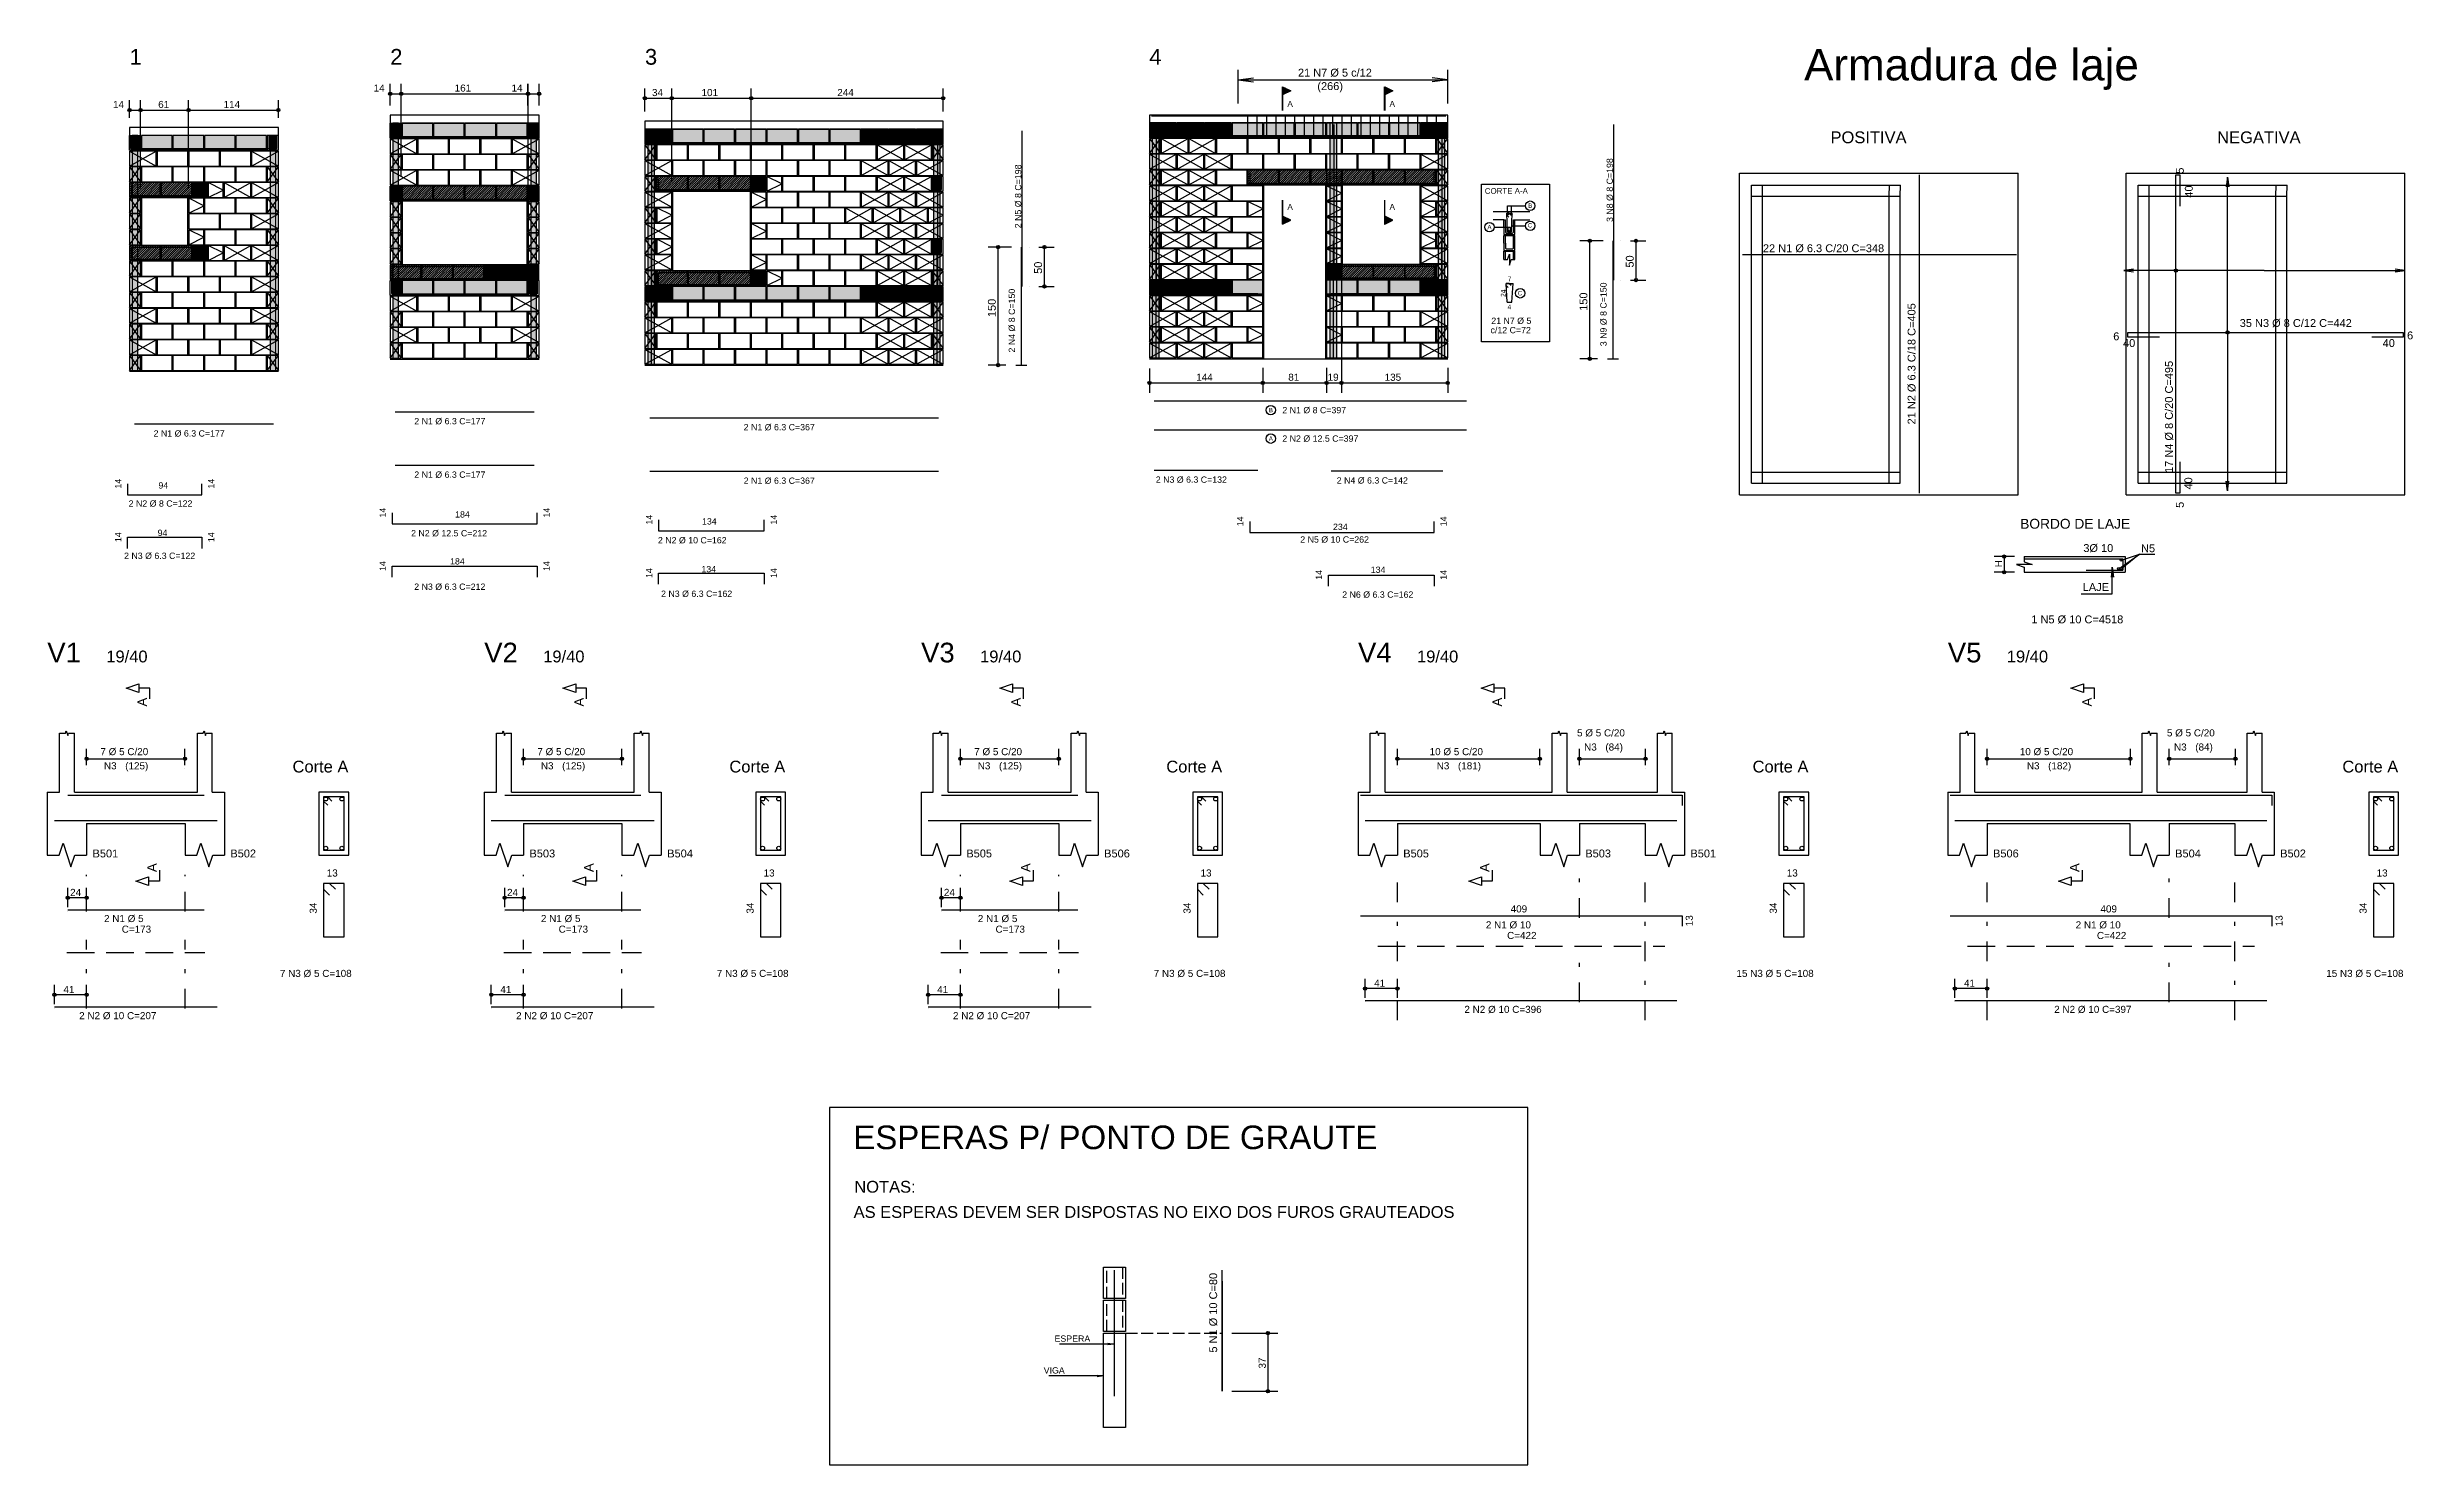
# Model space of a CAD drawing. Extents: x 3 to 128, y 2 to 83.
# Drawn here: x 68.1 to 128.3, y 1.6 to 37.7 of the extents above; entities that cross this region are included whole.
import ezdxf

# ---------------------------------------------------------------- set-up
doc = ezdxf.new("R2010")
doc.units = 0
doc.header["$MEASUREMENT"] = 0
for name, pattern in [('ESTILO_TQS_0001', [1, 0.7, -0.3]), ('ESTILO_TQS_0003', [1.5, 0.5, -0.4, 0.1, -0.5]), ('ESTILO_TQS_0005', [0.4, 0.3, -0.1])]:
    doc.linetypes.add(name, pattern=pattern)
for name, color, linetype in [('1', 3, 'CONTINUOUS'), ('13', 240, 'CONTINUOUS'), ('17', 90, 'CONTINUOUS'), ('21', 172, 'CONTINUOUS'), ('22', 178, 'CONTINUOUS'), ('29', 9, 'CONTINUOUS'), ('3', 7, 'CONTINUOUS'), ('34', 30, 'CONTINUOUS'), ('35', 255, 'CONTINUOUS'), ('4', 5, 'CONTINUOUS'), ('6', 178, 'CONTINUOUS'), ('9', 8, 'CONTINUOUS')]:
    doc.layers.add(name, color=color, linetype=linetype)
doc.styles.add('TQS_ARIAL', font='arial.ttf')

msp = doc.modelspace()

# ---------------------------------------------------------------- texts
at = {"layer": '13', "color": 240, "linetype": 'Continuous', "style": 'TQS_ARIAL'}
for s, p in [('1', (70.22162, 37.254148)), ('2', (76.84861, 37.254092)), ('3', (83.324, 37.25411)), ('4', (96.144401, 37.254121))]:
    msp.add_text(s, height=0.4, dxfattribs=at).set_placement(p)
at = {"layer": '3', "color": 7, "linetype": 'Continuous', "style": 'TQS_ARIAL'}
for s, height, p in [('21 N7 %%c 5 c/12', 0.2, (99.924438, 36.951332)), ('(266)', 0.2, (100.417033, 36.608906)), ('A', 0.1504, (99.654822, 36.181066)), ('A', 0.1504, (102.251412, 36.181066)), ('POSITIVA', 0.3, (113.462782, 35.256522)), ('NEGATIVA', 0.3, (123.293545, 35.256522)), ('A', 0.1504, (99.654822, 33.560922)), ('A', 0.1504, (102.251412, 33.560922)), ('CORTE A-A', 0.144, (104.67398, 33.97104)), ('B', 0.112, (105.778886, 33.611895)), ('A', 0.112, (104.740945, 33.068419)), ('C', 0.112, (105.769367, 33.113937)), ('7', 0.12, (105.258556, 31.745467)), ('C', 0.112, (105.510259, 31.386028)), ('21 N7 %%c 5 ', 0.16, (104.839167, 30.661309)), ('4', 0.12, (105.252897, 31.030801)), ('35 N3 %%c 8 C/12 C=442', 0.2, (123.866005, 30.583651)), ('c/12 C=72', 0.16, (104.820251, 30.422968)), (' 6 ', 0.2, (120.572431, 30.245153)), (' 40 ', 0.2, (120.822431, 30.075153)), (' 40 ', 0.2, (127.42223, 30.075153)), (' 6 ', 0.2, (128.042104, 30.268444)), ('2 N1 %%c 6.3 C=177', 0.16, (77.460158, 28.10771)), ('B', 0.112, (99.183239, 28.412965)), ('2 N1 %%c 8 C=397', 0.16, (99.527566, 28.389227)), ('2 N1 %%c 6.3 C=177', 0.16, (70.832757, 27.79651)), ('2 N1 %%c 6.3 C=367', 0.16, (85.834414, 27.95411)), ('A', 0.112, (99.183239, 27.688692)), ('2 N2 %%c 12.5 C=397', 0.16, (99.527566, 27.664954)), ('94', 0.16, (70.95578, 26.472999)), ('2 N1 %%c 6.3 C=177', 0.16, (77.460158, 26.74771)), ('2 N1 %%c 6.3 C=367', 0.16, (85.834414, 26.59411)), ('2 N3 %%c 6.3 C=132', 0.16, (96.310232, 26.620864)), ('2 N4 %%c 6.3 C=142', 0.16, (100.910315, 26.600864)), ('2 N2 %%c 8 C=122', 0.16, (70.198373, 26.013584)), ('184', 0.16, (78.498651, 25.737348)), ('94', 0.16, (70.934689, 25.267662)), ('2 N2 %%c 12.5 C=212', 0.16, (77.378651, 25.257348)), ('134', 0.16, (84.773995, 25.558922)), ('2 N5 %%c 10 C=262', 0.16, (99.983352, 25.098759)), ('234', 0.16, (100.815682, 25.42054)), ('BORDO DE LAJE', 0.25, (118.28484, 25.4531)), ('2 N3 %%c 6.3 C=122', 0.16, (70.082809, 24.684463)), ('184', 0.16, (78.369589, 24.542547)), ('2 N2 %%c 10 C=162', 0.16, (83.653995, 25.078922)), ('3%%c 10', 0.2, (119.889631, 24.860364)), ('N5', 0.2, (121.356978, 24.85457)), ('2 N3 %%c 6.3 C=212', 0.16, (77.458651, 23.897348)), ('134', 0.16, (84.758723, 24.344002)), ('134', 0.16, (101.774072, 24.328074)), ('LAJE', 0.20001, (119.874849, 23.867987)), ('2 N3 %%c 6.3 C=162', 0.16, (83.733995, 23.718922)), ('2 N6 %%c 6.3 C=162', 0.16, (101.049739, 23.697198)), ('1 N5 %%c 10 C=4518', 0.2, (118.567927, 23.046064)), ('19/40', 0.3, (69.63056, 22.05241)), ('19/40', 0.3, (80.73816, 22.05241)), ('19/40', 0.3, (91.84376, 22.05241)), ('19/40', 0.3, (102.95137, 22.05241)), ('19/40', 0.3, (117.94497, 22.05241)), ('7 %%c 5 C/20', 0.18, (69.48056, 19.69241)), ('7 %%c 5 C/20', 0.18, (80.58816, 19.69241)), ('7 %%c 5 C/20', 0.18, (91.69376, 19.69241)), ('10 %%c 5 C/20', 0.18, (103.27137, 19.69241)), ('5 %%c 5 C/20', 0.18, (107.01937, 20.169683)), ('N3', 0.18, (107.19937, 19.809683)), ('(84)', 0.18, (107.73937, 19.809683)), ('10 %%c 5 C/20', 0.18, (118.27497, 19.69241)), ('5 %%c 5 C/20', 0.18, (122.01497, 20.169683)), ('N3', 0.18, (122.19497, 19.809683)), ('(84)', 0.18, (122.73497, 19.809683)), ('N3', 0.18, (69.57056, 19.33241)), ('(125)', 0.18, (70.11056, 19.33241)), ('Corte A', 0.3, (74.36456, 19.25241)), ('N3', 0.18, (80.67816, 19.33241)), ('(125)', 0.18, (81.21816, 19.33241)), ('Corte A', 0.3, (85.47016, 19.25241)), ('N3', 0.18, (91.78376, 19.33241)), ('(125)', 0.18, (92.32376, 19.33241)), ('Corte A', 0.3, (96.57776, 19.25241)), ('N3', 0.18, (103.45137, 19.33241)), ('(181)', 0.18, (103.99137, 19.33241)), ('Corte A', 0.3, (111.48137, 19.25241)), ('N3', 0.18, (118.45497, 19.33241)), ('(182)', 0.18, (118.99497, 19.33241)), ('Corte A', 0.3, (126.47497, 19.25241)), ('B501', 0.2, (69.28056, 17.09241)), ('B502', 0.2, (72.78456, 17.09241)), ('B503', 0.2, (80.38816, 17.09241)), ('B504', 0.2, (83.89016, 17.09241)), ('B505', 0.2, (91.49376, 17.09241)), ('B506', 0.2, (94.99776, 17.09241)), ('B505', 0.2, (102.60137, 17.09241)), ('B503', 0.2, (107.22937, 17.09241)), ('B501', 0.2, (109.90137, 17.09241)), ('B506', 0.2, (117.59497, 17.09241)), ('B504', 0.2, (122.22497, 17.09241)), ('B502', 0.2, (124.89497, 17.09241)), ('24', 0.18, (68.71056, 16.11241)), ('13', 0.18, (75.23456, 16.60641)), ('24', 0.18, (79.81816, 16.11241)), ('13', 0.18, (86.34016, 16.60641)), ('24', 0.18, (90.92376, 16.11241)), ('13', 0.18, (97.44776, 16.60641)), ('13', 0.18, (112.35137, 16.60641)), ('13', 0.18, (127.34497, 16.60641)), ('2 N1 %%c 5', 0.18, (69.57276, 15.44741)), ('2 N1 %%c 5', 0.18, (80.67936, 15.44741)), ('2 N1 %%c 5', 0.18, (91.78596, 15.44741)), ('409', 0.18, (105.33137, 15.69241)), ('409', 0.18, (120.32497, 15.69241)), ('C=173', 0.18, (70.02276, 15.17741)), ('C=173', 0.18, (81.12936, 15.17741)), ('C=173', 0.18, (92.23596, 15.17741)), ('2 N1 %%c 10', 0.18, (104.70137, 15.28741)), ('C=422', 0.18, (105.24137, 15.01741)), ('2 N1 %%c 10', 0.18, (119.69497, 15.28741)), ('C=422', 0.18, (120.23497, 15.01741)), (' 7 N3 %%c 5 C=108', 0.18, (73.97456, 14.05241)), (' 7 N3 %%c 5 C=108', 0.18, (85.08016, 14.05241)), (' 7 N3 %%c 5 C=108', 0.18, (96.18776, 14.05241)), ('41', 0.18, (101.86137, 13.80241)), (' 15 N3 %%c 5 C=108', 0.18, (111.00137, 14.05241)), ('41', 0.18, (116.85497, 13.80241)), (' 15 N3 %%c 5 C=108', 0.18, (125.99497, 14.05241)), ('41', 0.18, (68.54056, 13.64241)), ('41', 0.18, (79.64816, 13.64241)), ('41', 0.18, (90.75376, 13.64241)), ('2 N2 %%c 10 C=396', 0.18, (104.15547, 13.13741)), ('2 N2 %%c 10 C=397', 0.18, (119.15007, 13.13741)), ('2 N2 %%c 10 C=207', 0.18, (68.94056, 12.97741)), ('2 N2 %%c 10 C=207', 0.18, (80.04816, 12.97741)), ('2 N2 %%c 10 C=207', 0.18, (91.15376, 12.97741)), ('NOTAS:', 0.3, (88.645337, 8.565505)), ('AS ESPERAS DEVEM SER DISPOSTAS NO EIXO DOS FUROS GRAUTEADOS', 0.3, (88.628899, 7.924413)), ('ESPERA', 0.1605, (93.735063, 4.772965)), ('VIGA', 0.16, (93.460378, 3.965141))]:
    msp.add_text(s, height=height, dxfattribs=at).set_placement(p)
for s, height, rotation, p in [('2 N5 %%c 8 C=198', 0.16, 90, (92.889884, 33.09411)), ('3 N8 %%c 8 C=198', 0.16, 90, (107.930355, 33.254121)), (' 5 ', 0.2, 90, (122.443603, 34.403907)), (' 40 ', 0.2, 90, (122.671292, 33.794147)), ('22 N1 %%c 6.3 C/20 C=348', 0.2, 0.003, (111.744456, 32.485423)), ('2 N4 %%c 8 C=150', 0.16, 90, (92.729884, 29.93411)), ('24', 0.12, 90, (105.202541, 31.34834)), ('3 N9 %%c 8 C=150', 0.16, 90, (107.770355, 30.094121)), ('21 N2 %%c 6.3 C/18 C=405', 0.2, 90, (115.622847, 28.104151)), ('17 N4 %%c 8 C/20 C=495', 0.2, 90, (122.166894, 26.871592)), ('14', 0.16, 90, (70.01278, 26.472999)), ('14', 0.16, 90, (72.37878, 26.472999)), (' 40 ', 0.2, 90, (122.65934, 26.371036)), ('14', 0.16, 90, (76.735651, 25.737348)), ('14', 0.16, 90, (80.901651, 25.737348)), (' 5 ', 0.2, 90, (122.443603, 25.904106)), ('14', 0.16, 90, (70.01278, 25.112999)), ('14', 0.16, 90, (72.37878, 25.112999)), ('14', 0.16, 90, (83.510995, 25.558922)), ('14', 0.16, 90, (86.676995, 25.558922)), ('14', 0.16, 90, (98.537274, 25.514033)), ('14', 0.16, 90, (103.703179, 25.514033)), ('14', 0.16, 90, (76.735651, 24.377348)), ('14', 0.16, 90, (80.901651, 24.377348)), ('14', 0.16, 90, (83.510995, 24.198922)), ('14', 0.16, 90, (86.676995, 24.198922)), ('14', 0.16, 90, (100.537179, 24.154033)), ('14', 0.16, 90, (103.703179, 24.154033)), ('H', 0.18, 90, (117.823191, 24.47141)), ('A', 0.24, 90, (70.66256, 20.93041)), ('A', 0.24, 90, (81.76816, 20.93041)), ('A', 0.24, 90, (92.87576, 20.93041)), ('A', 0.24, 90, (105.10737, 20.93041)), ('A', 0.24, 90, (120.10297, 20.93041)), ('A', 0.24, 90, (70.91056, 16.71941)), ('A', 0.24, 90, (82.01716, 16.71941)), ('A', 0.24, 90, (93.12376, 16.71941)), ('A', 0.24, 90, (104.79337, 16.71941)), ('A', 0.24, 90, (119.78797, 16.71941)), ('34', 0.18, 90, (74.98056, 15.66241)), ('34', 0.18, 90, (86.08616, 15.66241)), ('34', 0.18, 90, (97.19376, 15.66241)), ('34', 0.18, 90, (112.09737, 15.66241)), ('34', 0.18, 90, (127.09097, 15.66241)), ('13', 0.18, 90, (109.96157, 15.34241)), ('13', 0.18, 90, (124.95517, 15.34241)), ('5 N1 %%c 10 C=80', 0.2, 90, (97.869753, 4.498698)), ('37', 0.18, 90, (99.106432, 4.091858))]:
    msp.add_text(s, height=height, rotation=rotation, dxfattribs=at).set_placement(p)
at = {"layer": '35', "color": 255, "linetype": 'Continuous', "style": 'TQS_ARIAL'}
for s, p in [('14', (76.42861, 36.569992)), ('161', (78.486665, 36.569992)), ('14', (79.931707, 36.569992)), ('14', (69.80162, 36.153346)), ('61', (70.949706, 36.153346)), ('114', (72.611834, 36.153346)), ('34', (83.502003, 36.455457)), ('101', (84.762079, 36.455457)), ('244', (88.212489, 36.455457)), ('144', (97.338272, 29.214469)), ('81', (99.678274, 29.214469)), ('19', (100.678186, 29.214469)), ('135', (102.128267, 29.214469))]:
    msp.add_text(s, height=0.18, dxfattribs=at).set_placement(p)
for s, p in [('50', (93.417884, 31.93411)), ('50', (108.458355, 32.094121)), ('150', (92.241884, 30.83411)), ('150', (107.282355, 30.994121))]:
    msp.add_text(s, height=0.2, rotation=90, dxfattribs=at).set_placement(p)
at = {"layer": '6', "color": 178, "linetype": 'Continuous', "style": 'TQS_ARIAL'}
for s, height, p in [('Armadura de laje', 0.8, (112.791482, 36.854048)), ('V1', 0.5, (68.13056, 22.05241)), ('V2', 0.5, (79.23816, 22.05241)), ('V3', 0.5, (90.34376, 22.05241)), ('V4', 0.5, (101.45137, 22.05241)), ('V5', 0.5, (116.44497, 22.05241)), ('ESPERAS P/ PONTO DE GRAUTE', 0.6, (88.62127, 9.672597))]:
    msp.add_text(s, height=height, dxfattribs=at).set_placement(p)

# ---------------------------------------------------------------- linework, layer by layer
at = {"layer": '1', "color": 3, "linetype": 'ESTILO_TQS_0001'}
for p, q in [((92.749884, 29.61411), (93.029884, 29.61411)), ((107.790355, 29.774121), (108.070355, 29.774121))]:
    msp.add_line(p, q, dxfattribs=at)
at = {"layer": '17', "color": 90, "linetype": 'ESTILO_TQS_0003'}
for p, q in [((69.13056, 15.71941), (69.13056, 16.65241)), ((71.63456, 15.71941), (71.63456, 16.65241)), ((80.23816, 15.71941), (80.23816, 16.65241)), ((82.74016, 15.71941), (82.74016, 16.65241)), ((91.34376, 15.71941), (91.34376, 16.65241)), ((93.84776, 15.71941), (93.84776, 16.65241)), ((102.45137, 12.95241), (102.45137, 16.65241)), ((107.07937, 15.55941), (107.07937, 16.65241)), ((108.75137, 12.95241), (108.75137, 16.65241)), ((117.44497, 12.95241), (117.44497, 16.65241)), ((122.07497, 15.55941), (122.07497, 16.65241)), ((123.74497, 12.95241), (123.74497, 16.65241)), ((69.13056, 13.24941), (69.13056, 14.99541)), ((71.63456, 13.24941), (71.63456, 14.99541)), ((80.23816, 13.24941), (80.23816, 14.99541)), ((82.74016, 13.24941), (82.74016, 14.99541)), ((91.34376, 13.24941), (91.34376, 14.99541)), ((93.84776, 13.24941), (93.84776, 14.99541)), ((107.07937, 13.40941), (107.07937, 14.83541)), ((122.07497, 13.40941), (122.07497, 14.83541))]:
    msp.add_line(p, q, dxfattribs=at)
at = {"layer": '17', "color": 90, "linetype": 'Continuous'}
for points in [[(70.52578, 32.65651), (71.70578, 32.65651), (71.70578, 33.87651), (70.52578, 33.87651), (70.52578, 32.65651)], [(77.148651, 32.16771), (80.328651, 32.16771), (80.328651, 33.78771), (77.148651, 33.78771), (77.148651, 32.16771)], [(84.023993, 32.01411), (86.003993, 32.01411), (86.003993, 34.03411), (84.023993, 34.03411), (84.023993, 32.01411)], [(99.050274, 29.774121), (100.630274, 29.774121), (100.630274, 34.194121), (99.050274, 34.194121), (99.050274, 29.774121)], [(101.050179, 32.174121), (103.030179, 32.174121), (103.030179, 34.194121), (101.050179, 34.194121), (101.050179, 32.174121)]]:
    msp.add_lwpolyline(points, dxfattribs=at)
at = {"layer": '21', "color": 172, "linetype": 'Continuous'}
for p, q in [((118.388298, 24.685814), (120.891618, 24.685814)), ((120.891618, 24.685814), (120.891618, 24.401005)), ((119.958238, 24.401005), (120.891618, 24.401005)), ((68.65056, 15.76241), (72.11496, 15.76241)), ((79.75816, 15.76241), (83.22056, 15.76241)), ((90.86376, 15.76241), (94.32816, 15.76241)), ((101.51117, 15.60241), (109.69157, 15.60241)), ((109.69157, 15.60241), (109.69157, 15.34241)), ((116.50477, 15.60241), (124.68517, 15.60241)), ((124.68517, 15.60241), (124.68517, 15.34241)), ((68.31056, 13.29241), (72.45056, 13.29241)), ((79.41816, 13.29241), (83.55816, 13.29241)), ((90.52376, 13.29241), (94.66376, 13.29241)), ((101.63137, 13.45241), (109.55957, 13.45241)), ((116.62497, 13.45241), (124.55517, 13.45241)), ((95.261462, 3.393858), (95.261462, 6.593858)), ((97.997277, 3.513858), (97.997277, 6.593858)), ((97.997277, 6.313858), (97.997277, 3.513858))]:
    msp.add_line(p, q, dxfattribs=at)
for points in [[(115.722847, 26.354242), (115.722847, 34.45406)], [(122.343603, 27.154106), (122.343603, 26.354106), (122.243603, 26.354106), (122.243603, 34.453907), (122.343603, 34.453907), (122.343603, 33.653907)], [(111.222746, 32.422627), (118.191451, 32.422992)], [(121.822431, 30.325153), (121.022431, 30.325153), (121.022431, 30.445153), (128.02223, 30.445153), (128.02223, 30.325153), (127.22223, 30.325153)], [(75.45456, 16.28241), (75.30456, 16.43241), (75.15456, 16.43241), (75.15456, 15.07241), (75.67456, 15.07241), (75.67456, 16.43241), (75.15456, 16.43241), (75.15456, 16.28241), (75.30456, 16.13241)], [(86.56016, 16.28241), (86.41016, 16.43241), (86.26016, 16.43241), (86.26016, 15.07241), (86.78016, 15.07241), (86.78016, 16.43241), (86.26016, 16.43241), (86.26016, 16.28241), (86.41016, 16.13241)], [(97.66776, 16.28241), (97.51776, 16.43241), (97.36776, 16.43241), (97.36776, 15.07241), (97.88776, 15.07241), (97.88776, 16.43241), (97.36776, 16.43241), (97.36776, 16.28241), (97.51776, 16.13241)], [(112.57137, 16.28241), (112.42137, 16.43241), (112.27137, 16.43241), (112.27137, 15.07241), (112.79137, 15.07241), (112.79137, 16.43241), (112.27137, 16.43241), (112.27137, 16.28241), (112.42137, 16.13241)], [(127.56497, 16.28241), (127.41497, 16.43241), (127.26497, 16.43241), (127.26497, 15.07241), (127.78497, 15.07241), (127.78497, 16.43241), (127.26497, 16.43241), (127.26497, 16.28241), (127.41497, 16.13241)]]:
    msp.add_lwpolyline(points, dxfattribs=at)
at = {"layer": '22', "color": 178, "linetype": 'Continuous'}
for points in [[(105.230929, 33.446457), (105.236787, 33.460599), (105.250929, 33.466457), (105.265071, 33.460599), (105.270929, 33.446457), (105.265071, 33.432314), (105.250929, 33.426457), (105.236787, 33.432314), (105.230929, 33.446457)], [(105.270929, 33.446457), (105.265071, 33.460599)], [(105.330929, 33.446457), (105.336787, 33.460599), (105.350929, 33.466457), (105.365071, 33.460599), (105.370929, 33.446457), (105.365071, 33.432314), (105.350929, 33.426457), (105.336787, 33.432314), (105.330929, 33.446457)], [(105.370929, 33.446457), (105.365071, 33.460599)], [(105.250564, 33.023728), (105.256422, 33.037871), (105.270564, 33.043728), (105.284706, 33.037871), (105.290564, 33.023728), (105.284706, 33.009586), (105.270564, 33.003728), (105.256422, 33.009586), (105.250564, 33.023728)], [(105.290564, 33.023728), (105.284706, 33.037871)], [(105.351294, 33.023728), (105.345436, 33.037871), (105.331294, 33.043728), (105.317151, 33.037871), (105.311294, 33.023728), (105.317151, 33.009586), (105.331294, 33.003728), (105.345436, 33.009586), (105.351294, 33.023728)], [(105.311294, 33.023728), (105.317151, 33.037871)]]:
    msp.add_lwpolyline(points, dxfattribs=at)
at = {"layer": '29', "color": 9, "linetype": 'Continuous'}
for points in [[(76.916625, 29.76771), (77.060625, 29.76771), (77.060625, 35.76771), (76.916625, 35.76771), (76.916625, 29.76771)], [(80.419707, 29.76771), (80.563707, 29.76771), (80.563707, 35.76771), (80.419707, 35.76771), (80.419707, 29.76771)], [(70.289638, 29.45651), (70.433638, 29.45651), (70.433638, 35.45651), (70.289638, 35.45651), (70.289638, 29.45651)], [(73.791895, 29.45651), (73.935895, 29.45651), (73.935895, 35.45651), (73.791895, 35.45651), (73.791895, 29.45651)]]:
    msp.add_lwpolyline(points, dxfattribs=at)
for points in [[(76.916625, 29.76771), (77.060625, 29.76771), (77.060625, 35.76771)], [(76.916625, 29.76771), (77.060625, 35.76771), (76.916625, 35.76771)], [(76.916625, 29.76771), (76.916625, 35.76771), (76.916625, 29.76771)], [(80.419707, 29.76771), (80.563707, 29.76771), (80.563707, 35.76771)], [(80.419707, 29.76771), (80.563707, 35.76771), (80.419707, 35.76771)], [(80.419707, 29.76771), (80.419707, 35.76771), (80.419707, 29.76771)], [(70.289638, 29.45651), (70.433638, 29.45651), (70.433638, 35.45651)], [(70.289638, 29.45651), (70.433638, 35.45651), (70.289638, 35.45651)], [(70.289638, 29.45651), (70.289638, 35.45651), (70.289638, 29.45651)], [(73.791895, 29.45651), (73.935895, 29.45651), (73.935895, 35.45651)], [(73.791895, 29.45651), (73.935895, 35.45651), (73.791895, 35.45651)], [(73.791895, 29.45651), (73.791895, 35.45651), (73.791895, 29.45651)]]:
    msp.add_solid(points, dxfattribs=at)
at = {"layer": '3', "color": 7, "linetype": 'Continuous'}
for p, q in [((98.400355, 36.264121), (98.400355, 37.121559)), ((98.400355, 36.871559), (98.796933, 36.923769)), ((98.400355, 36.871559), (103.730364, 36.871559)), ((98.400355, 36.871559), (98.796933, 36.819349)), ((99.531828, 36.085921), (99.531828, 36.693899)), ((99.531828, 36.693899), (99.739244, 36.590191)), ((99.532697, 36.692488), (99.532697, 36.085921)), ((99.532697, 36.692488), (99.737293, 36.590191)), ((99.547783, 36.685921), (99.547783, 36.49446)), ((102.128418, 36.085921), (102.128418, 36.693899)), ((102.128418, 36.693899), (102.335834, 36.590191)), ((102.129287, 36.692488), (102.129287, 36.085921)), ((102.129287, 36.692488), (102.333883, 36.590191)), ((102.144373, 36.685921), (102.144373, 36.49446)), ((103.730364, 36.871559), (103.333786, 36.923769)), ((103.730364, 36.871559), (103.333786, 36.819349)), ((103.730364, 36.264121), (103.730364, 37.121559)), ((99.737292, 36.590191), (99.532697, 36.487893)), ((99.739244, 36.590191), (99.532697, 36.486917)), ((99.563738, 36.677944), (99.563738, 36.502438)), ((99.579693, 36.669966), (99.579693, 36.510415)), ((99.595648, 36.661988), (99.595648, 36.518393)), ((99.611603, 36.654011), (99.611603, 36.52637)), ((99.627558, 36.646033), (99.627558, 36.534348)), ((99.643513, 36.638056), (99.643513, 36.542325)), ((99.659468, 36.630078), (99.659468, 36.550303)), ((99.675423, 36.622101), (99.675423, 36.55828)), ((99.691378, 36.614123), (99.691378, 36.566258)), ((99.707334, 36.606146), (99.707334, 36.574235)), ((99.723289, 36.598168), (99.723289, 36.580579)), ((102.333882, 36.590191), (102.129287, 36.487893)), ((102.335834, 36.590191), (102.129287, 36.486917)), ((102.160328, 36.677944), (102.160328, 36.502438)), ((102.176283, 36.669966), (102.176283, 36.510415)), ((102.192238, 36.661988), (102.192238, 36.518393)), ((102.208193, 36.654011), (102.208193, 36.52637)), ((102.224148, 36.646033), (102.224148, 36.534348)), ((102.240103, 36.638056), (102.240103, 36.542325)), ((102.256058, 36.630078), (102.256058, 36.550303)), ((102.272013, 36.622101), (102.272013, 36.55828)), ((102.287968, 36.614123), (102.287968, 36.566258)), ((102.303924, 36.606146), (102.303924, 36.574235)), ((102.319879, 36.598168), (102.319879, 36.580579)), ((70.22162, 34.67651), (70.90162, 35.05651)), ((70.22162, 35.05651), (70.90162, 34.67651)), ((73.323877, 34.67651), (74.003877, 35.05651)), ((73.323877, 35.05651), (74.003877, 34.67651)), ((76.84861, 34.98771), (77.52861, 35.36771)), ((76.84861, 35.36771), (77.52861, 34.98771)), ((76.848625, 34.96771), (77.128625, 34.58771)), ((76.848625, 34.58771), (77.128625, 34.96771)), ((79.951692, 34.98771), (80.631692, 35.36771)), ((79.951692, 35.36771), (80.631692, 34.98771)), ((80.351707, 34.96771), (80.631707, 34.58771)), ((80.351707, 34.58771), (80.631707, 34.96771)), ((83.324, 35.21411), (83.604, 34.83411)), ((83.324, 34.83411), (83.604, 35.21411)), ((89.22413, 34.83411), (89.90413, 35.21411)), ((89.22413, 35.21411), (89.90413, 34.83411)), ((89.92413, 34.83411), (90.60413, 35.21411)), ((89.92413, 35.21411), (90.60413, 34.83411)), ((90.62413, 35.21411), (90.90413, 34.83411)), ((90.62413, 34.83411), (90.90413, 35.21411)), ((96.150415, 35.374121), (96.430415, 34.994121)), ((96.150415, 34.994121), (96.430415, 35.374121)), ((96.150422, 34.594121), (96.830422, 34.974121)), ((96.150422, 34.974121), (96.830422, 34.594121)), ((96.450415, 34.994121), (97.130415, 35.374121)), ((96.450415, 35.374121), (97.130415, 34.994121)), ((96.850422, 34.594121), (97.530422, 34.974121)), ((96.850422, 34.974121), (97.530422, 34.594121)), ((97.150415, 34.994121), (97.830415, 35.374121)), ((97.150415, 35.374121), (97.830415, 34.994121)), ((97.550422, 34.594121), (98.230422, 34.974121)), ((97.550422, 34.974121), (98.230422, 34.594121)), ((103.050355, 34.594121), (103.730355, 34.974121)), ((103.050355, 34.974121), (103.730355, 34.594121)), ((103.450349, 35.374121), (103.730349, 34.994121)), ((103.450349, 34.994121), (103.730349, 35.374121)), ((70.221638, 34.65651), (70.501638, 34.27651)), ((70.221638, 34.27651), (70.501638, 34.65651)), ((73.723895, 34.65651), (74.003895, 34.27651)), ((73.723895, 34.27651), (74.003895, 34.65651)), ((76.84861, 34.18771), (77.52861, 34.56771)), ((76.84861, 34.56771), (77.52861, 34.18771)), ((79.951692, 34.18771), (80.631692, 34.56771)), ((79.951692, 34.56771), (80.631692, 34.18771)), ((83.324, 34.41411), (83.604, 34.03411)), ((83.324, 34.03411), (83.604, 34.41411)), ((83.324006, 34.43411), (84.004006, 34.81411)), ((83.324006, 34.81411), (84.004006, 34.43411)), ((86.804152, 34.22411), (86.424152, 34.41411)), ((88.824138, 34.43411), (89.504138, 34.81411)), ((88.824138, 34.81411), (89.504138, 34.43411)), ((89.22413, 34.03411), (89.90413, 34.41411)), ((89.22413, 34.41411), (89.90413, 34.03411)), ((89.524138, 34.43411), (90.204138, 34.81411)), ((89.524138, 34.81411), (90.204138, 34.43411)), ((89.92413, 34.03411), (90.60413, 34.41411)), ((89.92413, 34.41411), (90.60413, 34.03411)), ((90.224138, 34.43411), (90.904138, 34.81411)), ((90.224138, 34.81411), (90.904138, 34.43411)), ((96.150415, 34.574121), (96.430415, 34.194121)), ((96.150415, 34.194121), (96.430415, 34.574121)), ((96.450415, 34.194121), (97.130415, 34.574121)), ((96.450415, 34.574121), (97.130415, 34.194121)), ((97.150415, 34.194121), (97.830415, 34.574121)), ((97.150415, 34.574121), (97.830415, 34.194121)), ((103.450349, 34.574121), (103.730349, 34.194121)), ((103.450349, 34.194121), (103.730349, 34.574121)), ((70.221638, 33.85651), (70.501638, 33.47651)), ((70.221638, 33.47651), (70.501638, 33.85651)), ((72.105773, 33.66651), (71.725773, 33.85651)), ((72.603877, 34.06651), (72.223877, 34.25651)), ((72.223877, 33.87651), (72.603877, 34.06651)), ((72.623877, 33.87651), (73.303877, 34.25651)), ((72.623877, 34.25651), (73.303877, 33.87651)), ((73.323877, 33.87651), (74.003877, 34.25651)), ((73.323877, 34.25651), (74.003877, 33.87651)), ((73.723895, 33.85651), (74.003895, 33.47651)), ((73.723895, 33.47651), (74.003895, 33.85651)), ((76.848625, 33.76771), (77.128625, 33.38771)), ((76.848625, 33.38771), (77.128625, 33.76771)), ((80.351707, 33.76771), (80.631707, 33.38771)), ((80.351707, 33.38771), (80.631707, 33.76771)), ((83.324006, 33.63411), (84.004006, 34.01411)), ((83.324006, 34.01411), (84.004006, 33.63411)), ((86.404151, 33.82411), (86.024151, 34.01411)), ((86.024151, 33.63411), (86.404151, 33.82411)), ((86.424152, 34.03411), (86.804152, 34.22411)), ((88.824138, 33.63411), (89.504138, 34.01411)), ((88.824138, 34.01411), (89.504138, 33.63411)), ((89.524138, 33.63411), (90.204138, 34.01411)), ((89.524138, 34.01411), (90.204138, 33.63411)), ((90.224138, 33.63411), (90.904138, 34.01411)), ((90.224138, 34.01411), (90.904138, 33.63411)), ((96.150415, 33.774121), (96.430415, 33.394121)), ((96.150415, 33.394121), (96.430415, 33.774121)), ((96.150422, 33.794121), (96.830422, 34.174121)), ((96.150422, 34.174121), (96.830422, 33.794121)), ((96.450415, 33.394121), (97.130415, 33.774121)), ((96.450415, 33.774121), (97.130415, 33.394121)), ((96.850422, 33.794121), (97.530422, 34.174121)), ((96.850422, 34.174121), (97.530422, 33.794121)), ((97.150415, 33.394121), (97.830415, 33.774121)), ((97.150415, 33.774121), (97.830415, 33.394121)), ((97.550422, 33.794121), (98.230422, 34.174121)), ((97.550422, 34.174121), (98.230422, 33.794121)), ((99.030355, 33.584121), (98.650355, 33.774121)), ((99.531828, 33.806467), (99.531828, 33.19849)), ((99.532697, 33.1999), (99.532697, 33.806467)), ((101.030179, 33.984121), (100.650179, 34.174121)), ((100.650179, 33.794121), (101.030179, 33.984121)), ((101.030179, 33.584121), (100.650179, 33.774121)), ((102.128418, 33.806467), (102.128418, 33.19849)), ((102.129287, 33.1999), (102.129287, 33.806467)), ((103.430349, 33.584121), (103.050349, 33.774121)), ((103.050355, 33.794121), (103.730355, 34.174121)), ((103.050355, 34.174121), (103.730355, 33.794121)), ((103.450349, 33.774121), (103.730349, 33.394121)), ((103.450349, 33.394121), (103.730349, 33.774121)), ((70.221638, 33.45651), (70.501638, 33.07651)), ((70.221638, 33.07651), (70.501638, 33.45651)), ((71.725773, 33.47651), (72.105773, 33.66651)), ((73.323877, 33.07651), (74.003877, 33.45651)), ((73.323877, 33.45651), (74.003877, 33.07651)), ((76.848625, 33.36771), (77.128625, 32.98771)), ((76.848625, 32.98771), (77.128625, 33.36771)), ((80.351707, 33.36771), (80.631707, 32.98771)), ((80.351707, 32.98771), (80.631707, 33.36771)), ((83.324, 33.61411), (83.604, 33.23411)), ((83.324, 33.23411), (83.604, 33.61411)), ((83.324006, 32.83411), (84.004006, 33.21411)), ((83.324006, 33.21411), (84.004006, 32.83411)), ((84.004001, 33.42411), (83.624001, 33.61411)), ((83.624001, 33.23411), (84.004001, 33.42411)), ((86.404151, 33.02411), (86.024151, 33.21411)), ((88.424153, 33.23411), (89.104153, 33.61411)), ((88.424153, 33.61411), (89.104153, 33.23411)), ((88.824138, 32.83411), (89.504138, 33.21411)), ((88.824138, 33.21411), (89.504138, 32.83411)), ((89.124153, 33.23411), (89.804153, 33.61411)), ((89.124153, 33.61411), (89.804153, 33.23411)), ((89.524138, 32.83411), (90.204138, 33.21411)), ((89.524138, 33.21411), (90.204138, 32.83411)), ((89.824153, 33.23411), (90.504153, 33.61411)), ((89.824153, 33.61411), (90.504153, 33.23411)), ((90.224138, 32.83411), (90.904138, 33.21411)), ((90.224138, 33.21411), (90.904138, 32.83411)), ((90.904153, 33.42411), (90.524153, 33.61411)), ((90.524153, 33.23411), (90.904153, 33.42411)), ((96.150422, 32.994121), (96.830422, 33.374121)), ((96.150422, 33.374121), (96.830422, 32.994121)), ((96.850422, 32.994121), (97.530422, 33.374121)), ((96.850422, 33.374121), (97.530422, 32.994121)), ((97.550422, 32.994121), (98.230422, 33.374121)), ((97.550422, 33.374121), (98.230422, 32.994121)), ((98.650355, 33.394121), (99.030355, 33.584121)), ((99.531828, 33.19849), (99.739244, 33.302198)), ((99.739244, 33.302198), (99.532697, 33.405471)), ((99.737292, 33.302198), (99.532697, 33.404496)), ((99.532697, 33.1999), (99.737293, 33.302198)), ((99.547783, 33.206467), (99.547783, 33.397929)), ((99.563738, 33.214445), (99.563738, 33.389951)), ((99.579693, 33.222422), (99.579693, 33.381973)), ((99.595648, 33.2304), (99.595648, 33.373996)), ((99.611603, 33.238378), (99.611603, 33.366018)), ((99.627558, 33.246355), (99.627558, 33.358041)), ((99.643513, 33.254333), (99.643513, 33.350063)), ((99.659468, 33.26231), (99.659468, 33.342086)), ((99.675423, 33.270288), (99.675423, 33.334108)), ((99.691378, 33.278265), (99.691378, 33.326131)), ((99.707334, 33.286243), (99.707334, 33.318153)), ((99.723289, 33.29422), (99.723289, 33.31181)), ((100.650179, 33.394121), (101.030179, 33.584121)), ((101.030179, 33.184121), (100.650179, 33.374121)), ((100.650179, 32.994121), (101.030179, 33.184121)), ((102.128418, 33.19849), (102.335834, 33.302198)), ((102.335834, 33.302198), (102.129287, 33.405471)), ((102.333882, 33.302198), (102.129287, 33.404496)), ((102.129287, 33.1999), (102.333883, 33.302198)), ((102.144373, 33.206467), (102.144373, 33.397929)), ((102.160328, 33.214445), (102.160328, 33.389951)), ((102.176283, 33.222422), (102.176283, 33.381973)), ((102.192238, 33.2304), (102.192238, 33.373996)), ((102.208193, 33.238378), (102.208193, 33.366018)), ((102.224148, 33.246355), (102.224148, 33.358041)), ((102.240103, 33.254333), (102.240103, 33.350063)), ((102.256058, 33.26231), (102.256058, 33.342086)), ((102.272013, 33.270288), (102.272013, 33.334108)), ((102.287968, 33.278265), (102.287968, 33.326131)), ((102.303924, 33.286243), (102.303924, 33.318153)), ((102.319879, 33.29422), (102.319879, 33.31181)), ((103.050349, 33.394121), (103.430349, 33.584121)), ((103.050355, 32.994121), (103.730355, 33.374121)), ((103.050355, 33.374121), (103.730355, 32.994121)), ((105.815726, 33.511457), (104.883371, 33.511457)), ((105.160929, 33.311457), (104.883451, 33.311457)), ((105.160929, 33.111457), (105.160929, 33.311457)), ((105.160929, 33.311457), (105.200929, 33.311457)), ((105.160929, 33.311457), (105.200929, 33.311457)), ((105.160929, 33.311457), (105.200929, 33.311457)), ((105.160929, 33.111457), (105.160929, 32.931457)), ((105.200929, 33.111457), (105.200929, 33.311457)), ((105.200929, 33.111457), (105.200929, 32.991457)), ((105.400929, 33.111457), (105.400929, 33.311457)), ((105.400929, 33.311457), (105.815726, 33.311457)), ((105.400929, 33.311457), (105.440929, 33.311457)), ((105.400929, 33.311457), (105.440929, 33.311457)), ((105.400929, 32.991457), (105.400929, 33.111457)), ((105.400929, 32.991457), (105.400929, 33.111457)), ((105.440929, 33.111457), (105.440929, 33.311457)), ((105.440929, 32.931457), (105.440929, 33.111457)), ((70.221638, 33.05651), (70.501638, 32.67651)), ((70.221638, 32.67651), (70.501638, 33.05651)), ((72.105773, 32.86651), (71.725773, 33.05651)), ((71.725773, 32.67651), (72.105773, 32.86651)), ((72.603877, 32.46651), (72.223877, 32.65651)), ((72.623877, 32.27651), (73.303877, 32.65651)), ((72.623877, 32.65651), (73.303877, 32.27651)), ((73.323877, 32.27651), (74.003877, 32.65651)), ((73.323877, 32.65651), (74.003877, 32.27651)), ((73.723895, 33.05651), (74.003895, 32.67651)), ((73.723895, 32.67651), (74.003895, 33.05651)), ((76.848625, 32.96771), (77.128625, 32.58771)), ((76.848625, 32.58771), (77.128625, 32.96771)), ((76.848625, 32.56771), (77.128625, 32.18771)), ((76.848625, 32.18771), (77.128625, 32.56771)), ((80.351707, 32.96771), (80.631707, 32.58771)), ((80.351707, 32.58771), (80.631707, 32.96771)), ((80.351707, 32.56771), (80.631707, 32.18771)), ((80.351707, 32.18771), (80.631707, 32.56771)), ((83.324, 32.81411), (83.604, 32.43411)), ((83.324, 32.43411), (83.604, 32.81411)), ((84.004001, 32.62411), (83.624001, 32.81411)), ((83.624001, 32.43411), (84.004001, 32.62411)), ((86.024151, 32.83411), (86.404151, 33.02411)), ((89.22413, 32.43411), (89.90413, 32.81411)), ((89.22413, 32.81411), (89.90413, 32.43411)), ((89.92413, 32.43411), (90.60413, 32.81411)), ((89.92413, 32.81411), (90.60413, 32.43411)), ((96.150415, 32.974121), (96.430415, 32.594121)), ((96.150415, 32.594121), (96.430415, 32.974121)), ((96.150422, 32.194121), (96.830422, 32.574121)), ((96.150422, 32.574121), (96.830422, 32.194121)), ((96.450415, 32.594121), (97.130415, 32.974121)), ((96.450415, 32.974121), (97.130415, 32.594121)), ((96.850422, 32.194121), (97.530422, 32.574121)), ((96.850422, 32.574121), (97.530422, 32.194121)), ((97.150415, 32.594121), (97.830415, 32.974121)), ((97.150415, 32.974121), (97.830415, 32.594121)), ((97.550422, 32.194121), (98.230422, 32.574121)), ((97.550422, 32.574121), (98.230422, 32.194121)), ((99.030355, 32.784121), (98.650355, 32.974121)), ((98.650355, 32.594121), (99.030355, 32.784121)), ((101.030179, 32.784121), (100.650179, 32.974121)), ((100.650179, 32.594121), (101.030179, 32.784121)), ((101.030179, 32.384121), (100.650179, 32.574121)), ((103.430349, 32.784121), (103.050349, 32.974121)), ((103.050349, 32.594121), (103.430349, 32.784121)), ((103.050355, 32.194121), (103.730355, 32.574121)), ((103.050355, 32.574121), (103.730355, 32.194121)), ((103.450349, 32.974121), (103.730349, 32.594121)), ((103.450349, 32.594121), (103.730349, 32.974121)), ((105.160929, 32.931457), (105.440929, 32.931457)), ((105.160929, 32.711457), (105.160929, 32.911457)), ((105.160929, 32.911457), (105.440929, 32.911457)), ((105.160929, 32.711457), (105.160929, 32.531457)), ((105.160929, 32.531457), (105.440929, 32.531457)), ((105.160929, 32.311457), (105.160929, 32.511457)), ((105.160929, 32.511457), (105.440929, 32.511457)), ((105.200929, 32.991457), (105.220929, 32.971457)), ((105.200929, 32.991457), (105.200929, 32.991457)), ((105.200929, 32.991457), (105.220929, 32.971457)), ((105.200929, 32.711457), (105.200929, 32.911457)), ((105.200929, 32.711457), (105.200929, 32.591457)), ((105.200929, 32.591457), (105.220929, 32.571457)), ((105.200929, 32.591457), (105.220929, 32.571457)), ((105.200929, 32.591457), (105.200929, 32.591457)), ((105.200929, 32.311457), (105.200929, 32.511457)), ((105.220929, 32.971457), (105.380929, 32.971457)), ((105.220929, 32.971457), (105.380929, 32.971457)), ((105.220929, 32.571457), (105.380929, 32.571457)), ((105.220929, 32.571457), (105.380929, 32.571457)), ((105.380929, 32.971457), (105.400929, 32.991457)), ((105.380929, 32.971457), (105.400929, 32.991457)), ((105.380929, 32.571457), (105.400929, 32.591457)), ((105.380929, 32.571457), (105.400929, 32.591457)), ((105.400929, 32.711457), (105.400929, 32.911457)), ((105.400929, 32.591457), (105.400929, 32.711457)), ((105.400929, 32.591457), (105.400929, 32.711457)), ((105.400929, 32.311457), (105.400929, 32.511457)), ((105.440929, 32.711457), (105.440929, 32.911457)), ((105.440929, 32.531457), (105.440929, 32.711457)), ((105.440929, 32.311457), (105.440929, 32.511457)), ((70.221638, 32.25651), (70.501638, 31.87651)), ((70.221638, 31.87651), (70.501638, 32.25651)), ((72.223877, 32.27651), (72.603877, 32.46651)), ((73.723895, 32.25651), (74.003895, 31.87651)), ((73.723895, 31.87651), (74.003895, 32.25651)), ((83.324, 32.01411), (83.604, 31.63411)), ((83.324, 31.63411), (83.604, 32.01411)), ((83.324006, 32.03411), (84.004006, 32.41411)), ((83.324006, 32.41411), (84.004006, 32.03411)), ((86.404151, 32.22411), (86.024151, 32.41411)), ((86.024151, 32.03411), (86.404151, 32.22411)), ((86.804152, 31.82411), (86.424152, 32.01411)), ((88.824138, 32.03411), (89.504138, 32.41411)), ((88.824138, 32.41411), (89.504138, 32.03411)), ((89.22413, 31.63411), (89.90413, 32.01411)), ((89.22413, 32.01411), (89.90413, 31.63411)), ((89.524138, 32.03411), (90.204138, 32.41411)), ((89.524138, 32.41411), (90.204138, 32.03411)), ((89.92413, 31.63411), (90.60413, 32.01411)), ((89.92413, 32.01411), (90.60413, 31.63411)), ((90.224138, 32.03411), (90.904138, 32.41411)), ((90.224138, 32.41411), (90.904138, 32.03411)), ((90.62413, 32.01411), (90.90413, 31.63411)), ((90.62413, 31.63411), (90.90413, 32.01411)), ((96.150415, 32.174121), (96.430415, 31.794121)), ((96.150415, 31.794121), (96.430415, 32.174121)), ((96.450415, 31.794121), (97.130415, 32.174121)), ((96.450415, 32.174121), (97.130415, 31.794121)), ((97.150415, 31.794121), (97.830415, 32.174121)), ((97.150415, 32.174121), (97.830415, 31.794121)), ((99.030355, 31.984121), (98.650355, 32.174121)), ((98.650355, 31.794121), (99.030355, 31.984121)), ((100.650179, 32.194121), (101.030179, 32.384121)), ((103.450349, 32.174121), (103.730349, 31.794121)), ((103.450349, 31.794121), (103.730349, 32.174121)), ((105.160929, 32.296606), (105.160929, 32.311457)), ((105.200929, 32.296606), (105.200929, 32.311457)), ((105.400929, 32.296606), (105.400929, 32.311457)), ((105.400929, 32.296606), (105.400929, 32.311457)), ((105.440929, 32.296606), (105.440929, 32.311457)), ((70.22162, 31.47651), (70.90162, 31.85651)), ((70.22162, 31.85651), (70.90162, 31.47651)), ((70.221638, 31.45651), (70.501638, 31.07651)), ((70.221638, 31.07651), (70.501638, 31.45651)), ((73.323877, 31.47651), (74.003877, 31.85651)), ((73.323877, 31.85651), (74.003877, 31.47651)), ((73.723895, 31.45651), (74.003895, 31.07651)), ((73.723895, 31.07651), (74.003895, 31.45651)), ((76.84861, 30.98771), (77.52861, 31.36771)), ((76.84861, 31.36771), (77.52861, 30.98771)), ((79.951692, 30.98771), (80.631692, 31.36771)), ((79.951692, 31.36771), (80.631692, 30.98771)), ((86.424152, 31.63411), (86.804152, 31.82411)), ((96.150415, 31.374121), (96.430415, 30.994121)), ((96.150415, 30.994121), (96.430415, 31.374121)), ((96.450415, 30.994121), (97.130415, 31.374121)), ((96.450415, 31.374121), (97.130415, 30.994121)), ((97.150415, 30.994121), (97.830415, 31.374121)), ((97.150415, 31.374121), (97.830415, 30.994121)), ((99.030355, 31.184121), (98.650355, 31.374121)), ((101.030194, 31.184121), (100.650194, 31.374121)), ((103.450349, 31.374121), (103.730349, 30.994121)), ((103.450349, 30.994121), (103.730349, 31.374121)), ((70.22162, 30.67651), (70.90162, 31.05651)), ((70.22162, 31.05651), (70.90162, 30.67651)), ((73.323877, 30.67651), (74.003877, 31.05651)), ((73.323877, 31.05651), (74.003877, 30.67651)), ((76.848625, 30.96771), (77.128625, 30.58771)), ((76.848625, 30.58771), (77.128625, 30.96771)), ((80.351707, 30.96771), (80.631707, 30.58771)), ((80.351707, 30.58771), (80.631707, 30.96771)), ((83.324, 31.21411), (83.604, 30.83411)), ((83.324, 30.83411), (83.604, 31.21411)), ((83.324006, 30.43411), (84.004006, 30.81411)), ((83.324006, 30.81411), (84.004006, 30.43411)), ((88.824138, 30.43411), (89.504138, 30.81411)), ((88.824138, 30.81411), (89.504138, 30.43411)), ((89.22413, 30.83411), (89.90413, 31.21411)), ((89.22413, 31.21411), (89.90413, 30.83411)), ((89.524138, 30.43411), (90.204138, 30.81411)), ((89.524138, 30.81411), (90.204138, 30.43411)), ((89.92413, 30.83411), (90.60413, 31.21411)), ((89.92413, 31.21411), (90.60413, 30.83411)), ((90.224138, 30.43411), (90.904138, 30.81411)), ((90.224138, 30.81411), (90.904138, 30.43411)), ((90.62413, 31.21411), (90.90413, 30.83411)), ((90.62413, 30.83411), (90.90413, 31.21411)), ((96.150422, 30.594121), (96.830422, 30.974121)), ((96.150422, 30.974121), (96.830422, 30.594121)), ((96.850422, 30.594121), (97.530422, 30.974121)), ((96.850422, 30.974121), (97.530422, 30.594121)), ((97.550422, 30.594121), (98.230422, 30.974121)), ((97.550422, 30.974121), (98.230422, 30.594121)), ((98.650355, 30.994121), (99.030355, 31.184121)), ((100.650194, 30.994121), (101.030194, 31.184121)), ((103.050355, 30.594121), (103.730355, 30.974121)), ((103.050355, 30.974121), (103.730355, 30.594121)), ((70.22162, 29.87651), (70.90162, 30.25651)), ((70.22162, 30.25651), (70.90162, 29.87651)), ((70.221638, 30.65651), (70.501638, 30.27651)), ((70.221638, 30.27651), (70.501638, 30.65651)), ((73.323877, 29.87651), (74.003877, 30.25651)), ((73.323877, 30.25651), (74.003877, 29.87651)), ((73.723895, 30.65651), (74.003895, 30.27651)), ((73.723895, 30.27651), (74.003895, 30.65651)), ((76.84861, 30.18771), (77.52861, 30.56771)), ((76.84861, 30.56771), (77.52861, 30.18771)), ((76.848625, 30.16771), (77.128625, 29.78771)), ((76.848625, 29.78771), (77.128625, 30.16771)), ((79.951692, 30.18771), (80.631692, 30.56771)), ((79.951692, 30.56771), (80.631692, 30.18771)), ((80.351707, 30.16771), (80.631707, 29.78771)), ((80.351707, 29.78771), (80.631707, 30.16771)), ((83.324, 30.41411), (83.604, 30.03411)), ((83.324, 30.03411), (83.604, 30.41411)), ((89.22413, 30.03411), (89.90413, 30.41411)), ((89.22413, 30.41411), (89.90413, 30.03411)), ((89.92413, 30.03411), (90.60413, 30.41411)), ((89.92413, 30.41411), (90.60413, 30.03411)), ((90.62413, 30.41411), (90.90413, 30.03411)), ((90.62413, 30.03411), (90.90413, 30.41411)), ((96.150415, 30.574121), (96.430415, 30.194121)), ((96.150415, 30.194121), (96.430415, 30.574121)), ((96.150422, 29.794121), (96.830422, 30.174121)), ((96.150422, 30.174121), (96.830422, 29.794121)), ((96.450415, 30.194121), (97.130415, 30.574121)), ((96.450415, 30.574121), (97.130415, 30.194121)), ((96.850422, 29.794121), (97.530422, 30.174121)), ((96.850422, 30.174121), (97.530422, 29.794121)), ((97.150415, 30.194121), (97.830415, 30.574121)), ((97.150415, 30.574121), (97.830415, 30.194121)), ((97.550422, 29.794121), (98.230422, 30.174121)), ((97.550422, 30.174121), (98.230422, 29.794121)), ((99.030355, 30.384121), (98.650355, 30.574121)), ((98.650355, 30.194121), (99.030355, 30.384121)), ((101.030194, 30.384121), (100.650194, 30.574121)), ((100.650194, 30.194121), (101.030194, 30.384121)), ((103.050355, 29.794121), (103.730355, 30.174121)), ((103.050355, 30.174121), (103.730355, 29.794121)), ((103.450349, 30.574121), (103.730349, 30.194121)), ((103.450349, 30.194121), (103.730349, 30.574121)), ((70.221638, 29.85651), (70.501638, 29.47651)), ((70.221638, 29.47651), (70.501638, 29.85651)), ((73.723895, 29.85651), (74.003895, 29.47651)), ((73.723895, 29.47651), (74.003895, 29.85651)), ((83.324006, 29.63411), (84.004006, 30.01411)), ((83.324006, 30.01411), (84.004006, 29.63411)), ((88.824138, 29.63411), (89.504138, 30.01411)), ((88.824138, 30.01411), (89.504138, 29.63411)), ((89.524138, 29.63411), (90.204138, 30.01411)), ((89.524138, 30.01411), (90.204138, 29.63411)), ((90.224138, 29.63411), (90.904138, 30.01411)), ((90.224138, 30.01411), (90.904138, 29.63411)), ((118.138298, 24.74342), (117.627191, 24.74342)), ((117.877191, 24.74342), (117.877191, 24.3434)), ((118.388298, 24.74342), (118.388298, 24.74342)), ((118.388298, 24.74342), (120.949224, 24.74342)), ((120.790455, 24.433456), (121.321285, 24.804071)), ((120.859161, 24.653363), (121.321285, 24.804071)), ((121.321285, 24.804071), (120.859161, 24.433456)), ((120.949224, 24.74342), (120.949224, 24.3434)), ((121.321285, 24.804071), (121.709575, 24.804071)), ((118.138298, 24.3434), (117.627191, 24.3434)), ((118.388298, 24.3434), (118.388298, 24.3434)), ((118.388298, 24.3434), (120.949224, 24.3434)), ((68.44056, 18.75241), (68.44056, 20.25241)), ((68.82056, 18.75241), (68.82056, 20.25241)), ((69.13056, 19.44241), (69.13056, 19.85241)), ((71.63056, 19.44241), (71.63056, 19.85241)), ((71.94456, 18.75241), (71.94456, 20.25241)), ((72.32456, 18.75241), (72.32456, 20.25241)), ((79.54816, 18.75241), (79.54816, 20.25241)), ((79.92816, 18.75241), (79.92816, 20.25241)), ((80.23816, 19.44241), (80.23816, 19.85241)), ((82.73816, 19.44241), (82.73816, 19.85241)), ((83.05016, 18.75241), (83.05016, 20.25241)), ((83.43016, 18.75241), (83.43016, 20.25241)), ((90.65376, 18.75241), (90.65376, 20.25241)), ((91.03376, 18.75241), (91.03376, 20.25241)), ((91.34376, 19.44241), (91.34376, 19.85241)), ((93.84376, 19.44241), (93.84376, 19.85241)), ((94.15776, 18.75241), (94.15776, 20.25241)), ((94.53776, 18.75241), (94.53776, 20.25241)), ((101.76137, 18.75241), (101.76137, 20.25241)), ((102.14137, 18.75241), (102.14137, 20.25241)), ((102.45137, 19.44241), (102.45137, 19.85241)), ((106.07137, 19.44241), (106.07137, 19.85241)), ((106.38937, 18.75241), (106.38937, 20.25241)), ((106.76937, 18.75241), (106.76937, 20.25241)), ((107.07937, 19.44241), (107.07937, 19.85241)), ((108.75937, 19.44241), (108.75937, 19.85241)), ((109.06137, 18.75241), (109.06137, 20.25241)), ((109.44137, 18.75241), (109.44137, 20.25241)), ((116.75497, 18.75241), (116.75497, 20.25241)), ((117.13497, 18.75241), (117.13497, 20.25241)), ((117.44497, 19.44241), (117.44497, 19.85241)), ((121.08497, 19.44241), (121.08497, 19.85241)), ((121.38497, 18.75241), (121.38497, 20.25241)), ((121.76497, 18.75241), (121.76497, 20.25241)), ((122.07497, 19.44241), (122.07497, 19.85241)), ((123.75497, 19.44241), (123.75497, 19.85241)), ((124.05497, 18.75241), (124.05497, 20.25241)), ((124.43497, 18.75241), (124.43497, 20.25241)), ((69.13056, 19.60241), (71.63056, 19.60241)), ((69.13056, 19.34241), (69.13056, 19.34241)), ((71.63056, 19.34241), (71.63056, 19.34241)), ((80.23816, 19.60241), (82.73816, 19.60241)), ((80.23816, 19.34241), (80.23816, 19.34241)), ((82.73816, 19.34241), (82.73816, 19.34241)), ((91.34376, 19.60241), (93.84376, 19.60241)), ((91.34376, 19.34241), (91.34376, 19.34241)), ((93.84376, 19.34241), (93.84376, 19.34241)), ((102.45137, 19.60241), (106.07137, 19.60241)), ((102.45137, 19.34241), (102.45137, 19.34241)), ((106.07137, 19.34241), (106.07137, 19.34241)), ((107.07937, 19.60241), (108.75937, 19.60241)), ((107.07937, 19.34241), (107.07937, 19.34241)), ((108.75937, 19.34241), (108.75937, 19.34241)), ((117.44497, 19.60241), (121.08497, 19.60241)), ((117.44497, 19.34241), (117.44497, 19.34241)), ((121.08497, 19.34241), (121.08497, 19.34241)), ((122.07497, 19.60241), (123.75497, 19.60241)), ((122.07497, 19.34241), (122.07497, 19.34241)), ((123.75497, 19.34241), (123.75497, 19.34241)), ((68.13056, 18.75241), (68.13056, 17.95241)), ((68.13056, 18.75241), (68.44056, 18.75241)), ((68.82056, 18.75241), (69.13056, 18.75241)), ((69.13056, 18.75241), (71.63456, 18.75241)), ((71.63456, 18.75241), (71.94456, 18.75241)), ((72.32456, 18.75241), (72.63456, 18.75241)), ((72.63456, 18.75241), (72.63456, 17.95241)), ((75.79456, 18.75241), (75.03456, 18.75241)), ((75.03456, 18.75241), (75.03456, 17.15241)), ((75.79456, 17.15241), (75.79456, 18.75241)), ((79.23816, 18.75241), (79.23816, 17.95241)), ((79.23816, 18.75241), (79.54816, 18.75241)), ((79.92816, 18.75241), (80.23816, 18.75241)), ((80.23816, 18.75241), (82.74016, 18.75241)), ((82.74016, 18.75241), (83.05016, 18.75241)), ((83.43016, 18.75241), (83.74016, 18.75241)), ((83.74016, 18.75241), (83.74016, 17.95241)), ((86.90016, 18.75241), (86.14016, 18.75241)), ((86.14016, 18.75241), (86.14016, 17.15241)), ((86.90016, 17.15241), (86.90016, 18.75241)), ((90.34376, 18.75241), (90.34376, 17.95241)), ((90.34376, 18.75241), (90.65376, 18.75241)), ((91.03376, 18.75241), (91.34376, 18.75241)), ((91.34376, 18.75241), (93.84776, 18.75241)), ((93.84776, 18.75241), (94.15776, 18.75241)), ((94.53776, 18.75241), (94.84776, 18.75241)), ((94.84776, 18.75241), (94.84776, 17.95241)), ((98.00776, 18.75241), (97.24776, 18.75241)), ((97.24776, 18.75241), (97.24776, 17.15241)), ((98.00776, 17.15241), (98.00776, 18.75241)), ((101.45137, 18.75241), (101.45137, 17.95241)), ((101.45137, 18.75241), (101.76137, 18.75241)), ((102.14137, 18.75241), (102.45137, 18.75241)), ((102.45137, 18.75241), (106.07937, 18.75241)), ((106.07937, 18.75241), (106.38937, 18.75241)), ((106.76937, 18.75241), (107.07937, 18.75241)), ((107.07937, 18.75241), (108.75137, 18.75241)), ((108.75137, 18.75241), (109.06137, 18.75241)), ((109.44137, 18.75241), (109.75137, 18.75241)), ((109.75137, 18.75241), (109.75137, 17.95241)), ((112.91137, 18.75241), (112.15137, 18.75241)), ((112.15137, 18.75241), (112.15137, 17.15241)), ((112.91137, 17.15241), (112.91137, 18.75241)), ((116.44497, 18.75241), (116.44497, 17.95241)), ((116.44497, 18.75241), (116.75497, 18.75241)), ((117.13497, 18.75241), (117.44497, 18.75241)), ((117.44497, 18.75241), (121.07497, 18.75241)), ((121.07497, 18.75241), (121.38497, 18.75241)), ((121.76497, 18.75241), (122.07497, 18.75241)), ((122.07497, 18.75241), (123.74497, 18.75241)), ((123.74497, 18.75241), (124.05497, 18.75241)), ((124.43497, 18.75241), (124.74497, 18.75241)), ((124.74497, 18.75241), (124.74497, 17.95241)), ((127.90497, 18.75241), (127.14497, 18.75241)), ((127.14497, 18.75241), (127.14497, 17.15241)), ((127.90497, 17.15241), (127.90497, 18.75241)), ((68.13056, 17.95241), (68.13056, 17.15241)), ((69.13056, 17.95241), (71.63456, 17.95241)), ((69.13056, 17.95241), (69.13056, 17.15241)), ((71.63456, 17.95241), (71.63456, 17.15241)), ((72.63456, 17.95241), (72.63456, 17.15241)), ((79.23816, 17.95241), (79.23816, 17.15241)), ((80.23816, 17.95241), (82.74016, 17.95241)), ((80.23816, 17.95241), (80.23816, 17.15241)), ((82.74016, 17.95241), (82.74016, 17.15241)), ((83.74016, 17.95241), (83.74016, 17.15241)), ((90.34376, 17.95241), (90.34376, 17.15241)), ((91.34376, 17.95241), (93.84776, 17.95241)), ((91.34376, 17.95241), (91.34376, 17.15241)), ((93.84776, 17.95241), (93.84776, 17.15241)), ((94.84776, 17.95241), (94.84776, 17.15241)), ((101.45137, 17.95241), (101.45137, 17.15241)), ((102.45137, 17.95241), (106.07937, 17.95241)), ((102.45137, 17.95241), (102.45137, 17.15241)), ((106.07937, 17.95241), (106.07937, 17.15241)), ((107.07937, 17.95241), (108.75137, 17.95241)), ((107.07937, 17.95241), (107.07937, 17.15241)), ((108.75137, 17.95241), (108.75137, 17.15241)), ((109.75137, 17.95241), (109.75137, 17.15241)), ((116.44497, 17.95241), (116.44497, 17.15241)), ((117.44497, 17.95241), (121.07497, 17.95241)), ((117.44497, 17.95241), (117.44497, 17.15241)), ((121.07497, 17.95241), (121.07497, 17.15241)), ((122.07497, 17.95241), (123.74497, 17.95241)), ((122.07497, 17.95241), (122.07497, 17.15241)), ((123.74497, 17.95241), (123.74497, 17.15241)), ((124.74497, 17.95241), (124.74497, 17.15241)), ((75.03456, 17.15241), (75.79456, 17.15241)), ((86.14016, 17.15241), (86.90016, 17.15241)), ((97.24776, 17.15241), (98.00776, 17.15241)), ((112.15137, 17.15241), (112.91137, 17.15241)), ((127.14497, 17.15241), (127.90497, 17.15241)), ((68.65056, 15.82741), (68.65056, 16.31741)), ((69.13056, 15.82741), (69.13056, 16.31741)), ((79.75816, 15.82741), (79.75816, 16.31741)), ((80.23816, 15.82741), (80.23816, 16.31741)), ((90.86376, 15.82741), (90.86376, 16.31741)), ((91.34376, 15.82741), (91.34376, 16.31741)), ((69.13056, 16.06741), (68.65056, 16.06741)), ((68.65056, 15.72741), (68.65056, 15.72741)), ((69.13056, 15.72741), (69.13056, 15.72741)), ((80.23816, 16.06741), (79.75816, 16.06741)), ((79.75816, 15.72741), (79.75816, 15.72741)), ((80.23816, 15.72741), (80.23816, 15.72741)), ((91.34376, 16.06741), (90.86376, 16.06741)), ((90.86376, 15.72741), (90.86376, 15.72741)), ((91.34376, 15.72741), (91.34376, 15.72741)), ((68.31056, 13.35741), (68.31056, 13.84741)), ((69.13056, 13.35741), (69.13056, 13.84741)), ((79.41816, 13.35741), (79.41816, 13.84741)), ((80.23816, 13.35741), (80.23816, 13.84741)), ((90.52376, 13.35741), (90.52376, 13.84741)), ((91.34376, 13.35741), (91.34376, 13.84741)), ((101.63137, 13.51741), (101.63137, 14.00741)), ((102.45137, 13.51741), (102.45137, 14.00741)), ((116.62497, 13.51741), (116.62497, 14.00741)), ((117.44497, 13.51741), (117.44497, 14.00741)), ((69.13056, 13.59741), (68.31056, 13.59741)), ((68.31056, 13.25741), (68.31056, 13.25741)), ((69.13056, 13.25741), (69.13056, 13.25741)), ((80.23816, 13.59741), (79.41816, 13.59741)), ((79.41816, 13.25741), (79.41816, 13.25741)), ((80.23816, 13.25741), (80.23816, 13.25741)), ((91.34376, 13.59741), (90.52376, 13.59741)), ((90.52376, 13.25741), (90.52376, 13.25741)), ((91.34376, 13.25741), (91.34376, 13.25741)), ((102.45137, 13.75741), (101.63137, 13.75741)), ((101.63137, 13.41741), (101.63137, 13.41741)), ((102.45137, 13.41741), (102.45137, 13.41741)), ((117.44497, 13.75741), (116.62497, 13.75741)), ((116.62497, 13.41741), (116.62497, 13.41741)), ((117.44497, 13.41741), (117.44497, 13.41741)), ((105.768599, 10.730457), (88.011821, 10.730457)), ((88.011821, 10.730457), (88.011821, 1.646395)), ((105.768599, 1.646395), (105.768599, 10.730457)), ((94.981462, 5.873858), (94.981462, 6.673858)), ((94.981462, 6.673858), (95.541462, 6.673858)), ((95.541462, 6.673858), (95.541462, 5.873858)), ((95.541462, 5.873858), (94.981462, 5.873858)), ((94.981462, 5.033858), (94.981462, 5.833858)), ((94.981462, 5.833858), (95.541462, 5.833858)), ((95.541462, 5.833858), (95.541462, 5.033858)), ((95.541462, 5.033858), (94.981462, 5.033858)), ((97.997277, 4.993858), (97.997277, 4.993858)), ((98.247277, 4.993858), (99.410432, 4.993858)), ((99.160432, 4.993858), (99.160432, 3.513858)), ((97.997277, 3.513858), (97.997277, 3.513858)), ((98.247277, 3.513858), (99.410432, 3.513858)), ((88.011821, 1.646395), (105.768599, 1.646395))]:
    msp.add_line(p, q, dxfattribs=at)
at = {"layer": '3', "color": 7, "linetype": 'ESTILO_TQS_0001'}
for p, q in [((68.63056, 14.67741), (72.13456, 14.67741)), ((79.73816, 14.67741), (83.24016, 14.67741)), ((90.84376, 14.67741), (94.34776, 14.67741)), ((101.95137, 14.83741), (109.25137, 14.83741)), ((116.94497, 14.83741), (124.24497, 14.83741))]:
    msp.add_line(p, q, dxfattribs=at)
at = {"layer": '3', "color": 7, "linetype": 'ESTILO_TQS_0005'}
for p, q in [((95.061462, 5.873858), (95.061462, 6.673858)), ((95.461462, 6.673858), (95.461462, 5.873858)), ((95.061462, 5.033858), (95.061462, 5.833858)), ((95.461462, 5.833858), (95.461462, 5.033858)), ((95.541462, 4.993858), (97.997277, 4.993858))]:
    msp.add_line(p, q, dxfattribs=at)
at = {"layer": '3', "color": 7, "linetype": 'Continuous'}
for points in [[(70.22162, 35.07651), (74.003895, 35.07651), (74.003895, 35.65651), (70.22162, 35.65651), (70.22162, 35.07651)], [(76.84861, 35.76771), (80.631707, 35.76771), (80.631707, 35.96771), (76.84861, 35.96771), (76.84861, 35.76771)], [(77.128625, 35.38771), (76.848625, 35.38771), (76.848625, 35.76771), (77.128625, 35.76771), (77.128625, 35.38771)], [(77.148699, 35.38771), (77.928699, 35.38771), (77.928699, 35.76771), (77.148699, 35.76771), (77.148699, 35.38771)], [(77.948691, 35.38771), (78.728691, 35.38771), (78.728691, 35.76771), (77.948691, 35.76771), (77.948691, 35.38771)], [(78.748691, 35.38771), (79.528691, 35.38771), (79.528691, 35.76771), (78.748691, 35.76771), (78.748691, 35.38771)], [(79.548684, 35.38771), (80.328684, 35.38771), (80.328684, 35.76771), (79.548684, 35.76771), (79.548684, 35.38771)], [(80.351707, 35.38771), (80.631707, 35.38771), (80.631707, 35.76771), (80.351707, 35.76771), (80.351707, 35.38771)], [(83.324, 35.61411), (90.904827, 35.61411), (90.904827, 35.81411), (83.324, 35.81411), (83.324, 35.61411)], [(83.324006, 35.23411), (84.004006, 35.23411), (84.004006, 35.61411), (83.324006, 35.61411), (83.324006, 35.23411)], [(84.024007, 35.23411), (84.804007, 35.23411), (84.804007, 35.61411), (84.024007, 35.61411), (84.024007, 35.23411)], [(84.823993, 35.23411), (85.603993, 35.23411), (85.603993, 35.61411), (84.823993, 35.61411), (84.823993, 35.23411)], [(85.624167, 35.23411), (86.404167, 35.23411), (86.404167, 35.61411), (85.624167, 35.61411), (85.624167, 35.23411)], [(86.424153, 35.23411), (87.204153, 35.23411), (87.204153, 35.61411), (86.424153, 35.61411), (86.424153, 35.23411)], [(87.224153, 35.23411), (88.004153, 35.23411), (88.004153, 35.61411), (87.224153, 35.61411), (87.224153, 35.23411)], [(88.024138, 35.23411), (88.804138, 35.23411), (88.804138, 35.61411), (88.024138, 35.61411), (88.024138, 35.23411)], [(88.824138, 35.23411), (89.504138, 35.23411), (89.504138, 35.61411), (88.824138, 35.61411), (88.824138, 35.23411)], [(89.524138, 35.23411), (90.204138, 35.23411), (90.204138, 35.61411), (89.524138, 35.61411), (89.524138, 35.23411)], [(90.224138, 35.23411), (90.904138, 35.23411), (90.904138, 35.61411), (90.224138, 35.61411), (90.224138, 35.23411)], [(96.15019, 35.774121), (103.730355, 35.774121), (103.730355, 35.974121), (96.15019, 35.974121), (96.15019, 35.774121)], [(96.150422, 35.394121), (96.830422, 35.394121), (96.830422, 35.774121), (96.150422, 35.774121), (96.150422, 35.394121)], [(96.850422, 35.394121), (97.530422, 35.394121), (97.530422, 35.774121), (96.850422, 35.774121), (96.850422, 35.394121)], [(97.550422, 35.394121), (98.230422, 35.394121), (98.230422, 35.774121), (97.550422, 35.774121), (97.550422, 35.394121)], [(98.250355, 35.394121), (99.030355, 35.394121), (99.030355, 35.774121), (98.250355, 35.774121), (98.250355, 35.394121)], [(99.050355, 35.394121), (99.830355, 35.394121), (99.830355, 35.774121), (99.050355, 35.774121), (99.050355, 35.394121)], [(99.850355, 35.394121), (100.630355, 35.394121), (100.630355, 35.774121), (99.850355, 35.774121), (99.850355, 35.394121)], [(100.650355, 35.394121), (101.430355, 35.394121), (101.430355, 35.774121), (100.650355, 35.774121), (100.650355, 35.394121)], [(101.450355, 35.394121), (102.230355, 35.394121), (102.230355, 35.774121), (101.450355, 35.774121), (101.450355, 35.394121)], [(102.250355, 35.394121), (103.030355, 35.394121), (103.030355, 35.774121), (102.250355, 35.774121), (102.250355, 35.394121)], [(103.050349, 35.394121), (103.730349, 35.394121), (103.730349, 35.774121), (103.050349, 35.774121), (103.050349, 35.394121)], [(70.22162, 34.67651), (70.90162, 34.67651), (70.90162, 35.05651), (70.22162, 35.05651), (70.22162, 34.67651)], [(70.501638, 35.07651), (70.221638, 35.07651), (70.221638, 35.45651), (70.501638, 35.45651), (70.501638, 35.07651)], [(70.525781, 35.07651), (71.305781, 35.07651), (71.305781, 35.45651), (70.525781, 35.45651), (70.525781, 35.07651)], [(70.925781, 34.67651), (71.705781, 34.67651), (71.705781, 35.05651), (70.925781, 35.05651), (70.925781, 34.67651)], [(71.325773, 35.07651), (72.105773, 35.07651), (72.105773, 35.45651), (71.325773, 35.45651), (71.325773, 35.07651)], [(71.725773, 34.67651), (72.505773, 34.67651), (72.505773, 35.05651), (71.725773, 35.05651), (71.725773, 34.67651)], [(72.125773, 35.07651), (72.905773, 35.07651), (72.905773, 35.45651), (72.125773, 35.45651), (72.125773, 35.07651)], [(72.525773, 34.67651), (73.305773, 34.67651), (73.305773, 35.05651), (72.525773, 35.05651), (72.525773, 34.67651)], [(72.925766, 35.07651), (73.705766, 35.07651), (73.705766, 35.45651), (72.925766, 35.45651), (72.925766, 35.07651)], [(73.323877, 34.67651), (74.003877, 34.67651), (74.003877, 35.05651), (73.323877, 35.05651), (73.323877, 34.67651)], [(73.723895, 35.07651), (74.003895, 35.07651), (74.003895, 35.45651), (73.723895, 35.45651), (73.723895, 35.07651)], [(76.84861, 34.98771), (77.52861, 34.98771), (77.52861, 35.36771), (76.84861, 35.36771), (76.84861, 34.98771)], [(76.848625, 34.58771), (77.128625, 34.58771), (77.128625, 34.96771), (76.848625, 34.96771), (76.848625, 34.58771)], [(77.148658, 34.58771), (77.928658, 34.58771), (77.928658, 34.96771), (77.148658, 34.96771), (77.148658, 34.58771)], [(77.548654, 34.98771), (78.328654, 34.98771), (78.328654, 35.36771), (77.548654, 35.36771), (77.548654, 34.98771)], [(77.948651, 34.58771), (78.728651, 34.58771), (78.728651, 34.96771), (77.948651, 34.96771), (77.948651, 34.58771)], [(78.348647, 34.98771), (79.128647, 34.98771), (79.128647, 35.36771), (78.348647, 35.36771), (78.348647, 34.98771)], [(78.748651, 34.58771), (79.528651, 34.58771), (79.528651, 34.96771), (78.748651, 34.96771), (78.748651, 34.58771)], [(79.148647, 34.98771), (79.928647, 34.98771), (79.928647, 35.36771), (79.148647, 35.36771), (79.148647, 34.98771)], [(79.548643, 34.58771), (80.328643, 34.58771), (80.328643, 34.96771), (79.548643, 34.96771), (79.548643, 34.58771)], [(79.951692, 34.98771), (80.631692, 34.98771), (80.631692, 35.36771), (79.951692, 35.36771), (79.951692, 34.98771)], [(80.351707, 34.58771), (80.631707, 34.58771), (80.631707, 34.96771), (80.351707, 34.96771), (80.351707, 34.58771)], [(83.324, 34.83411), (83.604, 34.83411), (83.604, 35.21411), (83.324, 35.21411), (83.324, 34.83411)], [(83.624007, 34.83411), (84.404007, 34.83411), (84.404007, 35.21411), (83.624007, 35.21411), (83.624007, 34.83411)], [(84.424008, 34.83411), (85.204008, 34.83411), (85.204008, 35.21411), (84.424008, 35.21411), (84.424008, 34.83411)], [(85.223993, 34.83411), (86.003993, 34.83411), (86.003993, 35.21411), (85.223993, 35.21411), (85.223993, 34.83411)], [(86.024168, 34.83411), (86.804168, 34.83411), (86.804168, 35.21411), (86.024168, 35.21411), (86.024168, 34.83411)], [(86.824153, 34.83411), (87.604153, 34.83411), (87.604153, 35.21411), (86.824153, 35.21411), (86.824153, 34.83411)], [(87.624153, 34.83411), (88.404153, 34.83411), (88.404153, 35.21411), (87.624153, 35.21411), (87.624153, 34.83411)], [(88.424138, 34.83411), (89.204138, 34.83411), (89.204138, 35.21411), (88.424138, 35.21411), (88.424138, 34.83411)], [(89.22413, 34.83411), (89.90413, 34.83411), (89.90413, 35.21411), (89.22413, 35.21411), (89.22413, 34.83411)], [(89.92413, 34.83411), (90.60413, 34.83411), (90.60413, 35.21411), (89.92413, 35.21411), (89.92413, 34.83411)], [(90.62413, 34.83411), (90.90413, 34.83411), (90.90413, 35.21411), (90.62413, 35.21411), (90.62413, 34.83411)], [(96.150415, 34.994121), (96.430415, 34.994121), (96.430415, 35.374121), (96.150415, 35.374121), (96.150415, 34.994121)], [(96.150422, 34.594121), (96.830422, 34.594121), (96.830422, 34.974121), (96.150422, 34.974121), (96.150422, 34.594121)], [(96.450415, 34.994121), (97.130415, 34.994121), (97.130415, 35.374121), (96.450415, 35.374121), (96.450415, 34.994121)], [(96.850422, 34.594121), (97.530422, 34.594121), (97.530422, 34.974121), (96.850422, 34.974121), (96.850422, 34.594121)], [(97.150415, 34.994121), (97.830415, 34.994121), (97.830415, 35.374121), (97.150415, 35.374121), (97.150415, 34.994121)], [(97.550422, 34.594121), (98.230422, 34.594121), (98.230422, 34.974121), (97.550422, 34.974121), (97.550422, 34.594121)], [(97.850348, 34.994121), (98.630348, 34.994121), (98.630348, 35.374121), (97.850348, 35.374121), (97.850348, 34.994121)], [(98.250355, 34.594121), (99.030355, 34.594121), (99.030355, 34.974121), (98.250355, 34.974121), (98.250355, 34.594121)], [(98.650355, 34.994121), (99.430355, 34.994121), (99.430355, 35.374121), (98.650355, 35.374121), (98.650355, 34.994121)], [(99.050034, 34.594121), (99.830034, 34.594121), (99.830034, 34.974121), (99.050034, 34.974121), (99.050034, 34.594121)], [(99.450355, 34.994121), (100.230355, 34.994121), (100.230355, 35.374121), (99.450355, 35.374121), (99.450355, 34.994121)], [(99.850019, 34.594121), (100.630019, 34.594121), (100.630019, 34.974121), (99.850019, 34.974121), (99.850019, 34.594121)], [(100.250194, 34.994121), (101.030194, 34.994121), (101.030194, 35.374121), (100.250194, 35.374121), (100.250194, 34.994121)], [(100.650194, 34.594121), (101.430194, 34.594121), (101.430194, 34.974121), (100.650194, 34.974121), (100.650194, 34.594121)], [(101.050194, 34.994121), (101.830194, 34.994121), (101.830194, 35.374121), (101.050194, 35.374121), (101.050194, 34.994121)], [(101.450179, 34.594121), (102.230179, 34.594121), (102.230179, 34.974121), (101.450179, 34.974121), (101.450179, 34.594121)], [(101.850179, 34.994121), (102.630179, 34.994121), (102.630179, 35.374121), (101.850179, 35.374121), (101.850179, 34.994121)], [(102.250354, 34.594121), (103.030354, 34.594121), (103.030354, 34.974121), (102.250354, 34.974121), (102.250354, 34.594121)], [(102.650354, 34.994121), (103.430354, 34.994121), (103.430354, 35.374121), (102.650354, 35.374121), (102.650354, 34.994121)], [(103.050355, 34.594121), (103.730355, 34.594121), (103.730355, 34.974121), (103.050355, 34.974121), (103.050355, 34.594121)], [(103.450349, 34.994121), (103.730349, 34.994121), (103.730349, 35.374121), (103.450349, 35.374121), (103.450349, 34.994121)], [(70.221638, 34.27651), (70.501638, 34.27651), (70.501638, 34.65651), (70.221638, 34.65651), (70.221638, 34.27651)], [(70.525781, 34.27651), (71.305781, 34.27651), (71.305781, 34.65651), (70.525781, 34.65651), (70.525781, 34.27651)], [(71.325773, 34.27651), (72.105773, 34.27651), (72.105773, 34.65651), (71.325773, 34.65651), (71.325773, 34.27651)], [(72.125773, 34.27651), (72.905773, 34.27651), (72.905773, 34.65651), (72.125773, 34.65651), (72.125773, 34.27651)], [(72.925766, 34.27651), (73.705766, 34.27651), (73.705766, 34.65651), (72.925766, 34.65651), (72.925766, 34.27651)], [(73.723895, 34.27651), (74.003895, 34.27651), (74.003895, 34.65651), (73.723895, 34.65651), (73.723895, 34.27651)], [(76.84861, 34.18771), (77.52861, 34.18771), (77.52861, 34.56771), (76.84861, 34.56771), (76.84861, 34.18771)], [(77.548654, 34.18771), (78.328654, 34.18771), (78.328654, 34.56771), (77.548654, 34.56771), (77.548654, 34.18771)], [(78.348647, 34.18771), (79.128647, 34.18771), (79.128647, 34.56771), (78.348647, 34.56771), (78.348647, 34.18771)], [(79.148647, 34.18771), (79.928647, 34.18771), (79.928647, 34.56771), (79.148647, 34.56771), (79.148647, 34.18771)], [(79.951692, 34.18771), (80.631692, 34.18771), (80.631692, 34.56771), (79.951692, 34.56771), (79.951692, 34.18771)], [(83.324, 34.03411), (83.604, 34.03411), (83.604, 34.41411), (83.324, 34.41411), (83.324, 34.03411)], [(83.324006, 34.43411), (84.004006, 34.43411), (84.004006, 34.81411), (83.324006, 34.81411), (83.324006, 34.43411)], [(83.623993, 34.03411), (84.403993, 34.03411), (84.403993, 34.41411), (83.623993, 34.41411), (83.623993, 34.03411)], [(84.024007, 34.43411), (84.804007, 34.43411), (84.804007, 34.81411), (84.024007, 34.81411), (84.024007, 34.43411)], [(84.423993, 34.03411), (85.203993, 34.03411), (85.203993, 34.41411), (84.423993, 34.41411), (84.423993, 34.03411)], [(84.823993, 34.43411), (85.603993, 34.43411), (85.603993, 34.81411), (84.823993, 34.81411), (84.823993, 34.43411)], [(85.223993, 34.03411), (86.003993, 34.03411), (86.003993, 34.41411), (85.223993, 34.41411), (85.223993, 34.03411)], [(85.624167, 34.43411), (86.404167, 34.43411), (86.404167, 34.81411), (85.624167, 34.81411), (85.624167, 34.43411)], [(86.023993, 34.03411), (86.403993, 34.03411), (86.403993, 34.41411), (86.023993, 34.41411), (86.023993, 34.03411)], [(86.424152, 34.03411), (86.804152, 34.03411), (86.804152, 34.41411), (86.424152, 34.41411), (86.424152, 34.03411)], [(86.424153, 34.43411), (87.204153, 34.43411), (87.204153, 34.81411), (86.424153, 34.81411), (86.424153, 34.43411)], [(86.824153, 34.03411), (87.604153, 34.03411), (87.604153, 34.41411), (86.824153, 34.41411), (86.824153, 34.03411)], [(87.224153, 34.43411), (88.004153, 34.43411), (88.004153, 34.81411), (87.224153, 34.81411), (87.224153, 34.43411)], [(87.624153, 34.03411), (88.404153, 34.03411), (88.404153, 34.41411), (87.624153, 34.41411), (87.624153, 34.03411)], [(88.024138, 34.43411), (88.804138, 34.43411), (88.804138, 34.81411), (88.024138, 34.81411), (88.024138, 34.43411)], [(88.424138, 34.03411), (89.204138, 34.03411), (89.204138, 34.41411), (88.424138, 34.41411), (88.424138, 34.03411)], [(88.824138, 34.43411), (89.504138, 34.43411), (89.504138, 34.81411), (88.824138, 34.81411), (88.824138, 34.43411)], [(89.22413, 34.03411), (89.90413, 34.03411), (89.90413, 34.41411), (89.22413, 34.41411), (89.22413, 34.03411)], [(89.524138, 34.43411), (90.204138, 34.43411), (90.204138, 34.81411), (89.524138, 34.81411), (89.524138, 34.43411)], [(89.92413, 34.03411), (90.60413, 34.03411), (90.60413, 34.41411), (89.92413, 34.41411), (89.92413, 34.03411)], [(90.224138, 34.43411), (90.904138, 34.43411), (90.904138, 34.81411), (90.224138, 34.81411), (90.224138, 34.43411)], [(90.62413, 34.03411), (90.90413, 34.03411), (90.90413, 34.41411), (90.62413, 34.41411), (90.62413, 34.03411)], [(96.150415, 34.194121), (96.430415, 34.194121), (96.430415, 34.574121), (96.150415, 34.574121), (96.150415, 34.194121)], [(96.450415, 34.194121), (97.130415, 34.194121), (97.130415, 34.574121), (96.450415, 34.574121), (96.450415, 34.194121)], [(97.150415, 34.194121), (97.830415, 34.194121), (97.830415, 34.574121), (97.150415, 34.574121), (97.150415, 34.194121)], [(97.850348, 34.194121), (98.630348, 34.194121), (98.630348, 34.574121), (97.850348, 34.574121), (97.850348, 34.194121)], [(98.650274, 34.194121), (99.430274, 34.194121), (99.430274, 34.574121), (98.650274, 34.574121), (98.650274, 34.194121)], [(99.450274, 34.194121), (100.230274, 34.194121), (100.230274, 34.574121), (99.450274, 34.574121), (99.450274, 34.194121)], [(100.250274, 34.194121), (101.030274, 34.194121), (101.030274, 34.574121), (100.250274, 34.574121), (100.250274, 34.194121)], [(101.050274, 34.194121), (101.830274, 34.194121), (101.830274, 34.574121), (101.050274, 34.574121), (101.050274, 34.194121)], [(101.850274, 34.194121), (102.630274, 34.194121), (102.630274, 34.574121), (101.850274, 34.574121), (101.850274, 34.194121)], [(102.650274, 34.194121), (103.430274, 34.194121), (103.430274, 34.574121), (102.650274, 34.574121), (102.650274, 34.194121)], [(103.450349, 34.194121), (103.730349, 34.194121), (103.730349, 34.574121), (103.450349, 34.574121), (103.450349, 34.194121)], [(123.555473, 30.404074), (123.555473, 34.393979), (123.588105, 34.146117), (123.555473, 34.393979), (123.522842, 34.146117)], [(70.221638, 33.87651), (71.001638, 33.87651), (71.001638, 34.25651), (70.221638, 34.25651), (70.221638, 33.87651)], [(70.221638, 33.47651), (70.501638, 33.47651), (70.501638, 33.85651), (70.221638, 33.85651), (70.221638, 33.47651)], [(71.021638, 33.87651), (71.801638, 33.87651), (71.801638, 34.25651), (71.021638, 34.25651), (71.021638, 33.87651)], [(71.725773, 33.47651), (72.105773, 33.47651), (72.105773, 33.85651), (71.725773, 33.85651), (71.725773, 33.47651)], [(71.821638, 33.87651), (72.201638, 33.87651), (72.201638, 34.25651), (71.821638, 34.25651), (71.821638, 33.87651)], [(72.125773, 33.47651), (72.905773, 33.47651), (72.905773, 33.85651), (72.125773, 33.85651), (72.125773, 33.47651)], [(72.223877, 33.87651), (72.603877, 33.87651), (72.603877, 34.25651), (72.223877, 34.25651), (72.223877, 33.87651)], [(72.623877, 33.87651), (73.303877, 33.87651), (73.303877, 34.25651), (72.623877, 34.25651), (72.623877, 33.87651)], [(72.925766, 33.47651), (73.705766, 33.47651), (73.705766, 33.85651), (72.925766, 33.85651), (72.925766, 33.47651)], [(73.323877, 33.87651), (74.003877, 33.87651), (74.003877, 34.25651), (73.323877, 34.25651), (73.323877, 33.87651)], [(73.723895, 33.47651), (74.003895, 33.47651), (74.003895, 33.85651), (73.723895, 33.85651), (73.723895, 33.47651)], [(76.848625, 33.38771), (77.128625, 33.38771), (77.128625, 33.76771), (76.848625, 33.76771), (76.848625, 33.38771)], [(77.128665, 33.78771), (76.848665, 33.78771), (76.848665, 34.16771), (77.128665, 34.16771), (77.128665, 33.78771)], [(77.148699, 33.78771), (77.928699, 33.78771), (77.928699, 34.16771), (77.148699, 34.16771), (77.148699, 33.78771)], [(77.948691, 33.78771), (78.728691, 33.78771), (78.728691, 34.16771), (77.948691, 34.16771), (77.948691, 33.78771)], [(78.748691, 33.78771), (79.528691, 33.78771), (79.528691, 34.16771), (78.748691, 34.16771), (78.748691, 33.78771)], [(79.548684, 33.78771), (80.328684, 33.78771), (80.328684, 34.16771), (79.548684, 34.16771), (79.548684, 33.78771)], [(80.351707, 33.38771), (80.631707, 33.38771), (80.631707, 33.76771), (80.351707, 33.76771), (80.351707, 33.38771)], [(80.351748, 33.78771), (80.631748, 33.78771), (80.631748, 34.16771), (80.351748, 34.16771), (80.351748, 33.78771)], [(83.324006, 33.63411), (84.004006, 33.63411), (84.004006, 34.01411), (83.324006, 34.01411), (83.324006, 33.63411)], [(86.024151, 33.63411), (86.404151, 33.63411), (86.404151, 34.01411), (86.024151, 34.01411), (86.024151, 33.63411)], [(86.424153, 33.63411), (87.204153, 33.63411), (87.204153, 34.01411), (86.424153, 34.01411), (86.424153, 33.63411)], [(87.224153, 33.63411), (88.004153, 33.63411), (88.004153, 34.01411), (87.224153, 34.01411), (87.224153, 33.63411)], [(88.024138, 33.63411), (88.804138, 33.63411), (88.804138, 34.01411), (88.024138, 34.01411), (88.024138, 33.63411)], [(88.824138, 33.63411), (89.504138, 33.63411), (89.504138, 34.01411), (88.824138, 34.01411), (88.824138, 33.63411)], [(89.524138, 33.63411), (90.204138, 33.63411), (90.204138, 34.01411), (89.524138, 34.01411), (89.524138, 33.63411)], [(90.224138, 33.63411), (90.904138, 33.63411), (90.904138, 34.01411), (90.224138, 34.01411), (90.224138, 33.63411)], [(96.150415, 33.394121), (96.430415, 33.394121), (96.430415, 33.774121), (96.150415, 33.774121), (96.150415, 33.394121)], [(96.150422, 33.794121), (96.830422, 33.794121), (96.830422, 34.174121), (96.150422, 34.174121), (96.150422, 33.794121)], [(96.450415, 33.394121), (97.130415, 33.394121), (97.130415, 33.774121), (96.450415, 33.774121), (96.450415, 33.394121)], [(96.850422, 33.794121), (97.530422, 33.794121), (97.530422, 34.174121), (96.850422, 34.174121), (96.850422, 33.794121)], [(97.150415, 33.394121), (97.830415, 33.394121), (97.830415, 33.774121), (97.150415, 33.774121), (97.150415, 33.394121)], [(97.550422, 33.794121), (98.230422, 33.794121), (98.230422, 34.174121), (97.550422, 34.174121), (97.550422, 33.794121)], [(97.850348, 33.394121), (98.630348, 33.394121), (98.630348, 33.774121), (97.850348, 33.774121), (97.850348, 33.394121)], [(98.250355, 33.794121), (99.030355, 33.794121), (99.030355, 34.174121), (98.250355, 34.174121), (98.250355, 33.794121)], [(98.650355, 33.394121), (99.030355, 33.394121), (99.030355, 33.774121), (98.650355, 33.774121), (98.650355, 33.394121)], [(100.650179, 33.794121), (101.030179, 33.794121), (101.030179, 34.174121), (100.650179, 34.174121), (100.650179, 33.794121)], [(100.650179, 33.394121), (101.030179, 33.394121), (101.030179, 33.774121), (100.650179, 33.774121), (100.650179, 33.394121)], [(103.050349, 33.394121), (103.430349, 33.394121), (103.430349, 33.774121), (103.050349, 33.774121), (103.050349, 33.394121)], [(103.050355, 33.794121), (103.730355, 33.794121), (103.730355, 34.174121), (103.050355, 34.174121), (103.050355, 33.794121)], [(103.450349, 33.394121), (103.730349, 33.394121), (103.730349, 33.774121), (103.450349, 33.774121), (103.450349, 33.394121)], [(104.589525, 34.216638), (106.315693, 34.216638), (106.315693, 30.206641), (104.589525, 30.206641), (104.589525, 34.216638)], [(70.221638, 33.07651), (70.501638, 33.07651), (70.501638, 33.45651), (70.221638, 33.45651), (70.221638, 33.07651)], [(71.725773, 33.07651), (72.505773, 33.07651), (72.505773, 33.45651), (71.725773, 33.45651), (71.725773, 33.07651)], [(72.525773, 33.07651), (73.305773, 33.07651), (73.305773, 33.45651), (72.525773, 33.45651), (72.525773, 33.07651)], [(73.323877, 33.07651), (74.003877, 33.07651), (74.003877, 33.45651), (73.323877, 33.45651), (73.323877, 33.07651)], [(76.848625, 32.98771), (77.128625, 32.98771), (77.128625, 33.36771), (76.848625, 33.36771), (76.848625, 32.98771)], [(80.351707, 32.98771), (80.631707, 32.98771), (80.631707, 33.36771), (80.351707, 33.36771), (80.351707, 32.98771)], [(83.324, 33.23411), (83.604, 33.23411), (83.604, 33.61411), (83.324, 33.61411), (83.324, 33.23411)], [(83.324006, 32.83411), (84.004006, 32.83411), (84.004006, 33.21411), (83.324006, 33.21411), (83.324006, 32.83411)], [(83.624001, 33.23411), (84.004001, 33.23411), (84.004001, 33.61411), (83.624001, 33.61411), (83.624001, 33.23411)], [(86.024151, 32.83411), (86.404151, 32.83411), (86.404151, 33.21411), (86.024151, 33.21411), (86.024151, 32.83411)], [(86.024168, 33.23411), (86.804168, 33.23411), (86.804168, 33.61411), (86.024168, 33.61411), (86.024168, 33.23411)], [(86.424153, 32.83411), (87.204153, 32.83411), (87.204153, 33.21411), (86.424153, 33.21411), (86.424153, 32.83411)], [(86.824153, 33.23411), (87.604153, 33.23411), (87.604153, 33.61411), (86.824153, 33.61411), (86.824153, 33.23411)], [(87.224153, 32.83411), (88.004153, 32.83411), (88.004153, 33.21411), (87.224153, 33.21411), (87.224153, 32.83411)], [(87.624153, 33.23411), (88.404153, 33.23411), (88.404153, 33.61411), (87.624153, 33.61411), (87.624153, 33.23411)], [(88.024138, 32.83411), (88.804138, 32.83411), (88.804138, 33.21411), (88.024138, 33.21411), (88.024138, 32.83411)], [(88.424153, 33.23411), (89.104153, 33.23411), (89.104153, 33.61411), (88.424153, 33.61411), (88.424153, 33.23411)], [(88.824138, 32.83411), (89.504138, 32.83411), (89.504138, 33.21411), (88.824138, 33.21411), (88.824138, 32.83411)], [(89.124153, 33.23411), (89.804153, 33.23411), (89.804153, 33.61411), (89.124153, 33.61411), (89.124153, 33.23411)], [(89.524138, 32.83411), (90.204138, 32.83411), (90.204138, 33.21411), (89.524138, 33.21411), (89.524138, 32.83411)], [(89.824153, 33.23411), (90.504153, 33.23411), (90.504153, 33.61411), (89.824153, 33.61411), (89.824153, 33.23411)], [(90.224138, 32.83411), (90.904138, 32.83411), (90.904138, 33.21411), (90.224138, 33.21411), (90.224138, 32.83411)], [(90.524153, 33.23411), (90.904153, 33.23411), (90.904153, 33.61411), (90.524153, 33.61411), (90.524153, 33.23411)], [(96.150422, 32.994121), (96.830422, 32.994121), (96.830422, 33.374121), (96.150422, 33.374121), (96.150422, 32.994121)], [(96.850422, 32.994121), (97.530422, 32.994121), (97.530422, 33.374121), (96.850422, 33.374121), (96.850422, 32.994121)], [(97.550422, 32.994121), (98.230422, 32.994121), (98.230422, 33.374121), (97.550422, 33.374121), (97.550422, 32.994121)], [(98.250355, 32.994121), (99.030355, 32.994121), (99.030355, 33.374121), (98.250355, 33.374121), (98.250355, 32.994121)], [(100.650179, 32.994121), (101.030179, 32.994121), (101.030179, 33.374121), (100.650179, 33.374121), (100.650179, 32.994121)], [(103.050355, 32.994121), (103.730355, 32.994121), (103.730355, 33.374121), (103.050355, 33.374121), (103.050355, 32.994121)], [(70.221638, 32.67651), (70.501638, 32.67651), (70.501638, 33.05651), (70.221638, 33.05651), (70.221638, 32.67651)], [(70.221638, 32.27651), (71.001638, 32.27651), (71.001638, 32.65651), (70.221638, 32.65651), (70.221638, 32.27651)], [(71.021638, 32.27651), (71.801638, 32.27651), (71.801638, 32.65651), (71.021638, 32.65651), (71.021638, 32.27651)], [(71.725773, 32.67651), (72.105773, 32.67651), (72.105773, 33.05651), (71.725773, 33.05651), (71.725773, 32.67651)], [(71.821638, 32.27651), (72.201638, 32.27651), (72.201638, 32.65651), (71.821638, 32.65651), (71.821638, 32.27651)], [(72.125773, 32.67651), (72.905773, 32.67651), (72.905773, 33.05651), (72.125773, 33.05651), (72.125773, 32.67651)], [(72.223877, 32.27651), (72.603877, 32.27651), (72.603877, 32.65651), (72.223877, 32.65651), (72.223877, 32.27651)], [(72.623877, 32.27651), (73.303877, 32.27651), (73.303877, 32.65651), (72.623877, 32.65651), (72.623877, 32.27651)], [(72.925766, 32.67651), (73.705766, 32.67651), (73.705766, 33.05651), (72.925766, 33.05651), (72.925766, 32.67651)], [(73.323877, 32.27651), (74.003877, 32.27651), (74.003877, 32.65651), (73.323877, 32.65651), (73.323877, 32.27651)], [(73.723895, 32.67651), (74.003895, 32.67651), (74.003895, 33.05651), (73.723895, 33.05651), (73.723895, 32.67651)], [(76.848625, 32.58771), (77.128625, 32.58771), (77.128625, 32.96771), (76.848625, 32.96771), (76.848625, 32.58771)], [(76.848625, 32.18771), (77.128625, 32.18771), (77.128625, 32.56771), (76.848625, 32.56771), (76.848625, 32.18771)], [(80.351707, 32.58771), (80.631707, 32.58771), (80.631707, 32.96771), (80.351707, 32.96771), (80.351707, 32.58771)], [(80.351707, 32.18771), (80.631707, 32.18771), (80.631707, 32.56771), (80.351707, 32.56771), (80.351707, 32.18771)], [(83.324, 32.43411), (83.604, 32.43411), (83.604, 32.81411), (83.324, 32.81411), (83.324, 32.43411)], [(83.624001, 32.43411), (84.004001, 32.43411), (84.004001, 32.81411), (83.624001, 32.81411), (83.624001, 32.43411)], [(86.024168, 32.43411), (86.804168, 32.43411), (86.804168, 32.81411), (86.024168, 32.81411), (86.024168, 32.43411)], [(86.824153, 32.43411), (87.604153, 32.43411), (87.604153, 32.81411), (86.824153, 32.81411), (86.824153, 32.43411)], [(87.624153, 32.43411), (88.404153, 32.43411), (88.404153, 32.81411), (87.624153, 32.81411), (87.624153, 32.43411)], [(88.424138, 32.43411), (89.204138, 32.43411), (89.204138, 32.81411), (88.424138, 32.81411), (88.424138, 32.43411)], [(89.22413, 32.43411), (89.90413, 32.43411), (89.90413, 32.81411), (89.22413, 32.81411), (89.22413, 32.43411)], [(89.92413, 32.43411), (90.60413, 32.43411), (90.60413, 32.81411), (89.92413, 32.81411), (89.92413, 32.43411)], [(90.62413, 32.43411), (90.90413, 32.43411), (90.90413, 32.81411), (90.62413, 32.81411), (90.62413, 32.43411)], [(96.150415, 32.594121), (96.430415, 32.594121), (96.430415, 32.974121), (96.150415, 32.974121), (96.150415, 32.594121)], [(96.150422, 32.194121), (96.830422, 32.194121), (96.830422, 32.574121), (96.150422, 32.574121), (96.150422, 32.194121)], [(96.450415, 32.594121), (97.130415, 32.594121), (97.130415, 32.974121), (96.450415, 32.974121), (96.450415, 32.594121)], [(96.850422, 32.194121), (97.530422, 32.194121), (97.530422, 32.574121), (96.850422, 32.574121), (96.850422, 32.194121)], [(97.150415, 32.594121), (97.830415, 32.594121), (97.830415, 32.974121), (97.150415, 32.974121), (97.150415, 32.594121)], [(97.550422, 32.194121), (98.230422, 32.194121), (98.230422, 32.574121), (97.550422, 32.574121), (97.550422, 32.194121)], [(97.850348, 32.594121), (98.630348, 32.594121), (98.630348, 32.974121), (97.850348, 32.974121), (97.850348, 32.594121)], [(98.250355, 32.194121), (99.030355, 32.194121), (99.030355, 32.574121), (98.250355, 32.574121), (98.250355, 32.194121)], [(98.650355, 32.594121), (99.030355, 32.594121), (99.030355, 32.974121), (98.650355, 32.974121), (98.650355, 32.594121)], [(100.650179, 32.594121), (101.030179, 32.594121), (101.030179, 32.974121), (100.650179, 32.974121), (100.650179, 32.594121)], [(100.650179, 32.194121), (101.030179, 32.194121), (101.030179, 32.574121), (100.650179, 32.574121), (100.650179, 32.194121)], [(103.050349, 32.594121), (103.430349, 32.594121), (103.430349, 32.974121), (103.050349, 32.974121), (103.050349, 32.594121)], [(103.050355, 32.194121), (103.730355, 32.194121), (103.730355, 32.574121), (103.050355, 32.574121), (103.050355, 32.194121)], [(103.450349, 32.594121), (103.730349, 32.594121), (103.730349, 32.974121), (103.450349, 32.974121), (103.450349, 32.594121)], [(70.221638, 31.87651), (70.501638, 31.87651), (70.501638, 32.25651), (70.221638, 32.25651), (70.221638, 31.87651)], [(70.525781, 31.87651), (71.305781, 31.87651), (71.305781, 32.25651), (70.525781, 32.25651), (70.525781, 31.87651)], [(71.325773, 31.87651), (72.105773, 31.87651), (72.105773, 32.25651), (71.325773, 32.25651), (71.325773, 31.87651)], [(72.125773, 31.87651), (72.905773, 31.87651), (72.905773, 32.25651), (72.125773, 32.25651), (72.125773, 31.87651)], [(72.925766, 31.87651), (73.705766, 31.87651), (73.705766, 32.25651), (72.925766, 32.25651), (72.925766, 31.87651)], [(73.723895, 31.87651), (74.003895, 31.87651), (74.003895, 32.25651), (73.723895, 32.25651), (73.723895, 31.87651)], [(76.848651, 31.78771), (77.628651, 31.78771), (77.628651, 32.16771), (76.848651, 32.16771), (76.848651, 31.78771)], [(77.648651, 31.78771), (78.428651, 31.78771), (78.428651, 32.16771), (77.648651, 32.16771), (77.648651, 31.78771)], [(78.448651, 31.78771), (79.228651, 31.78771), (79.228651, 32.16771), (78.448651, 32.16771), (78.448651, 31.78771)], [(79.248651, 31.78771), (79.928651, 31.78771), (79.928651, 32.16771), (79.248651, 32.16771), (79.248651, 31.78771)], [(79.948651, 31.78771), (80.628651, 31.78771), (80.628651, 32.16771), (79.948651, 32.16771), (79.948651, 31.78771)], [(83.324, 31.63411), (83.604, 31.63411), (83.604, 32.01411), (83.324, 32.01411), (83.324, 31.63411)], [(83.324006, 32.03411), (84.004006, 32.03411), (84.004006, 32.41411), (83.324006, 32.41411), (83.324006, 32.03411)], [(83.623993, 31.63411), (84.403993, 31.63411), (84.403993, 32.01411), (83.623993, 32.01411), (83.623993, 31.63411)], [(84.423993, 31.63411), (85.203993, 31.63411), (85.203993, 32.01411), (84.423993, 32.01411), (84.423993, 31.63411)], [(85.223993, 31.63411), (86.003993, 31.63411), (86.003993, 32.01411), (85.223993, 32.01411), (85.223993, 31.63411)], [(86.023993, 31.63411), (86.403993, 31.63411), (86.403993, 32.01411), (86.023993, 32.01411), (86.023993, 31.63411)], [(86.024151, 32.03411), (86.404151, 32.03411), (86.404151, 32.41411), (86.024151, 32.41411), (86.024151, 32.03411)], [(86.424152, 31.63411), (86.804152, 31.63411), (86.804152, 32.01411), (86.424152, 32.01411), (86.424152, 31.63411)], [(86.424153, 32.03411), (87.204153, 32.03411), (87.204153, 32.41411), (86.424153, 32.41411), (86.424153, 32.03411)], [(86.824153, 31.63411), (87.604153, 31.63411), (87.604153, 32.01411), (86.824153, 32.01411), (86.824153, 31.63411)], [(87.224153, 32.03411), (88.004153, 32.03411), (88.004153, 32.41411), (87.224153, 32.41411), (87.224153, 32.03411)], [(87.624153, 31.63411), (88.404153, 31.63411), (88.404153, 32.01411), (87.624153, 32.01411), (87.624153, 31.63411)], [(88.024138, 32.03411), (88.804138, 32.03411), (88.804138, 32.41411), (88.024138, 32.41411), (88.024138, 32.03411)], [(88.424138, 31.63411), (89.204138, 31.63411), (89.204138, 32.01411), (88.424138, 32.01411), (88.424138, 31.63411)], [(88.824138, 32.03411), (89.504138, 32.03411), (89.504138, 32.41411), (88.824138, 32.41411), (88.824138, 32.03411)], [(89.22413, 31.63411), (89.90413, 31.63411), (89.90413, 32.01411), (89.22413, 32.01411), (89.22413, 31.63411)], [(89.524138, 32.03411), (90.204138, 32.03411), (90.204138, 32.41411), (89.524138, 32.41411), (89.524138, 32.03411)], [(89.92413, 31.63411), (90.60413, 31.63411), (90.60413, 32.01411), (89.92413, 32.01411), (89.92413, 31.63411)], [(90.224138, 32.03411), (90.904138, 32.03411), (90.904138, 32.41411), (90.224138, 32.41411), (90.224138, 32.03411)], [(90.62413, 31.63411), (90.90413, 31.63411), (90.90413, 32.01411), (90.62413, 32.01411), (90.62413, 31.63411)], [(96.150415, 31.794121), (96.430415, 31.794121), (96.430415, 32.174121), (96.150415, 32.174121), (96.150415, 31.794121)], [(96.450415, 31.794121), (97.130415, 31.794121), (97.130415, 32.174121), (96.450415, 32.174121), (96.450415, 31.794121)], [(97.150415, 31.794121), (97.830415, 31.794121), (97.830415, 32.174121), (97.150415, 32.174121), (97.150415, 31.794121)], [(97.850348, 31.794121), (98.630348, 31.794121), (98.630348, 32.174121), (97.850348, 32.174121), (97.850348, 31.794121)], [(98.650355, 31.794121), (99.030355, 31.794121), (99.030355, 32.174121), (98.650355, 32.174121), (98.650355, 31.794121)], [(101.030179, 31.794121), (100.650179, 31.794121), (100.650179, 32.174121), (101.030179, 32.174121), (101.030179, 31.794121)], [(101.830179, 31.794121), (101.050179, 31.794121), (101.050179, 32.174121), (101.830179, 32.174121), (101.830179, 31.794121)], [(102.630179, 31.794121), (101.850179, 31.794121), (101.850179, 32.174121), (102.630179, 32.174121), (102.630179, 31.794121)], [(103.430179, 31.794121), (102.650179, 31.794121), (102.650179, 32.174121), (103.430179, 32.174121), (103.430179, 31.794121)], [(103.450349, 31.794121), (103.730349, 31.794121), (103.730349, 32.174121), (103.450349, 32.174121), (103.450349, 31.794121)], [(105.160929, 32.296606), (105.254262, 32.296606), (105.300929, 32.436606), (105.300929, 32.156606), (105.347595, 32.296606), (105.440929, 32.296606)], [(124.490669, 32.017499), (120.919106, 32.017499), (121.166967, 32.050131), (120.919106, 32.017499), (121.166967, 31.984868)], [(124.490669, 32.017499), (128.062231, 32.017499), (127.81437, 31.984868), (128.062231, 32.017499), (127.81437, 32.050131)], [(70.22162, 31.47651), (70.90162, 31.47651), (70.90162, 31.85651), (70.22162, 31.85651), (70.22162, 31.47651)], [(70.221638, 31.07651), (70.501638, 31.07651), (70.501638, 31.45651), (70.221638, 31.45651), (70.221638, 31.07651)], [(70.525781, 31.07651), (71.305781, 31.07651), (71.305781, 31.45651), (70.525781, 31.45651), (70.525781, 31.07651)], [(70.925781, 31.47651), (71.705781, 31.47651), (71.705781, 31.85651), (70.925781, 31.85651), (70.925781, 31.47651)], [(71.325773, 31.07651), (72.105773, 31.07651), (72.105773, 31.45651), (71.325773, 31.45651), (71.325773, 31.07651)], [(71.725773, 31.47651), (72.505773, 31.47651), (72.505773, 31.85651), (71.725773, 31.85651), (71.725773, 31.47651)], [(72.125773, 31.07651), (72.905773, 31.07651), (72.905773, 31.45651), (72.125773, 31.45651), (72.125773, 31.07651)], [(72.525773, 31.47651), (73.305773, 31.47651), (73.305773, 31.85651), (72.525773, 31.85651), (72.525773, 31.47651)], [(72.925766, 31.07651), (73.705766, 31.07651), (73.705766, 31.45651), (72.925766, 31.45651), (72.925766, 31.07651)], [(73.323877, 31.47651), (74.003877, 31.47651), (74.003877, 31.85651), (73.323877, 31.85651), (73.323877, 31.47651)], [(73.723895, 31.07651), (74.003895, 31.07651), (74.003895, 31.45651), (73.723895, 31.45651), (73.723895, 31.07651)], [(76.84861, 30.98771), (77.52861, 30.98771), (77.52861, 31.36771), (76.84861, 31.36771), (76.84861, 30.98771)], [(77.128625, 31.38771), (76.848625, 31.38771), (76.848625, 31.76771), (77.128625, 31.76771), (77.128625, 31.38771)], [(77.148658, 31.38771), (77.928658, 31.38771), (77.928658, 31.76771), (77.148658, 31.76771), (77.148658, 31.38771)], [(77.548654, 30.98771), (78.328654, 30.98771), (78.328654, 31.36771), (77.548654, 31.36771), (77.548654, 30.98771)], [(77.948651, 31.38771), (78.728651, 31.38771), (78.728651, 31.76771), (77.948651, 31.76771), (77.948651, 31.38771)], [(78.348647, 30.98771), (79.128647, 30.98771), (79.128647, 31.36771), (78.348647, 31.36771), (78.348647, 30.98771)], [(78.748651, 31.38771), (79.528651, 31.38771), (79.528651, 31.76771), (78.748651, 31.76771), (78.748651, 31.38771)], [(79.148647, 30.98771), (79.928647, 30.98771), (79.928647, 31.36771), (79.148647, 31.36771), (79.148647, 30.98771)], [(79.548643, 31.38771), (80.328643, 31.38771), (80.328643, 31.76771), (79.548643, 31.76771), (79.548643, 31.38771)], [(79.951692, 30.98771), (80.631692, 30.98771), (80.631692, 31.36771), (79.951692, 31.36771), (79.951692, 30.98771)], [(80.351707, 31.38771), (80.631707, 31.38771), (80.631707, 31.76771), (80.351707, 31.76771), (80.351707, 31.38771)], [(83.324006, 31.23411), (84.004006, 31.23411), (84.004006, 31.61411), (83.324006, 31.61411), (83.324006, 31.23411)], [(84.024007, 31.23411), (84.804007, 31.23411), (84.804007, 31.61411), (84.024007, 31.61411), (84.024007, 31.23411)], [(84.823993, 31.23411), (85.603993, 31.23411), (85.603993, 31.61411), (84.823993, 31.61411), (84.823993, 31.23411)], [(85.624167, 31.23411), (86.404167, 31.23411), (86.404167, 31.61411), (85.624167, 31.61411), (85.624167, 31.23411)], [(86.424153, 31.23411), (87.204153, 31.23411), (87.204153, 31.61411), (86.424153, 31.61411), (86.424153, 31.23411)], [(87.224153, 31.23411), (88.004153, 31.23411), (88.004153, 31.61411), (87.224153, 31.61411), (87.224153, 31.23411)], [(88.024138, 31.23411), (88.804138, 31.23411), (88.804138, 31.61411), (88.024138, 31.61411), (88.024138, 31.23411)], [(88.824138, 31.23411), (89.504138, 31.23411), (89.504138, 31.61411), (88.824138, 31.61411), (88.824138, 31.23411)], [(89.524138, 31.23411), (90.204138, 31.23411), (90.204138, 31.61411), (89.524138, 31.61411), (89.524138, 31.23411)], [(90.224138, 31.23411), (90.904138, 31.23411), (90.904138, 31.61411), (90.224138, 31.61411), (90.224138, 31.23411)], [(96.150415, 30.994121), (96.430415, 30.994121), (96.430415, 31.374121), (96.150415, 31.374121), (96.150415, 30.994121)], [(96.150422, 31.394121), (96.830422, 31.394121), (96.830422, 31.774121), (96.150422, 31.774121), (96.150422, 31.394121)], [(96.450415, 30.994121), (97.130415, 30.994121), (97.130415, 31.374121), (96.450415, 31.374121), (96.450415, 30.994121)], [(96.850422, 31.394121), (97.530422, 31.394121), (97.530422, 31.774121), (96.850422, 31.774121), (96.850422, 31.394121)], [(97.150415, 30.994121), (97.830415, 30.994121), (97.830415, 31.374121), (97.150415, 31.374121), (97.150415, 30.994121)], [(97.550422, 31.394121), (98.230422, 31.394121), (98.230422, 31.774121), (97.550422, 31.774121), (97.550422, 31.394121)], [(97.850348, 30.994121), (98.630348, 30.994121), (98.630348, 31.374121), (97.850348, 31.374121), (97.850348, 30.994121)], [(98.250355, 31.394121), (99.030355, 31.394121), (99.030355, 31.774121), (98.250355, 31.774121), (98.250355, 31.394121)], [(98.650355, 30.994121), (99.030355, 30.994121), (99.030355, 31.374121), (98.650355, 31.374121), (98.650355, 30.994121)], [(100.650194, 31.394121), (101.430194, 31.394121), (101.430194, 31.774121), (100.650194, 31.774121), (100.650194, 31.394121)], [(100.650194, 30.994121), (101.030194, 30.994121), (101.030194, 31.374121), (100.650194, 31.374121), (100.650194, 30.994121)], [(101.050194, 30.994121), (101.830194, 30.994121), (101.830194, 31.374121), (101.050194, 31.374121), (101.050194, 30.994121)], [(101.450179, 31.394121), (102.230179, 31.394121), (102.230179, 31.774121), (101.450179, 31.774121), (101.450179, 31.394121)], [(101.850179, 30.994121), (102.630179, 30.994121), (102.630179, 31.374121), (101.850179, 31.374121), (101.850179, 30.994121)], [(102.250354, 31.394121), (103.030354, 31.394121), (103.030354, 31.774121), (102.250354, 31.774121), (102.250354, 31.394121)], [(102.650354, 30.994121), (103.430354, 30.994121), (103.430354, 31.374121), (102.650354, 31.374121), (102.650354, 30.994121)], [(103.050355, 31.394121), (103.730355, 31.394121), (103.730355, 31.774121), (103.050355, 31.774121), (103.050355, 31.394121)], [(103.450349, 30.994121), (103.730349, 30.994121), (103.730349, 31.374121), (103.450349, 31.374121), (103.450349, 30.994121)], [(70.22162, 30.67651), (70.90162, 30.67651), (70.90162, 31.05651), (70.22162, 31.05651), (70.22162, 30.67651)], [(70.925781, 30.67651), (71.705781, 30.67651), (71.705781, 31.05651), (70.925781, 31.05651), (70.925781, 30.67651)], [(71.725773, 30.67651), (72.505773, 30.67651), (72.505773, 31.05651), (71.725773, 31.05651), (71.725773, 30.67651)], [(72.525773, 30.67651), (73.305773, 30.67651), (73.305773, 31.05651), (72.525773, 31.05651), (72.525773, 30.67651)], [(73.323877, 30.67651), (74.003877, 30.67651), (74.003877, 31.05651), (73.323877, 31.05651), (73.323877, 30.67651)], [(76.848625, 30.58771), (77.128625, 30.58771), (77.128625, 30.96771), (76.848625, 30.96771), (76.848625, 30.58771)], [(77.148658, 30.58771), (77.928658, 30.58771), (77.928658, 30.96771), (77.148658, 30.96771), (77.148658, 30.58771)], [(77.948651, 30.58771), (78.728651, 30.58771), (78.728651, 30.96771), (77.948651, 30.96771), (77.948651, 30.58771)], [(78.748651, 30.58771), (79.528651, 30.58771), (79.528651, 30.96771), (78.748651, 30.96771), (78.748651, 30.58771)], [(79.548643, 30.58771), (80.328643, 30.58771), (80.328643, 30.96771), (79.548643, 30.96771), (79.548643, 30.58771)], [(80.351707, 30.58771), (80.631707, 30.58771), (80.631707, 30.96771), (80.351707, 30.96771), (80.351707, 30.58771)], [(83.324, 30.83411), (83.604, 30.83411), (83.604, 31.21411), (83.324, 31.21411), (83.324, 30.83411)], [(83.324006, 30.43411), (84.004006, 30.43411), (84.004006, 30.81411), (83.324006, 30.81411), (83.324006, 30.43411)], [(83.624007, 30.83411), (84.404007, 30.83411), (84.404007, 31.21411), (83.624007, 31.21411), (83.624007, 30.83411)], [(84.024007, 30.43411), (84.804007, 30.43411), (84.804007, 30.81411), (84.024007, 30.81411), (84.024007, 30.43411)], [(84.424008, 30.83411), (85.204008, 30.83411), (85.204008, 31.21411), (84.424008, 31.21411), (84.424008, 30.83411)], [(84.823993, 30.43411), (85.603993, 30.43411), (85.603993, 30.81411), (84.823993, 30.81411), (84.823993, 30.43411)], [(85.223993, 30.83411), (86.003993, 30.83411), (86.003993, 31.21411), (85.223993, 31.21411), (85.223993, 30.83411)], [(85.624167, 30.43411), (86.404167, 30.43411), (86.404167, 30.81411), (85.624167, 30.81411), (85.624167, 30.43411)], [(86.024168, 30.83411), (86.804168, 30.83411), (86.804168, 31.21411), (86.024168, 31.21411), (86.024168, 30.83411)], [(86.424153, 30.43411), (87.204153, 30.43411), (87.204153, 30.81411), (86.424153, 30.81411), (86.424153, 30.43411)], [(86.824153, 30.83411), (87.604153, 30.83411), (87.604153, 31.21411), (86.824153, 31.21411), (86.824153, 30.83411)], [(87.224153, 30.43411), (88.004153, 30.43411), (88.004153, 30.81411), (87.224153, 30.81411), (87.224153, 30.43411)], [(87.624153, 30.83411), (88.404153, 30.83411), (88.404153, 31.21411), (87.624153, 31.21411), (87.624153, 30.83411)], [(88.024138, 30.43411), (88.804138, 30.43411), (88.804138, 30.81411), (88.024138, 30.81411), (88.024138, 30.43411)], [(88.424138, 30.83411), (89.204138, 30.83411), (89.204138, 31.21411), (88.424138, 31.21411), (88.424138, 30.83411)], [(88.824138, 30.43411), (89.504138, 30.43411), (89.504138, 30.81411), (88.824138, 30.81411), (88.824138, 30.43411)], [(89.22413, 30.83411), (89.90413, 30.83411), (89.90413, 31.21411), (89.22413, 31.21411), (89.22413, 30.83411)], [(89.524138, 30.43411), (90.204138, 30.43411), (90.204138, 30.81411), (89.524138, 30.81411), (89.524138, 30.43411)], [(89.92413, 30.83411), (90.60413, 30.83411), (90.60413, 31.21411), (89.92413, 31.21411), (89.92413, 30.83411)], [(90.224138, 30.43411), (90.904138, 30.43411), (90.904138, 30.81411), (90.224138, 30.81411), (90.224138, 30.43411)], [(90.62413, 30.83411), (90.90413, 30.83411), (90.90413, 31.21411), (90.62413, 31.21411), (90.62413, 30.83411)], [(96.150422, 30.594121), (96.830422, 30.594121), (96.830422, 30.974121), (96.150422, 30.974121), (96.150422, 30.594121)], [(96.850422, 30.594121), (97.530422, 30.594121), (97.530422, 30.974121), (96.850422, 30.974121), (96.850422, 30.594121)], [(97.550422, 30.594121), (98.230422, 30.594121), (98.230422, 30.974121), (97.550422, 30.974121), (97.550422, 30.594121)], [(98.250355, 30.594121), (99.030355, 30.594121), (99.030355, 30.974121), (98.250355, 30.974121), (98.250355, 30.594121)], [(100.650194, 30.594121), (101.430194, 30.594121), (101.430194, 30.974121), (100.650194, 30.974121), (100.650194, 30.594121)], [(101.450179, 30.594121), (102.230179, 30.594121), (102.230179, 30.974121), (101.450179, 30.974121), (101.450179, 30.594121)], [(102.250354, 30.594121), (103.030354, 30.594121), (103.030354, 30.974121), (102.250354, 30.974121), (102.250354, 30.594121)], [(103.050355, 30.594121), (103.730355, 30.594121), (103.730355, 30.974121), (103.050355, 30.974121), (103.050355, 30.594121)], [(70.22162, 29.87651), (70.90162, 29.87651), (70.90162, 30.25651), (70.22162, 30.25651), (70.22162, 29.87651)], [(70.221638, 30.27651), (70.501638, 30.27651), (70.501638, 30.65651), (70.221638, 30.65651), (70.221638, 30.27651)], [(70.525781, 30.27651), (71.305781, 30.27651), (71.305781, 30.65651), (70.525781, 30.65651), (70.525781, 30.27651)], [(70.925781, 29.87651), (71.705781, 29.87651), (71.705781, 30.25651), (70.925781, 30.25651), (70.925781, 29.87651)], [(71.325773, 30.27651), (72.105773, 30.27651), (72.105773, 30.65651), (71.325773, 30.65651), (71.325773, 30.27651)], [(71.725773, 29.87651), (72.505773, 29.87651), (72.505773, 30.25651), (71.725773, 30.25651), (71.725773, 29.87651)], [(72.125773, 30.27651), (72.905773, 30.27651), (72.905773, 30.65651), (72.125773, 30.65651), (72.125773, 30.27651)], [(72.525773, 29.87651), (73.305773, 29.87651), (73.305773, 30.25651), (72.525773, 30.25651), (72.525773, 29.87651)], [(72.925766, 30.27651), (73.705766, 30.27651), (73.705766, 30.65651), (72.925766, 30.65651), (72.925766, 30.27651)], [(73.323877, 29.87651), (74.003877, 29.87651), (74.003877, 30.25651), (73.323877, 30.25651), (73.323877, 29.87651)], [(73.723895, 30.27651), (74.003895, 30.27651), (74.003895, 30.65651), (73.723895, 30.65651), (73.723895, 30.27651)], [(76.84861, 30.18771), (77.52861, 30.18771), (77.52861, 30.56771), (76.84861, 30.56771), (76.84861, 30.18771)], [(76.848625, 29.78771), (77.128625, 29.78771), (77.128625, 30.16771), (76.848625, 30.16771), (76.848625, 29.78771)], [(77.148658, 29.78771), (77.928658, 29.78771), (77.928658, 30.16771), (77.148658, 30.16771), (77.148658, 29.78771)], [(77.548654, 30.18771), (78.328654, 30.18771), (78.328654, 30.56771), (77.548654, 30.56771), (77.548654, 30.18771)], [(77.948651, 29.78771), (78.728651, 29.78771), (78.728651, 30.16771), (77.948651, 30.16771), (77.948651, 29.78771)], [(78.348647, 30.18771), (79.128647, 30.18771), (79.128647, 30.56771), (78.348647, 30.56771), (78.348647, 30.18771)], [(78.748651, 29.78771), (79.528651, 29.78771), (79.528651, 30.16771), (78.748651, 30.16771), (78.748651, 29.78771)], [(79.148647, 30.18771), (79.928647, 30.18771), (79.928647, 30.56771), (79.148647, 30.56771), (79.148647, 30.18771)], [(79.548643, 29.78771), (80.328643, 29.78771), (80.328643, 30.16771), (79.548643, 30.16771), (79.548643, 29.78771)], [(79.951692, 30.18771), (80.631692, 30.18771), (80.631692, 30.56771), (79.951692, 30.56771), (79.951692, 30.18771)], [(80.351707, 29.78771), (80.631707, 29.78771), (80.631707, 30.16771), (80.351707, 30.16771), (80.351707, 29.78771)], [(83.324, 30.03411), (83.604, 30.03411), (83.604, 30.41411), (83.324, 30.41411), (83.324, 30.03411)], [(83.624007, 30.03411), (84.404007, 30.03411), (84.404007, 30.41411), (83.624007, 30.41411), (83.624007, 30.03411)], [(84.424008, 30.03411), (85.204008, 30.03411), (85.204008, 30.41411), (84.424008, 30.41411), (84.424008, 30.03411)], [(85.223993, 30.03411), (86.003993, 30.03411), (86.003993, 30.41411), (85.223993, 30.41411), (85.223993, 30.03411)], [(86.024168, 30.03411), (86.804168, 30.03411), (86.804168, 30.41411), (86.024168, 30.41411), (86.024168, 30.03411)], [(86.824153, 30.03411), (87.604153, 30.03411), (87.604153, 30.41411), (86.824153, 30.41411), (86.824153, 30.03411)], [(87.624153, 30.03411), (88.404153, 30.03411), (88.404153, 30.41411), (87.624153, 30.41411), (87.624153, 30.03411)], [(88.424138, 30.03411), (89.204138, 30.03411), (89.204138, 30.41411), (88.424138, 30.41411), (88.424138, 30.03411)], [(89.22413, 30.03411), (89.90413, 30.03411), (89.90413, 30.41411), (89.22413, 30.41411), (89.22413, 30.03411)], [(89.92413, 30.03411), (90.60413, 30.03411), (90.60413, 30.41411), (89.92413, 30.41411), (89.92413, 30.03411)], [(90.62413, 30.03411), (90.90413, 30.03411), (90.90413, 30.41411), (90.62413, 30.41411), (90.62413, 30.03411)], [(96.150415, 30.194121), (96.430415, 30.194121), (96.430415, 30.574121), (96.150415, 30.574121), (96.150415, 30.194121)], [(96.150422, 29.794121), (96.830422, 29.794121), (96.830422, 30.174121), (96.150422, 30.174121), (96.150422, 29.794121)], [(96.450415, 30.194121), (97.130415, 30.194121), (97.130415, 30.574121), (96.450415, 30.574121), (96.450415, 30.194121)], [(96.850422, 29.794121), (97.530422, 29.794121), (97.530422, 30.174121), (96.850422, 30.174121), (96.850422, 29.794121)], [(97.150415, 30.194121), (97.830415, 30.194121), (97.830415, 30.574121), (97.150415, 30.574121), (97.150415, 30.194121)], [(97.550422, 29.794121), (98.230422, 29.794121), (98.230422, 30.174121), (97.550422, 30.174121), (97.550422, 29.794121)], [(97.850348, 30.194121), (98.630348, 30.194121), (98.630348, 30.574121), (97.850348, 30.574121), (97.850348, 30.194121)], [(98.250355, 29.794121), (99.030355, 29.794121), (99.030355, 30.174121), (98.250355, 30.174121), (98.250355, 29.794121)], [(98.650355, 30.194121), (99.030355, 30.194121), (99.030355, 30.574121), (98.650355, 30.574121), (98.650355, 30.194121)], [(100.650194, 30.194121), (101.030194, 30.194121), (101.030194, 30.574121), (100.650194, 30.574121), (100.650194, 30.194121)], [(100.650194, 29.794121), (101.430194, 29.794121), (101.430194, 30.174121), (100.650194, 30.174121), (100.650194, 29.794121)], [(101.050194, 30.194121), (101.830194, 30.194121), (101.830194, 30.574121), (101.050194, 30.574121), (101.050194, 30.194121)], [(101.450179, 29.794121), (102.230179, 29.794121), (102.230179, 30.174121), (101.450179, 30.174121), (101.450179, 29.794121)], [(101.850179, 30.194121), (102.630179, 30.194121), (102.630179, 30.574121), (101.850179, 30.574121), (101.850179, 30.194121)], [(102.250354, 29.794121), (103.030354, 29.794121), (103.030354, 30.174121), (102.250354, 30.174121), (102.250354, 29.794121)], [(102.650354, 30.194121), (103.430354, 30.194121), (103.430354, 30.574121), (102.650354, 30.574121), (102.650354, 30.194121)], [(103.050355, 29.794121), (103.730355, 29.794121), (103.730355, 30.174121), (103.050355, 30.174121), (103.050355, 29.794121)], [(103.450349, 30.194121), (103.730349, 30.194121), (103.730349, 30.574121), (103.450349, 30.574121), (103.450349, 30.194121)], [(123.555473, 30.404074), (123.555473, 26.414169), (123.522842, 26.66203), (123.555473, 26.414169), (123.588105, 26.66203)], [(70.221638, 29.47651), (70.501638, 29.47651), (70.501638, 29.85651), (70.221638, 29.85651), (70.221638, 29.47651)], [(70.525781, 29.47651), (71.305781, 29.47651), (71.305781, 29.85651), (70.525781, 29.85651), (70.525781, 29.47651)], [(71.325773, 29.47651), (72.105773, 29.47651), (72.105773, 29.85651), (71.325773, 29.85651), (71.325773, 29.47651)], [(72.125773, 29.47651), (72.905773, 29.47651), (72.905773, 29.85651), (72.125773, 29.85651), (72.125773, 29.47651)], [(72.925766, 29.47651), (73.705766, 29.47651), (73.705766, 29.85651), (72.925766, 29.85651), (72.925766, 29.47651)], [(73.723895, 29.47651), (74.003895, 29.47651), (74.003895, 29.85651), (73.723895, 29.85651), (73.723895, 29.47651)], [(83.324006, 29.63411), (84.004006, 29.63411), (84.004006, 30.01411), (83.324006, 30.01411), (83.324006, 29.63411)], [(84.024007, 29.63411), (84.804007, 29.63411), (84.804007, 30.01411), (84.024007, 30.01411), (84.024007, 29.63411)], [(84.823993, 29.63411), (85.603993, 29.63411), (85.603993, 30.01411), (84.823993, 30.01411), (84.823993, 29.63411)], [(85.624167, 29.63411), (86.404167, 29.63411), (86.404167, 30.01411), (85.624167, 30.01411), (85.624167, 29.63411)], [(86.424153, 29.63411), (87.204153, 29.63411), (87.204153, 30.01411), (86.424153, 30.01411), (86.424153, 29.63411)], [(87.224153, 29.63411), (88.004153, 29.63411), (88.004153, 30.01411), (87.224153, 30.01411), (87.224153, 29.63411)], [(88.024138, 29.63411), (88.804138, 29.63411), (88.804138, 30.01411), (88.024138, 30.01411), (88.024138, 29.63411)], [(88.824138, 29.63411), (89.504138, 29.63411), (89.504138, 30.01411), (88.824138, 30.01411), (88.824138, 29.63411)], [(89.524138, 29.63411), (90.204138, 29.63411), (90.204138, 30.01411), (89.524138, 30.01411), (89.524138, 29.63411)], [(90.224138, 29.63411), (90.904138, 29.63411), (90.904138, 30.01411), (90.224138, 30.01411), (90.224138, 29.63411)], [(118.388298, 24.74342), (118.388298, 24.610079), (118.588308, 24.54341), (118.188288, 24.54341), (118.388298, 24.476739), (118.388298, 24.3434)], [(119.834214, 23.799745), (120.626369, 23.799745), (120.626369, 24.47147), (120.659002, 24.223596), (120.626369, 24.47147), (120.593736, 24.223596)], [(70.73456, 21.12241), (70.73456, 21.399333), (70.457637, 21.399333), (70.457637, 21.288564), (70.13456, 21.399333), (70.457637, 21.510102), (70.457637, 21.399333)], [(81.84016, 21.12241), (81.84016, 21.399333), (81.563237, 21.399333), (81.563237, 21.288564), (81.24016, 21.399333), (81.563237, 21.510102), (81.563237, 21.399333)], [(92.94776, 21.12241), (92.94776, 21.399333), (92.670837, 21.399333), (92.670837, 21.288564), (92.34776, 21.399333), (92.670837, 21.510102), (92.670837, 21.399333)], [(105.17937, 21.12241), (105.17937, 21.399333), (104.902447, 21.399333), (104.902447, 21.288564), (104.57937, 21.399333), (104.902447, 21.510102), (104.902447, 21.399333)], [(120.17497, 21.12241), (120.17497, 21.399333), (119.898047, 21.399333), (119.898047, 21.288564), (119.57497, 21.399333), (119.898047, 21.510102), (119.898047, 21.399333)], [(68.44056, 20.25241), (68.59256, 20.25241), (68.61156, 20.30941), (68.64956, 20.19541), (68.66856, 20.25241), (68.82056, 20.25241)], [(71.94456, 20.25241), (72.09656, 20.25241), (72.11556, 20.30941), (72.15356, 20.19541), (72.17256, 20.25241), (72.32456, 20.25241)], [(79.54816, 20.25241), (79.70016, 20.25241), (79.71916, 20.30941), (79.75716, 20.19541), (79.77616, 20.25241), (79.92816, 20.25241)], [(83.05016, 20.25241), (83.20216, 20.25241), (83.22116, 20.30941), (83.25916, 20.19541), (83.27816, 20.25241), (83.43016, 20.25241)], [(90.65376, 20.25241), (90.80576, 20.25241), (90.82476, 20.30941), (90.86276, 20.19541), (90.88176, 20.25241), (91.03376, 20.25241)], [(94.15776, 20.25241), (94.30976, 20.25241), (94.32876, 20.30941), (94.36676, 20.19541), (94.38576, 20.25241), (94.53776, 20.25241)], [(101.76137, 20.25241), (101.91337, 20.25241), (101.93237, 20.30941), (101.97037, 20.19541), (101.98937, 20.25241), (102.14137, 20.25241)], [(106.38937, 20.25241), (106.54137, 20.25241), (106.56037, 20.30941), (106.59837, 20.19541), (106.61737, 20.25241), (106.76937, 20.25241)], [(109.06137, 20.25241), (109.21337, 20.25241), (109.23237, 20.30941), (109.27037, 20.19541), (109.28937, 20.25241), (109.44137, 20.25241)], [(116.75497, 20.25241), (116.90697, 20.25241), (116.92597, 20.30941), (116.96397, 20.19541), (116.98297, 20.25241), (117.13497, 20.25241)], [(121.38497, 20.25241), (121.53697, 20.25241), (121.55597, 20.30941), (121.59397, 20.19541), (121.61297, 20.25241), (121.76497, 20.25241)], [(124.05497, 20.25241), (124.20697, 20.25241), (124.22597, 20.30941), (124.26397, 20.19541), (124.28297, 20.25241), (124.43497, 20.25241)], [(68.13056, 17.15241), (68.43056, 17.15241), (68.53056, 17.45241), (68.73056, 16.85241), (68.83056, 17.15241), (69.13056, 17.15241)], [(71.63456, 17.15241), (71.93456, 17.15241), (72.03456, 17.45241), (72.23456, 16.85241), (72.33456, 17.15241), (72.63456, 17.15241)], [(79.23816, 17.15241), (79.53816, 17.15241), (79.63816, 17.45241), (79.83816, 16.85241), (79.93816, 17.15241), (80.23816, 17.15241)], [(82.74016, 17.15241), (83.04016, 17.15241), (83.14016, 17.45241), (83.34016, 16.85241), (83.44016, 17.15241), (83.74016, 17.15241)], [(90.34376, 17.15241), (90.64376, 17.15241), (90.74376, 17.45241), (90.94376, 16.85241), (91.04376, 17.15241), (91.34376, 17.15241)], [(93.84776, 17.15241), (94.14776, 17.15241), (94.24776, 17.45241), (94.44776, 16.85241), (94.54776, 17.15241), (94.84776, 17.15241)], [(101.45137, 17.15241), (101.75137, 17.15241), (101.85137, 17.45241), (102.05137, 16.85241), (102.15137, 17.15241), (102.45137, 17.15241)], [(106.07937, 17.15241), (106.37937, 17.15241), (106.47937, 17.45241), (106.67937, 16.85241), (106.77937, 17.15241), (107.07937, 17.15241)], [(108.75137, 17.15241), (109.05137, 17.15241), (109.15137, 17.45241), (109.35137, 16.85241), (109.45137, 17.15241), (109.75137, 17.15241)], [(116.44497, 17.15241), (116.74497, 17.15241), (116.84497, 17.45241), (117.04497, 16.85241), (117.14497, 17.15241), (117.44497, 17.15241)], [(121.07497, 17.15241), (121.37497, 17.15241), (121.47497, 17.45241), (121.67497, 16.85241), (121.77497, 17.15241), (122.07497, 17.15241)], [(123.74497, 17.15241), (124.04497, 17.15241), (124.14497, 17.45241), (124.34497, 16.85241), (124.44497, 17.15241), (124.74497, 17.15241)], [(70.98256, 16.76741), (70.98256, 16.490487), (70.705637, 16.490487), (70.705637, 16.379718), (70.38256, 16.490487), (70.705637, 16.601256), (70.705637, 16.490487)], [(82.08916, 16.76741), (82.08916, 16.490487), (81.812237, 16.490487), (81.812237, 16.379718), (81.48916, 16.490487), (81.812237, 16.601256), (81.812237, 16.490487)], [(93.19576, 16.76741), (93.19576, 16.490487), (92.918837, 16.490487), (92.918837, 16.379718), (92.59576, 16.490487), (92.918837, 16.601256), (92.918837, 16.490487)], [(104.86537, 16.76741), (104.86537, 16.490487), (104.588447, 16.490487), (104.588447, 16.379718), (104.26537, 16.490487), (104.588447, 16.601256), (104.588447, 16.490487)], [(119.85997, 16.76741), (119.85997, 16.490487), (119.583047, 16.490487), (119.583047, 16.379718), (119.25997, 16.490487), (119.583047, 16.601256), (119.583047, 16.490487)], [(94.981462, 4.993858), (95.541462, 4.993858), (95.541462, 2.593858), (94.981462, 2.593858), (94.981462, 4.993858)], [(95.256147, 4.712965), (93.864893, 4.712965)], [(95.090823, 4.73473), (95.256147, 4.712965), (95.090823, 4.6912)], [(94.981462, 3.905141), (93.590208, 3.905141)], [(94.816138, 3.926906), (94.981462, 3.905141), (94.816138, 3.883376)]]:
    msp.add_lwpolyline(points, dxfattribs=at)
for centre, radius in [((122.243603, 32.017499), 0.041625), ((122.243603, 32.017499), 0.02075), ((123.555473, 30.445153), 0.041625), ((123.555473, 30.445153), 0.02075), ((117.877191, 24.74342), 0.041625), ((117.877191, 24.74342), 0.02075), ((120.859161, 24.653363), 0.028803), ((117.877191, 24.3434), 0.041625), ((117.877191, 24.3434), 0.02075), ((120.790455, 24.433456), 0.028803), ((120.859161, 24.433456), 0.028803), ((69.13056, 19.60241), 0.041625), ((69.13056, 19.60241), 0.02075), ((71.63056, 19.60241), 0.041625), ((71.63056, 19.60241), 0.02075), ((80.23816, 19.60241), 0.041625), ((80.23816, 19.60241), 0.02075), ((82.73816, 19.60241), 0.041625), ((82.73816, 19.60241), 0.02075), ((91.34376, 19.60241), 0.041625), ((91.34376, 19.60241), 0.02075), ((93.84376, 19.60241), 0.041625), ((93.84376, 19.60241), 0.02075), ((102.45137, 19.60241), 0.041625), ((102.45137, 19.60241), 0.02075), ((106.07137, 19.60241), 0.041625), ((106.07137, 19.60241), 0.02075), ((107.07937, 19.60241), 0.041625), ((107.07937, 19.60241), 0.02075), ((108.75937, 19.60241), 0.041625), ((108.75937, 19.60241), 0.02075), ((117.44497, 19.60241), 0.041625), ((117.44497, 19.60241), 0.02075), ((121.08497, 19.60241), 0.041625), ((121.08497, 19.60241), 0.02075), ((122.07497, 19.60241), 0.041625), ((122.07497, 19.60241), 0.02075), ((123.75497, 19.60241), 0.041625), ((123.75497, 19.60241), 0.02075), ((75.20956, 18.57741), 0.05), ((75.61956, 18.57741), 0.05), ((86.31516, 18.57741), 0.05), ((86.72516, 18.57741), 0.05), ((97.42276, 18.57741), 0.05), ((97.83276, 18.57741), 0.05), ((112.32637, 18.57741), 0.05), ((112.73637, 18.57741), 0.05), ((127.31997, 18.57741), 0.05), ((127.72997, 18.57741), 0.05), ((75.20956, 17.32741), 0.05), ((75.61956, 17.32741), 0.05), ((86.31516, 17.32741), 0.05), ((86.72516, 17.32741), 0.05), ((97.42276, 17.32741), 0.05), ((97.83276, 17.32741), 0.05), ((112.32637, 17.32741), 0.05), ((112.73637, 17.32741), 0.05), ((127.31997, 17.32741), 0.05), ((127.72997, 17.32741), 0.05), ((68.65056, 16.06741), 0.041625), ((68.65056, 16.06741), 0.02075), ((69.13056, 16.06741), 0.041625), ((69.13056, 16.06741), 0.02075), ((79.75816, 16.06741), 0.041625), ((79.75816, 16.06741), 0.02075), ((80.23816, 16.06741), 0.041625), ((80.23816, 16.06741), 0.02075), ((90.86376, 16.06741), 0.041625), ((90.86376, 16.06741), 0.02075), ((91.34376, 16.06741), 0.041625), ((91.34376, 16.06741), 0.02075), ((68.31056, 13.59741), 0.041625), ((68.31056, 13.59741), 0.02075), ((69.13056, 13.59741), 0.041625), ((69.13056, 13.59741), 0.02075), ((79.41816, 13.59741), 0.041625), ((79.41816, 13.59741), 0.02075), ((80.23816, 13.59741), 0.041625), ((80.23816, 13.59741), 0.02075), ((90.52376, 13.59741), 0.041625), ((90.52376, 13.59741), 0.02075), ((91.34376, 13.59741), 0.041625), ((91.34376, 13.59741), 0.02075), ((101.63137, 13.75741), 0.041625), ((101.63137, 13.75741), 0.02075), ((102.45137, 13.75741), 0.041625), ((102.45137, 13.75741), 0.02075), ((116.62497, 13.75741), 0.041625), ((116.62497, 13.75741), 0.02075), ((117.44497, 13.75741), 0.041625), ((117.44497, 13.75741), 0.02075), ((99.160432, 4.993858), 0.041625), ((99.160432, 4.993858), 0.02075), ((99.160432, 3.513858), 0.041625), ((99.160432, 3.513858), 0.02075)]:
    msp.add_circle(centre, radius, dxfattribs=at)
at = {"layer": '34', "color": 30, "linetype": 'Continuous'}
for p, q in [((76.84861, 29.76771), (80.631707, 29.76771)), ((83.324, 29.61411), (90.904827, 29.61411)), ((96.15019, 29.774121), (103.730355, 29.774121)), ((70.22162, 29.45651), (74.003895, 29.45651))]:
    msp.add_line(p, q, dxfattribs=at)
at = {"layer": '35', "color": 255, "linetype": 'Continuous'}
for p, q in [((76.84861, 36.21771), (76.84861, 36.765992)), ((77.128665, 34.41771), (77.128665, 36.765992)), ((77.128665, 34.41771), (77.128665, 36.765992)), ((80.348665, 36.21771), (80.348665, 36.765992)), ((80.351707, 34.01771), (80.351707, 36.765992)), ((80.631707, 36.21771), (80.631707, 36.765992)), ((70.22162, 35.90651), (70.22162, 36.349346)), ((70.22162, 36.099346), (70.501638, 36.099346)), ((70.501638, 34.10651), (70.501638, 36.349346)), ((70.501638, 34.10651), (70.501638, 36.349346)), ((70.501638, 36.099346), (71.721773, 36.099346)), ((71.721773, 34.10651), (71.721773, 36.349346)), ((71.723773, 34.10651), (71.723773, 36.349346)), ((71.723773, 36.099346), (74.003895, 36.099346)), ((74.003895, 35.90651), (74.003895, 36.349346)), ((76.84861, 36.515992), (77.128665, 36.515992)), ((77.128665, 36.515992), (80.348665, 36.515992)), ((80.351707, 36.515992), (80.631707, 36.515992)), ((83.324, 36.06411), (83.324, 36.651457)), ((83.324, 36.401457), (84.004006, 36.401457)), ((84.004006, 34.26411), (84.004006, 36.651457)), ((84.004006, 34.26411), (84.004006, 36.651457)), ((84.004006, 36.401457), (86.024151, 36.401457)), ((86.024151, 34.26411), (86.024151, 36.651457)), ((86.024151, 34.26411), (86.024151, 36.651457)), ((86.024151, 36.401457), (90.904827, 36.401457)), ((90.904827, 36.06411), (90.904827, 36.651457)), ((70.22162, 35.65651), (70.22162, 35.65651)), ((74.003895, 35.65651), (74.003895, 35.65651)), ((76.84861, 35.96771), (76.84861, 35.96771)), ((80.348665, 35.96771), (80.348665, 35.96771)), ((80.631707, 35.96771), (80.631707, 35.96771)), ((83.324, 35.81411), (83.324, 35.81411)), ((90.904827, 35.81411), (90.904827, 35.81411)), ((70.501638, 33.85651), (70.501638, 33.85651)), ((70.501638, 33.85651), (70.501638, 33.85651)), ((71.721773, 33.85651), (71.721773, 33.85651)), ((71.723773, 33.85651), (71.723773, 33.85651)), ((77.128665, 34.16771), (77.128665, 34.16771)), ((77.128665, 34.16771), (77.128665, 34.16771)), ((80.351707, 33.76771), (80.351707, 33.76771)), ((84.004006, 34.01411), (84.004006, 34.01411)), ((84.004006, 34.01411), (84.004006, 34.01411)), ((86.024151, 34.01411), (86.024151, 34.01411)), ((86.024151, 34.01411), (86.024151, 34.01411)), ((104.91194, 33.123014), (105.331294, 33.123014)), ((105.250929, 33.003957), (105.230929, 33.478957)), ((105.230929, 33.478957), (105.370929, 33.478957)), ((105.283962, 33.478957), (105.230929, 33.478957)), ((105.230929, 33.425924), (105.283962, 33.372891)), ((105.250929, 33.667456), (105.709917, 33.667456)), ((105.250929, 33.446457), (105.250929, 33.667456)), ((105.270564, 33.023728), (105.270564, 33.123014)), ((105.336995, 33.425924), (105.283962, 33.478957)), ((105.331294, 33.023728), (105.331294, 33.123014)), ((105.350929, 33.446457), (105.350929, 33.667456)), ((105.350929, 33.003957), (105.370929, 33.478957)), ((105.356905, 33.158129), (105.709917, 33.158129)), ((92.639884, 32.61411), (92.051884, 32.61411)), ((92.301884, 29.61411), (92.301884, 32.61411)), ((92.889884, 32.61411), (92.889884, 32.61411)), ((93.089884, 32.61411), (93.089884, 32.61411)), ((93.339884, 32.61411), (93.727884, 32.61411)), ((93.477884, 31.61411), (93.477884, 32.61411)), ((105.250929, 33.003957), (105.350929, 33.003957)), ((107.680355, 32.774121), (107.092355, 32.774121)), ((107.342355, 29.774121), (107.342355, 32.774121)), ((107.930355, 32.774121), (107.930355, 32.774121)), ((108.130355, 32.774121), (108.130355, 32.774121)), ((108.380355, 32.774121), (108.768355, 32.774121)), ((108.518355, 31.774121), (108.518355, 32.774121)), ((101.030179, 32.194121), (101.030179, 32.194121)), ((101.030179, 31.944121), (101.030179, 28.910469)), ((93.089884, 31.61411), (93.089884, 31.61411)), ((93.339884, 31.61411), (93.727884, 31.61411)), ((105.245009, 31.214018), (105.215009, 31.689018)), ((105.215009, 31.689018), (105.395009, 31.689018)), ((105.288042, 31.689018), (105.215009, 31.689018)), ((105.218943, 31.638935), (105.271976, 31.585902)), ((105.341075, 31.635985), (105.288042, 31.689018)), ((105.365009, 31.214018), (105.395009, 31.689018)), ((108.130355, 31.774121), (108.130355, 31.774121)), ((108.380355, 31.774121), (108.768355, 31.774121)), ((105.245009, 31.214018), (105.365009, 31.214018)), ((92.499884, 29.61411), (92.051884, 29.61411)), ((92.749884, 29.61411), (92.749884, 29.61411)), ((96.15019, 29.774121), (96.15019, 29.774121)), ((96.15019, 29.524121), (96.15019, 28.910469)), ((99.030355, 29.794121), (99.030355, 29.794121)), ((99.030355, 29.794121), (99.030355, 29.794121)), ((99.030355, 29.544121), (99.030355, 28.910469)), ((99.030355, 29.544121), (99.030355, 28.910469)), ((100.650194, 29.794121), (100.650194, 29.794121)), ((100.650194, 29.794121), (100.650194, 29.794121)), ((100.650194, 29.544121), (100.650194, 28.910469)), ((100.650194, 29.544121), (100.650194, 28.910469)), ((101.030179, 29.774121), (101.030179, 29.774121)), ((101.030179, 29.524121), (101.030179, 28.910469)), ((103.730355, 29.794121), (103.730355, 29.794121)), ((103.730355, 29.544121), (103.730355, 28.910469)), ((107.540355, 29.774121), (107.092355, 29.774121)), ((107.790355, 29.774121), (107.790355, 29.774121)), ((96.15019, 29.160469), (99.030355, 29.160469)), ((99.030355, 29.160469), (100.650194, 29.160469)), ((100.650194, 29.160469), (101.030179, 29.160469)), ((101.030179, 29.160469), (103.730355, 29.160469))]:
    msp.add_line(p, q, dxfattribs=at)
for centre, radius in [((70.22162, 36.099346), 0.041625), ((70.22162, 36.099346), 0.02075), ((70.501638, 36.099346), 0.041625), ((70.501638, 36.099346), 0.041625), ((70.501638, 36.099346), 0.02075), ((70.501638, 36.099346), 0.02075), ((71.721773, 36.099346), 0.041625), ((71.723773, 36.099346), 0.041625), ((71.721773, 36.099346), 0.02075), ((71.723773, 36.099346), 0.02075), ((74.003895, 36.099346), 0.041625), ((74.003895, 36.099346), 0.02075), ((76.84861, 36.515992), 0.041625), ((76.84861, 36.515992), 0.02075), ((77.128665, 36.515992), 0.041625), ((77.128665, 36.515992), 0.041625), ((77.128665, 36.515992), 0.02075), ((77.128665, 36.515992), 0.02075), ((80.348665, 36.515992), 0.041625), ((80.351707, 36.515992), 0.041625), ((80.348665, 36.515992), 0.02075), ((80.351707, 36.515992), 0.02075), ((80.631707, 36.515992), 0.041625), ((80.631707, 36.515992), 0.02075), ((83.324, 36.401457), 0.041625), ((83.324, 36.401457), 0.02075), ((84.004006, 36.401457), 0.041625), ((84.004006, 36.401457), 0.041625), ((84.004006, 36.401457), 0.02075), ((84.004006, 36.401457), 0.02075), ((86.024151, 36.401457), 0.041625), ((86.024151, 36.401457), 0.041625), ((86.024151, 36.401457), 0.02075), ((86.024151, 36.401457), 0.02075), ((90.904827, 36.401457), 0.041625), ((90.904827, 36.401457), 0.02075), ((105.829917, 33.667456), 0.12), ((104.79194, 33.123014), 0.12), ((105.829917, 33.158129), 0.12), ((92.301884, 32.61411), 0.041625), ((92.301884, 32.61411), 0.02075), ((93.477884, 32.61411), 0.041625), ((93.477884, 32.61411), 0.02075), ((107.342355, 32.774121), 0.041625), ((107.342355, 32.774121), 0.02075), ((108.518355, 32.774121), 0.041625), ((108.518355, 32.774121), 0.02075), ((93.477884, 31.61411), 0.041625), ((93.477884, 31.61411), 0.02075), ((105.575662, 31.439616), 0.12), ((108.518355, 31.774121), 0.041625), ((108.518355, 31.774121), 0.02075), ((92.301884, 29.61411), 0.041625), ((92.301884, 29.61411), 0.02075), ((107.342355, 29.774121), 0.041625), ((107.342355, 29.774121), 0.02075), ((96.15019, 29.160469), 0.041625), ((96.15019, 29.160469), 0.02075), ((99.030355, 29.160469), 0.041625), ((99.030355, 29.160469), 0.041625), ((99.030355, 29.160469), 0.02075), ((99.030355, 29.160469), 0.02075), ((100.650194, 29.160469), 0.041625), ((100.650194, 29.160469), 0.041625), ((100.650194, 29.160469), 0.02075), ((100.650194, 29.160469), 0.02075), ((101.030179, 29.160469), 0.041625), ((101.030179, 29.160469), 0.041625), ((101.030179, 29.160469), 0.02075), ((101.030179, 29.160469), 0.02075), ((103.730355, 29.160469), 0.041625), ((103.730355, 29.160469), 0.02075), ((99.234235, 28.46756), 0.12), ((99.234235, 27.743287), 0.12)]:
    msp.add_circle(centre, radius, dxfattribs=at)
at = {"layer": '4', "color": 5, "linetype": 'Continuous'}
for p, q in [((98.640355, 35.950121), (98.640355, 35.454121)), ((98.880355, 35.950121), (98.880355, 35.454121)), ((99.120355, 35.950121), (99.120355, 35.454121)), ((99.360355, 35.950121), (99.360355, 35.454121)), ((99.600355, 35.950121), (99.600355, 35.454121)), ((99.840355, 35.950121), (99.840355, 35.454121)), ((100.080355, 35.950121), (100.080355, 35.454121)), ((100.320355, 35.950121), (100.320355, 35.454121)), ((100.560355, 35.950121), (100.560355, 35.454121)), ((100.800355, 35.950121), (100.800355, 35.454121)), ((101.040355, 35.950121), (101.040355, 35.454121)), ((101.280355, 35.950121), (101.280355, 35.454121)), ((101.520355, 35.950121), (101.520355, 35.454121)), ((101.760355, 35.950121), (101.760355, 35.454121)), ((102.000355, 35.950121), (102.000355, 35.454121)), ((102.240355, 35.950121), (102.240355, 35.454121)), ((102.480355, 35.950121), (102.480355, 35.454121)), ((102.720355, 35.950121), (102.720355, 35.454121)), ((102.960355, 35.950121), (102.960355, 35.454121)), ((103.200355, 35.950121), (103.200355, 35.454121)), ((103.440355, 35.950121), (103.440355, 35.454121)), ((68.65056, 18.67241), (72.11496, 18.67241)), ((79.75816, 18.67241), (83.22056, 18.67241)), ((90.86376, 18.67241), (94.32816, 18.67241)), ((101.51117, 18.67241), (109.69157, 18.67241)), ((109.69157, 18.67241), (109.69157, 18.41241)), ((116.50477, 18.67241), (124.68517, 18.67241)), ((124.68517, 18.67241), (124.68517, 18.41241)), ((68.31056, 18.03241), (72.45056, 18.03241)), ((79.41816, 18.03241), (83.55816, 18.03241)), ((90.52376, 18.03241), (94.66376, 18.03241)), ((101.63137, 18.03241), (109.55957, 18.03241)), ((116.62497, 18.03241), (124.55517, 18.03241))]:
    msp.add_line(p, q, dxfattribs=at)
for points in [[(83.501506, 31.61411), (83.501506, 35.57411)], [(90.766638, 31.61411), (90.766638, 35.57411)], [(92.909884, 31.61411), (92.909884, 35.57411)], [(96.20019, 35.950121), (103.680355, 35.950121)], [(96.327922, 31.774121), (96.327922, 35.734121)], [(100.8427, 31.774121), (100.8427, 35.734121)], [(103.592855, 31.774121), (103.592855, 35.734121)], [(107.950355, 31.774121), (107.950355, 35.734121)], [(70.34362, 35.11851), (73.881895, 35.11851)], [(76.97061, 35.42971), (80.509707, 35.42971)], [(83.446, 35.27611), (90.782827, 35.27611)], [(96.20019, 35.454121), (103.680355, 35.454121)], [(83.670995, 34.36111), (83.670995, 34.08111), (86.356995, 34.08111), (86.356995, 34.36111)], [(98.697274, 34.521121), (98.697274, 34.241121), (103.383179, 34.241121), (103.383179, 34.521121)], [(70.268638, 34.20351), (70.268638, 33.92351), (72.154638, 33.92351), (72.154638, 34.20351)], [(76.895651, 34.11471), (76.895651, 33.83471), (80.581651, 33.83471), (80.581651, 34.11471)], [(70.268638, 32.32951), (70.268638, 32.60951), (72.154638, 32.60951), (72.154638, 32.32951)], [(83.481506, 32.61411), (83.481506, 29.61411)], [(90.746638, 32.61411), (90.746638, 29.61411)], [(92.889884, 32.61411), (92.889884, 29.61411)], [(96.307922, 32.774121), (96.307922, 29.774121)], [(100.8227, 32.774121), (100.8227, 29.774121)], [(103.572855, 32.774121), (103.572855, 29.774121)], [(107.930355, 32.774121), (107.930355, 29.774121)], [(76.895651, 31.84071), (76.895651, 32.12071), (80.581651, 32.12071), (80.581651, 31.84071)], [(83.670995, 31.68711), (83.670995, 31.96711), (86.356995, 31.96711), (86.356995, 31.68711)], [(100.697179, 31.847121), (100.697179, 32.127121), (103.383179, 32.127121), (103.383179, 31.847121)], [(76.97061, 31.42971), (80.509707, 31.42971)], [(83.446, 31.27611), (90.782827, 31.27611)], [(96.27219, 31.436121), (98.908274, 31.436121)], [(100.772274, 31.436121), (103.608355, 31.436121)], [(76.97061, 28.42771), (80.509707, 28.42771)], [(83.446, 28.27411), (90.782827, 28.27411)], [(96.27219, 28.707248), (104.208182, 28.707248)], [(70.34362, 28.11651), (73.881895, 28.11651)], [(96.27219, 27.9668), (104.208182, 27.9668)], [(76.97061, 27.06771), (80.509707, 27.06771)], [(70.17278, 26.592999), (70.17278, 26.312999), (72.05878, 26.312999), (72.05878, 26.592999)], [(83.446, 26.91411), (90.782827, 26.91411)], [(96.27219, 26.940864), (98.908274, 26.940864)], [(100.772274, 26.920864), (103.608355, 26.920864)], [(76.895651, 25.857348), (76.895651, 25.577348), (80.581651, 25.577348), (80.581651, 25.857348)], [(83.670995, 25.678922), (83.670995, 25.398922), (86.356995, 25.398922), (86.356995, 25.678922)], [(98.697274, 25.634033), (98.697274, 25.354033), (103.383179, 25.354033), (103.383179, 25.634033)], [(70.17278, 24.952999), (70.17278, 25.232999), (72.05878, 25.232999), (72.05878, 24.952999)], [(76.895651, 24.217348), (76.895651, 24.497348), (80.581651, 24.497348), (80.581651, 24.217348)], [(83.670995, 24.038922), (83.670995, 24.318922), (86.356995, 24.318922), (86.356995, 24.038922)], [(100.697179, 23.994033), (100.697179, 24.274033), (103.383179, 24.274033), (103.383179, 23.994033)], [(75.366692, 18.526344), (75.260626, 18.63241), (75.15456, 18.63241), (75.15456, 17.27241), (75.67456, 17.27241), (75.67456, 18.63241), (75.15456, 18.63241), (75.15456, 18.526344), (75.260626, 18.420278)], [(86.472292, 18.526344), (86.366226, 18.63241), (86.26016, 18.63241), (86.26016, 17.27241), (86.78016, 17.27241), (86.78016, 18.63241), (86.26016, 18.63241), (86.26016, 18.526344), (86.366226, 18.420278)], [(97.579892, 18.526344), (97.473826, 18.63241), (97.36776, 18.63241), (97.36776, 17.27241), (97.88776, 17.27241), (97.88776, 18.63241), (97.36776, 18.63241), (97.36776, 18.526344), (97.473826, 18.420278)], [(112.483502, 18.526344), (112.377436, 18.63241), (112.27137, 18.63241), (112.27137, 17.27241), (112.79137, 17.27241), (112.79137, 18.63241), (112.27137, 18.63241), (112.27137, 18.526344), (112.377436, 18.420278)], [(127.477102, 18.526344), (127.371036, 18.63241), (127.26497, 18.63241), (127.26497, 17.27241), (127.78497, 17.27241), (127.78497, 18.63241), (127.26497, 18.63241), (127.26497, 18.526344), (127.371036, 18.420278)]]:
    msp.add_lwpolyline(points, dxfattribs=at)
at = {"layer": '9', "color": 8, "linetype": 'Continuous'}
for p, q in [((83.324006, 35.297313), (83.640803, 35.61411)), ((83.324006, 35.353882), (83.584234, 35.61411)), ((83.324006, 35.410451), (83.527665, 35.61411)), ((83.324006, 35.467019), (83.471097, 35.61411)), ((83.324006, 35.523588), (83.414528, 35.61411)), ((83.324006, 35.580156), (83.35796, 35.61411)), ((83.334006, 35.27411), (83.334006, 35.60411)), ((83.344006, 35.27411), (83.344006, 35.60411)), ((83.347371, 35.26411), (83.697371, 35.61411)), ((83.354006, 35.27411), (83.354006, 35.60411)), ((83.364006, 35.27411), (83.364006, 35.60411)), ((83.374006, 35.27411), (83.374006, 35.60411)), ((83.384006, 35.27411), (83.384006, 35.60411)), ((83.394006, 35.27411), (83.394006, 35.60411)), ((83.40394, 35.26411), (83.75394, 35.61411)), ((83.404006, 35.27411), (83.404006, 35.60411)), ((83.414006, 35.27411), (83.414006, 35.60411)), ((83.424006, 35.27411), (83.424006, 35.60411)), ((83.434006, 35.27411), (83.434006, 35.60411)), ((83.444006, 35.27411), (83.444006, 35.60411)), ((83.454006, 35.27411), (83.454006, 35.60411)), ((83.460508, 35.26411), (83.810508, 35.61411)), ((83.464006, 35.27411), (83.464006, 35.60411)), ((83.474006, 35.27411), (83.474006, 35.60411)), ((83.484006, 35.27411), (83.484006, 35.60411)), ((83.494006, 35.27411), (83.494006, 35.60411)), ((83.504006, 35.27411), (83.504006, 35.60411)), ((83.514006, 35.27411), (83.514006, 35.60411)), ((83.517077, 35.26411), (83.867077, 35.61411)), ((83.524006, 35.27411), (83.524006, 35.60411)), ((83.534006, 35.27411), (83.534006, 35.60411)), ((83.544006, 35.27411), (83.544006, 35.60411)), ((83.554006, 35.27411), (83.554006, 35.60411)), ((83.564006, 35.27411), (83.564006, 35.60411)), ((83.573645, 35.26411), (83.923645, 35.61411)), ((83.574006, 35.27411), (83.574006, 35.60411)), ((83.584006, 35.27411), (83.584006, 35.60411)), ((83.594006, 35.27411), (83.594006, 35.60411)), ((83.604006, 35.27411), (83.604006, 35.60411)), ((83.614006, 35.27411), (83.614006, 35.60411)), ((83.624006, 35.27411), (83.624006, 35.60411)), ((83.630214, 35.26411), (83.980214, 35.61411)), ((83.634006, 35.27411), (83.634006, 35.60411)), ((83.644006, 35.27411), (83.644006, 35.60411)), ((83.654006, 35.27411), (83.654006, 35.60411)), ((83.664006, 35.27411), (83.664006, 35.60411)), ((83.674006, 35.27411), (83.674006, 35.60411)), ((83.684006, 35.27411), (83.684006, 35.60411)), ((83.686782, 35.26411), (84.004006, 35.581334)), ((83.694006, 35.27411), (83.694006, 35.60411)), ((83.704006, 35.27411), (83.704006, 35.60411)), ((83.714006, 35.27411), (83.714006, 35.60411)), ((83.724006, 35.27411), (83.724006, 35.60411)), ((83.734006, 35.27411), (83.734006, 35.60411)), ((83.743351, 35.26411), (84.004006, 35.524765)), ((83.744006, 35.27411), (83.744006, 35.60411)), ((83.754006, 35.27411), (83.754006, 35.60411)), ((83.764006, 35.27411), (83.764006, 35.60411)), ((83.774006, 35.27411), (83.774006, 35.60411)), ((83.784006, 35.27411), (83.784006, 35.60411)), ((83.794006, 35.27411), (83.794006, 35.60411)), ((83.804006, 35.27411), (83.804006, 35.60411)), ((83.814006, 35.27411), (83.814006, 35.60411)), ((83.824006, 35.27411), (83.824006, 35.60411)), ((83.834006, 35.27411), (83.834006, 35.60411)), ((83.844006, 35.27411), (83.844006, 35.60411)), ((83.854006, 35.27411), (83.854006, 35.60411)), ((83.864006, 35.27411), (83.864006, 35.60411)), ((83.874006, 35.27411), (83.874006, 35.60411)), ((83.884006, 35.27411), (83.884006, 35.60411)), ((83.894006, 35.27411), (83.894006, 35.60411)), ((83.904006, 35.27411), (83.904006, 35.60411)), ((83.914006, 35.27411), (83.914006, 35.60411)), ((83.924006, 35.27411), (83.924006, 35.60411)), ((83.934006, 35.27411), (83.934006, 35.60411)), ((83.944006, 35.27411), (83.944006, 35.60411)), ((83.954006, 35.27411), (83.954006, 35.60411)), ((83.964006, 35.27411), (83.964006, 35.60411)), ((83.974006, 35.27411), (83.974006, 35.60411)), ((83.984006, 35.27411), (83.984006, 35.60411)), ((83.994006, 35.27411), (83.994006, 35.60411)), ((88.824138, 35.310297), (89.127951, 35.61411)), ((88.824138, 35.366865), (89.071383, 35.61411)), ((88.824138, 35.423434), (89.014814, 35.61411)), ((88.824138, 35.480002), (88.958246, 35.61411)), ((88.824138, 35.536571), (88.901677, 35.61411)), ((88.824138, 35.593139), (88.845108, 35.61411)), ((88.834138, 35.27411), (88.834138, 35.60411)), ((88.83452, 35.26411), (89.18452, 35.61411)), ((88.844138, 35.27411), (88.844138, 35.60411)), ((88.854138, 35.27411), (88.854138, 35.60411)), ((88.864138, 35.27411), (88.864138, 35.60411)), ((88.874138, 35.27411), (88.874138, 35.60411)), ((88.884138, 35.27411), (88.884138, 35.60411)), ((88.891088, 35.26411), (89.241088, 35.61411)), ((88.894138, 35.27411), (88.894138, 35.60411)), ((88.904138, 35.27411), (88.904138, 35.60411)), ((88.914138, 35.27411), (88.914138, 35.60411)), ((88.924138, 35.27411), (88.924138, 35.60411)), ((88.934138, 35.27411), (88.934138, 35.60411)), ((88.944138, 35.27411), (88.944138, 35.60411)), ((88.947657, 35.26411), (89.297657, 35.61411)), ((88.954138, 35.27411), (88.954138, 35.60411)), ((88.964138, 35.27411), (88.964138, 35.60411)), ((88.974138, 35.27411), (88.974138, 35.60411)), ((88.984138, 35.27411), (88.984138, 35.60411)), ((88.994138, 35.27411), (88.994138, 35.60411)), ((89.004138, 35.27411), (89.004138, 35.60411)), ((89.004225, 35.26411), (89.354225, 35.61411)), ((89.014138, 35.27411), (89.014138, 35.60411)), ((89.024138, 35.27411), (89.024138, 35.60411)), ((89.034138, 35.27411), (89.034138, 35.60411)), ((89.044138, 35.27411), (89.044138, 35.60411)), ((89.054138, 35.27411), (89.054138, 35.60411)), ((89.060794, 35.26411), (89.410794, 35.61411)), ((89.064138, 35.27411), (89.064138, 35.60411)), ((89.074138, 35.27411), (89.074138, 35.60411)), ((89.084138, 35.27411), (89.084138, 35.60411)), ((89.094138, 35.27411), (89.094138, 35.60411)), ((89.104138, 35.27411), (89.104138, 35.60411)), ((89.114138, 35.27411), (89.114138, 35.60411)), ((89.117362, 35.26411), (89.467362, 35.61411)), ((89.124138, 35.27411), (89.124138, 35.60411)), ((89.134138, 35.27411), (89.134138, 35.60411)), ((89.144138, 35.27411), (89.144138, 35.60411)), ((89.154138, 35.27411), (89.154138, 35.60411)), ((89.164138, 35.27411), (89.164138, 35.60411)), ((89.173931, 35.26411), (89.504138, 35.594317)), ((89.174138, 35.27411), (89.174138, 35.60411)), ((89.184138, 35.27411), (89.184138, 35.60411)), ((89.194138, 35.27411), (89.194138, 35.60411)), ((89.204138, 35.27411), (89.204138, 35.60411)), ((89.214138, 35.27411), (89.214138, 35.60411)), ((89.224138, 35.27411), (89.224138, 35.60411)), ((89.2305, 35.26411), (89.504138, 35.537748)), ((89.234138, 35.27411), (89.234138, 35.60411)), ((89.244138, 35.27411), (89.244138, 35.60411)), ((89.254138, 35.27411), (89.254138, 35.60411)), ((89.264138, 35.27411), (89.264138, 35.60411)), ((89.274138, 35.27411), (89.274138, 35.60411)), ((89.284138, 35.27411), (89.284138, 35.60411)), ((89.287068, 35.26411), (89.504138, 35.48118)), ((89.294138, 35.27411), (89.294138, 35.60411)), ((89.304138, 35.27411), (89.304138, 35.60411)), ((89.314138, 35.27411), (89.314138, 35.60411)), ((89.324138, 35.27411), (89.324138, 35.60411)), ((89.334138, 35.27411), (89.334138, 35.60411)), ((89.344138, 35.27411), (89.344138, 35.60411)), ((89.354138, 35.27411), (89.354138, 35.60411)), ((89.364138, 35.27411), (89.364138, 35.60411)), ((89.374138, 35.27411), (89.374138, 35.60411)), ((89.384138, 35.27411), (89.384138, 35.60411)), ((89.394138, 35.27411), (89.394138, 35.60411)), ((89.404138, 35.27411), (89.404138, 35.60411)), ((89.414138, 35.27411), (89.414138, 35.60411)), ((89.424138, 35.27411), (89.424138, 35.60411)), ((89.434138, 35.27411), (89.434138, 35.60411)), ((89.444138, 35.27411), (89.444138, 35.60411)), ((89.454138, 35.27411), (89.454138, 35.60411)), ((89.464138, 35.27411), (89.464138, 35.60411)), ((89.474138, 35.27411), (89.474138, 35.60411)), ((89.484138, 35.27411), (89.484138, 35.60411)), ((89.494138, 35.27411), (89.494138, 35.60411)), ((89.524138, 35.274906), (89.863342, 35.61411)), ((89.524138, 35.331474), (89.806774, 35.61411)), ((89.524138, 35.388043), (89.750205, 35.61411)), ((89.524138, 35.444611), (89.693637, 35.61411)), ((89.524138, 35.50118), (89.637068, 35.61411)), ((89.524138, 35.557748), (89.5805, 35.61411)), ((89.534138, 35.27411), (89.534138, 35.60411)), ((89.544138, 35.27411), (89.544138, 35.60411)), ((89.554138, 35.27411), (89.554138, 35.60411)), ((89.564138, 35.27411), (89.564138, 35.60411)), ((89.569911, 35.26411), (89.919911, 35.61411)), ((89.574138, 35.27411), (89.574138, 35.60411)), ((89.584138, 35.27411), (89.584138, 35.60411)), ((89.594138, 35.27411), (89.594138, 35.60411)), ((89.604138, 35.27411), (89.604138, 35.60411)), ((89.614138, 35.27411), (89.614138, 35.60411)), ((89.624138, 35.27411), (89.624138, 35.60411)), ((89.626479, 35.26411), (89.976479, 35.61411)), ((89.634138, 35.27411), (89.634138, 35.60411)), ((89.644138, 35.27411), (89.644138, 35.60411)), ((89.654138, 35.27411), (89.654138, 35.60411)), ((89.664138, 35.27411), (89.664138, 35.60411)), ((89.674138, 35.27411), (89.674138, 35.60411)), ((89.683048, 35.26411), (90.033048, 35.61411)), ((89.684138, 35.27411), (89.684138, 35.60411)), ((89.694138, 35.27411), (89.694138, 35.60411)), ((89.704138, 35.27411), (89.704138, 35.60411)), ((89.714138, 35.27411), (89.714138, 35.60411)), ((89.724138, 35.27411), (89.724138, 35.60411)), ((89.734138, 35.27411), (89.734138, 35.60411)), ((89.739616, 35.26411), (90.089616, 35.61411)), ((89.744138, 35.27411), (89.744138, 35.60411)), ((89.754138, 35.27411), (89.754138, 35.60411)), ((89.764138, 35.27411), (89.764138, 35.60411)), ((89.774138, 35.27411), (89.774138, 35.60411)), ((89.784138, 35.27411), (89.784138, 35.60411)), ((89.794138, 35.27411), (89.794138, 35.60411)), ((89.796185, 35.26411), (90.146185, 35.61411)), ((89.804138, 35.27411), (89.804138, 35.60411)), ((89.814138, 35.27411), (89.814138, 35.60411)), ((89.824138, 35.27411), (89.824138, 35.60411)), ((89.834138, 35.27411), (89.834138, 35.60411)), ((89.844138, 35.27411), (89.844138, 35.60411)), ((89.852754, 35.26411), (90.202754, 35.61411)), ((89.854138, 35.27411), (89.854138, 35.60411)), ((89.864138, 35.27411), (89.864138, 35.60411)), ((89.874138, 35.27411), (89.874138, 35.60411)), ((89.884138, 35.27411), (89.884138, 35.60411)), ((89.894138, 35.27411), (89.894138, 35.60411)), ((89.904138, 35.27411), (89.904138, 35.60411)), ((89.909322, 35.26411), (90.204138, 35.558926)), ((89.914138, 35.27411), (89.914138, 35.60411)), ((89.924138, 35.27411), (89.924138, 35.60411)), ((89.934138, 35.27411), (89.934138, 35.60411)), ((89.944138, 35.27411), (89.944138, 35.60411)), ((89.954138, 35.27411), (89.954138, 35.60411)), ((89.964138, 35.27411), (89.964138, 35.60411)), ((89.965891, 35.26411), (90.204138, 35.502357)), ((89.974138, 35.27411), (89.974138, 35.60411)), ((89.984138, 35.27411), (89.984138, 35.60411)), ((89.994138, 35.27411), (89.994138, 35.60411)), ((90.004138, 35.27411), (90.004138, 35.60411)), ((90.014138, 35.27411), (90.014138, 35.60411)), ((90.024138, 35.27411), (90.024138, 35.60411)), ((90.034138, 35.27411), (90.034138, 35.60411)), ((90.044138, 35.27411), (90.044138, 35.60411)), ((90.054138, 35.27411), (90.054138, 35.60411)), ((90.064138, 35.27411), (90.064138, 35.60411)), ((90.074138, 35.27411), (90.074138, 35.60411)), ((90.084138, 35.27411), (90.084138, 35.60411)), ((90.094138, 35.27411), (90.094138, 35.60411)), ((90.104138, 35.27411), (90.104138, 35.60411)), ((90.114138, 35.27411), (90.114138, 35.60411)), ((90.124138, 35.27411), (90.124138, 35.60411)), ((90.134138, 35.27411), (90.134138, 35.60411)), ((90.144138, 35.27411), (90.144138, 35.60411)), ((90.154138, 35.27411), (90.154138, 35.60411)), ((90.164138, 35.27411), (90.164138, 35.60411)), ((90.174138, 35.27411), (90.174138, 35.60411)), ((90.184138, 35.27411), (90.184138, 35.60411)), ((90.194138, 35.27411), (90.194138, 35.60411)), ((90.224138, 35.296083), (90.542165, 35.61411)), ((90.224138, 35.352652), (90.485596, 35.61411)), ((90.224138, 35.40922), (90.429028, 35.61411)), ((90.224138, 35.465789), (90.372459, 35.61411)), ((90.224138, 35.522357), (90.315891, 35.61411)), ((90.224138, 35.578926), (90.259322, 35.61411)), ((90.234138, 35.27411), (90.234138, 35.60411)), ((90.244138, 35.27411), (90.244138, 35.60411)), ((90.248733, 35.26411), (90.598733, 35.61411)), ((90.254138, 35.27411), (90.254138, 35.60411)), ((90.264138, 35.27411), (90.264138, 35.60411)), ((90.274138, 35.27411), (90.274138, 35.60411)), ((90.284138, 35.27411), (90.284138, 35.60411)), ((90.294138, 35.27411), (90.294138, 35.60411)), ((90.304138, 35.27411), (90.304138, 35.60411)), ((90.305302, 35.26411), (90.655302, 35.61411)), ((90.314138, 35.27411), (90.314138, 35.60411)), ((90.324138, 35.27411), (90.324138, 35.60411)), ((90.334138, 35.27411), (90.334138, 35.60411)), ((90.344138, 35.27411), (90.344138, 35.60411)), ((90.354138, 35.27411), (90.354138, 35.60411)), ((90.36187, 35.26411), (90.71187, 35.61411)), ((90.364138, 35.27411), (90.364138, 35.60411)), ((90.374138, 35.27411), (90.374138, 35.60411)), ((90.384138, 35.27411), (90.384138, 35.60411)), ((90.394138, 35.27411), (90.394138, 35.60411)), ((90.404138, 35.27411), (90.404138, 35.60411)), ((90.414138, 35.27411), (90.414138, 35.60411)), ((90.418439, 35.26411), (90.768439, 35.61411)), ((90.424138, 35.27411), (90.424138, 35.60411)), ((90.434138, 35.27411), (90.434138, 35.60411)), ((90.444138, 35.27411), (90.444138, 35.60411)), ((90.454138, 35.27411), (90.454138, 35.60411)), ((90.464138, 35.27411), (90.464138, 35.60411)), ((90.474138, 35.27411), (90.474138, 35.60411)), ((90.475007, 35.26411), (90.825007, 35.61411)), ((90.484138, 35.27411), (90.484138, 35.60411)), ((90.494138, 35.27411), (90.494138, 35.60411)), ((90.504138, 35.27411), (90.504138, 35.60411)), ((90.514138, 35.27411), (90.514138, 35.60411)), ((90.524138, 35.27411), (90.524138, 35.60411)), ((90.531576, 35.26411), (90.881576, 35.61411)), ((90.534138, 35.27411), (90.534138, 35.60411)), ((90.544138, 35.27411), (90.544138, 35.60411)), ((90.554138, 35.27411), (90.554138, 35.60411)), ((90.564138, 35.27411), (90.564138, 35.60411)), ((90.574138, 35.27411), (90.574138, 35.60411)), ((90.584138, 35.27411), (90.584138, 35.60411)), ((90.588145, 35.26411), (90.904138, 35.580103)), ((90.594138, 35.27411), (90.594138, 35.60411)), ((90.604138, 35.27411), (90.604138, 35.60411)), ((90.614138, 35.27411), (90.614138, 35.60411)), ((90.624138, 35.27411), (90.624138, 35.60411)), ((90.634138, 35.27411), (90.634138, 35.60411)), ((90.644138, 35.27411), (90.644138, 35.60411)), ((90.644713, 35.26411), (90.904138, 35.523535)), ((90.654138, 35.27411), (90.654138, 35.60411)), ((90.664138, 35.27411), (90.664138, 35.60411)), ((90.674138, 35.27411), (90.674138, 35.60411)), ((90.684138, 35.27411), (90.684138, 35.60411)), ((90.694138, 35.27411), (90.694138, 35.60411)), ((90.704138, 35.27411), (90.704138, 35.60411)), ((90.714138, 35.27411), (90.714138, 35.60411)), ((90.724138, 35.27411), (90.724138, 35.60411)), ((90.734138, 35.27411), (90.734138, 35.60411)), ((90.744138, 35.27411), (90.744138, 35.60411)), ((90.754138, 35.27411), (90.754138, 35.60411)), ((90.764138, 35.27411), (90.764138, 35.60411)), ((90.774138, 35.27411), (90.774138, 35.60411)), ((90.784138, 35.27411), (90.784138, 35.60411)), ((90.794138, 35.27411), (90.794138, 35.60411)), ((90.804138, 35.27411), (90.804138, 35.60411)), ((90.814138, 35.27411), (90.814138, 35.60411)), ((90.824138, 35.27411), (90.824138, 35.60411)), ((90.834138, 35.27411), (90.834138, 35.60411)), ((90.844138, 35.27411), (90.844138, 35.60411)), ((90.854138, 35.27411), (90.854138, 35.60411)), ((90.864138, 35.27411), (90.864138, 35.60411)), ((90.874138, 35.27411), (90.874138, 35.60411)), ((90.884138, 35.27411), (90.884138, 35.60411)), ((90.894138, 35.27411), (90.894138, 35.60411)), ((96.150422, 35.452376), (96.472167, 35.774121)), ((96.150422, 35.508944), (96.415598, 35.774121)), ((96.150422, 35.565513), (96.35903, 35.774121)), ((96.150422, 35.622082), (96.302461, 35.774121)), ((96.150422, 35.67865), (96.245893, 35.774121)), ((96.150422, 35.735219), (96.189324, 35.774121)), ((96.160422, 35.434121), (96.160422, 35.764121)), ((96.170422, 35.434121), (96.170422, 35.764121)), ((96.178735, 35.424121), (96.528735, 35.774121)), ((96.180422, 35.434121), (96.180422, 35.764121)), ((96.190422, 35.434121), (96.190422, 35.764121)), ((96.200422, 35.434121), (96.200422, 35.764121)), ((96.210422, 35.434121), (96.210422, 35.764121)), ((96.220422, 35.434121), (96.220422, 35.764121)), ((96.230422, 35.434121), (96.230422, 35.764121)), ((96.235304, 35.424121), (96.585304, 35.774121)), ((96.240422, 35.434121), (96.240422, 35.764121)), ((96.250422, 35.434121), (96.250422, 35.764121)), ((96.260422, 35.434121), (96.260422, 35.764121)), ((96.270422, 35.434121), (96.270422, 35.764121)), ((96.280422, 35.434121), (96.280422, 35.764121)), ((96.290422, 35.434121), (96.290422, 35.764121)), ((96.291872, 35.424121), (96.641872, 35.774121)), ((96.300422, 35.434121), (96.300422, 35.764121)), ((96.310422, 35.434121), (96.310422, 35.764121)), ((96.320422, 35.434121), (96.320422, 35.764121)), ((96.330422, 35.434121), (96.330422, 35.764121)), ((96.340422, 35.434121), (96.340422, 35.764121)), ((96.348441, 35.424121), (96.698441, 35.774121)), ((96.350422, 35.434121), (96.350422, 35.764121)), ((96.360422, 35.434121), (96.360422, 35.764121)), ((96.370422, 35.434121), (96.370422, 35.764121)), ((96.380422, 35.434121), (96.380422, 35.764121)), ((96.390422, 35.434121), (96.390422, 35.764121)), ((96.400422, 35.434121), (96.400422, 35.764121)), ((96.405009, 35.424121), (96.755009, 35.774121)), ((96.410422, 35.434121), (96.410422, 35.764121)), ((96.420422, 35.434121), (96.420422, 35.764121)), ((96.430422, 35.434121), (96.430422, 35.764121)), ((96.440422, 35.434121), (96.440422, 35.764121)), ((96.450422, 35.434121), (96.450422, 35.764121)), ((96.460422, 35.434121), (96.460422, 35.764121)), ((96.461578, 35.424121), (96.811578, 35.774121)), ((96.470422, 35.434121), (96.470422, 35.764121)), ((96.480422, 35.434121), (96.480422, 35.764121)), ((96.490422, 35.434121), (96.490422, 35.764121)), ((96.500422, 35.434121), (96.500422, 35.764121)), ((96.510422, 35.434121), (96.510422, 35.764121)), ((96.518147, 35.424121), (96.830422, 35.736396)), ((96.520422, 35.434121), (96.520422, 35.764121)), ((96.530422, 35.434121), (96.530422, 35.764121)), ((96.540422, 35.434121), (96.540422, 35.764121)), ((96.550422, 35.434121), (96.550422, 35.764121)), ((96.560422, 35.434121), (96.560422, 35.764121)), ((96.570422, 35.434121), (96.570422, 35.764121)), ((96.574715, 35.424121), (96.830422, 35.679828)), ((96.580422, 35.434121), (96.580422, 35.764121)), ((96.590422, 35.434121), (96.590422, 35.764121)), ((96.600422, 35.434121), (96.600422, 35.764121)), ((96.610422, 35.434121), (96.610422, 35.764121)), ((96.620422, 35.434121), (96.620422, 35.764121)), ((96.630422, 35.434121), (96.630422, 35.764121)), ((96.631284, 35.424121), (96.830422, 35.623259)), ((96.640422, 35.434121), (96.640422, 35.764121)), ((96.650422, 35.434121), (96.650422, 35.764121)), ((96.660422, 35.434121), (96.660422, 35.764121)), ((96.670422, 35.434121), (96.670422, 35.764121)), ((96.680422, 35.434121), (96.680422, 35.764121)), ((96.687852, 35.424121), (96.830422, 35.56669)), ((96.690422, 35.434121), (96.690422, 35.764121)), ((96.700422, 35.434121), (96.700422, 35.764121)), ((96.710422, 35.434121), (96.710422, 35.764121)), ((96.720422, 35.434121), (96.720422, 35.764121)), ((96.730422, 35.434121), (96.730422, 35.764121)), ((96.740422, 35.434121), (96.740422, 35.764121)), ((96.744421, 35.424121), (96.830422, 35.510122)), ((96.750422, 35.434121), (96.750422, 35.764121)), ((96.760422, 35.434121), (96.760422, 35.764121)), ((96.770422, 35.434121), (96.770422, 35.764121)), ((96.780422, 35.434121), (96.780422, 35.764121)), ((96.790422, 35.434121), (96.790422, 35.764121)), ((96.800422, 35.434121), (96.800422, 35.764121)), ((96.810422, 35.434121), (96.810422, 35.764121)), ((96.820422, 35.434121), (96.820422, 35.764121)), ((96.850422, 35.473553), (97.150989, 35.774121)), ((96.850422, 35.530122), (97.094421, 35.774121)), ((96.850422, 35.586691), (97.037852, 35.774121)), ((96.850422, 35.643259), (96.981284, 35.774121)), ((96.850422, 35.699828), (96.924715, 35.774121)), ((96.850422, 35.756396), (96.868147, 35.774121)), ((96.857558, 35.424121), (97.207558, 35.774121)), ((96.860422, 35.434121), (96.860422, 35.764121)), ((96.870422, 35.434121), (96.870422, 35.764121)), ((96.880422, 35.434121), (96.880422, 35.764121)), ((96.890422, 35.434121), (96.890422, 35.764121)), ((96.900422, 35.434121), (96.900422, 35.764121)), ((96.910422, 35.434121), (96.910422, 35.764121)), ((96.914126, 35.424121), (97.264126, 35.774121)), ((96.920422, 35.434121), (96.920422, 35.764121)), ((96.930422, 35.434121), (96.930422, 35.764121)), ((96.940422, 35.434121), (96.940422, 35.764121)), ((96.950422, 35.434121), (96.950422, 35.764121)), ((96.960422, 35.434121), (96.960422, 35.764121)), ((96.970422, 35.434121), (96.970422, 35.764121)), ((96.970695, 35.424121), (97.320695, 35.774121)), ((96.980422, 35.434121), (96.980422, 35.764121)), ((96.990422, 35.434121), (96.990422, 35.764121)), ((97.000422, 35.434121), (97.000422, 35.764121)), ((97.010422, 35.434121), (97.010422, 35.764121)), ((97.020422, 35.434121), (97.020422, 35.764121)), ((97.027263, 35.424121), (97.377263, 35.774121)), ((97.030422, 35.434121), (97.030422, 35.764121)), ((97.040422, 35.434121), (97.040422, 35.764121)), ((97.050422, 35.434121), (97.050422, 35.764121)), ((97.060422, 35.434121), (97.060422, 35.764121)), ((97.070422, 35.434121), (97.070422, 35.764121)), ((97.080422, 35.434121), (97.080422, 35.764121)), ((97.083832, 35.424121), (97.433832, 35.774121)), ((97.090422, 35.434121), (97.090422, 35.764121)), ((97.100422, 35.434121), (97.100422, 35.764121)), ((97.110422, 35.434121), (97.110422, 35.764121)), ((97.120422, 35.434121), (97.120422, 35.764121)), ((97.130422, 35.434121), (97.130422, 35.764121)), ((97.140401, 35.424121), (97.490401, 35.774121)), ((97.140422, 35.434121), (97.140422, 35.764121)), ((97.150422, 35.434121), (97.150422, 35.764121)), ((97.160422, 35.434121), (97.160422, 35.764121)), ((97.170422, 35.434121), (97.170422, 35.764121)), ((97.180422, 35.434121), (97.180422, 35.764121)), ((97.190422, 35.434121), (97.190422, 35.764121)), ((97.196969, 35.424121), (97.530422, 35.757574)), ((97.200422, 35.434121), (97.200422, 35.764121)), ((97.210422, 35.434121), (97.210422, 35.764121)), ((97.220422, 35.434121), (97.220422, 35.764121)), ((97.230422, 35.434121), (97.230422, 35.764121)), ((97.240422, 35.434121), (97.240422, 35.764121)), ((97.250422, 35.434121), (97.250422, 35.764121)), ((97.253538, 35.424121), (97.530422, 35.701005)), ((97.260422, 35.434121), (97.260422, 35.764121)), ((97.270422, 35.434121), (97.270422, 35.764121)), ((97.280422, 35.434121), (97.280422, 35.764121)), ((97.290422, 35.434121), (97.290422, 35.764121)), ((97.300422, 35.434121), (97.300422, 35.764121)), ((97.310106, 35.424121), (97.530422, 35.644437)), ((97.310422, 35.434121), (97.310422, 35.764121)), ((97.320422, 35.434121), (97.320422, 35.764121)), ((97.330422, 35.434121), (97.330422, 35.764121)), ((97.340422, 35.434121), (97.340422, 35.764121)), ((97.350422, 35.434121), (97.350422, 35.764121)), ((97.360422, 35.434121), (97.360422, 35.764121)), ((97.366675, 35.424121), (97.530422, 35.587868)), ((97.370422, 35.434121), (97.370422, 35.764121)), ((97.380422, 35.434121), (97.380422, 35.764121)), ((97.390422, 35.434121), (97.390422, 35.764121)), ((97.400422, 35.434121), (97.400422, 35.764121)), ((97.410422, 35.434121), (97.410422, 35.764121)), ((97.420422, 35.434121), (97.420422, 35.764121)), ((97.423243, 35.424121), (97.530422, 35.531299)), ((97.430422, 35.434121), (97.430422, 35.764121)), ((97.440422, 35.434121), (97.440422, 35.764121)), ((97.450422, 35.434121), (97.450422, 35.764121)), ((97.460422, 35.434121), (97.460422, 35.764121)), ((97.470422, 35.434121), (97.470422, 35.764121)), ((97.480422, 35.434121), (97.480422, 35.764121)), ((97.490422, 35.434121), (97.490422, 35.764121)), ((97.500422, 35.434121), (97.500422, 35.764121)), ((97.510422, 35.434121), (97.510422, 35.764121)), ((97.520422, 35.434121), (97.520422, 35.764121)), ((97.550422, 35.438162), (97.88638, 35.774121)), ((97.550422, 35.494731), (97.829812, 35.774121)), ((97.550422, 35.551299), (97.773243, 35.774121)), ((97.550422, 35.607868), (97.716675, 35.774121)), ((97.550422, 35.664437), (97.660106, 35.774121)), ((97.550422, 35.721005), (97.603538, 35.774121)), ((97.560422, 35.434121), (97.560422, 35.764121)), ((97.570422, 35.434121), (97.570422, 35.764121)), ((97.580422, 35.434121), (97.580422, 35.764121)), ((97.590422, 35.434121), (97.590422, 35.764121)), ((97.592949, 35.424121), (97.942949, 35.774121)), ((97.600422, 35.434121), (97.600422, 35.764121)), ((97.610422, 35.434121), (97.610422, 35.764121)), ((97.620422, 35.434121), (97.620422, 35.764121)), ((97.630422, 35.434121), (97.630422, 35.764121)), ((97.640422, 35.434121), (97.640422, 35.764121)), ((97.649517, 35.424121), (97.999517, 35.774121)), ((97.650422, 35.434121), (97.650422, 35.764121)), ((97.660422, 35.434121), (97.660422, 35.764121)), ((97.670422, 35.434121), (97.670422, 35.764121)), ((97.680422, 35.434121), (97.680422, 35.764121)), ((97.690422, 35.434121), (97.690422, 35.764121)), ((97.700422, 35.434121), (97.700422, 35.764121)), ((97.706086, 35.424121), (98.056086, 35.774121)), ((97.710422, 35.434121), (97.710422, 35.764121)), ((97.720422, 35.434121), (97.720422, 35.764121)), ((97.730422, 35.434121), (97.730422, 35.764121)), ((97.740422, 35.434121), (97.740422, 35.764121)), ((97.750422, 35.434121), (97.750422, 35.764121)), ((97.760422, 35.434121), (97.760422, 35.764121)), ((97.762655, 35.424121), (98.112655, 35.774121)), ((97.770422, 35.434121), (97.770422, 35.764121)), ((97.780422, 35.434121), (97.780422, 35.764121)), ((97.790422, 35.434121), (97.790422, 35.764121)), ((97.800422, 35.434121), (97.800422, 35.764121)), ((97.810422, 35.434121), (97.810422, 35.764121)), ((97.819223, 35.424121), (98.169223, 35.774121)), ((97.820422, 35.434121), (97.820422, 35.764121)), ((97.830422, 35.434121), (97.830422, 35.764121)), ((97.840422, 35.434121), (97.840422, 35.764121)), ((97.850422, 35.434121), (97.850422, 35.764121)), ((97.860422, 35.434121), (97.860422, 35.764121)), ((97.870422, 35.434121), (97.870422, 35.764121)), ((97.875792, 35.424121), (98.225792, 35.774121)), ((97.880422, 35.434121), (97.880422, 35.764121)), ((97.890422, 35.434121), (97.890422, 35.764121)), ((97.900422, 35.434121), (97.900422, 35.764121)), ((97.910422, 35.434121), (97.910422, 35.764121)), ((97.920422, 35.434121), (97.920422, 35.764121)), ((97.930422, 35.434121), (97.930422, 35.764121)), ((97.93236, 35.424121), (98.230422, 35.722183)), ((97.940422, 35.434121), (97.940422, 35.764121)), ((97.950422, 35.434121), (97.950422, 35.764121)), ((97.960422, 35.434121), (97.960422, 35.764121)), ((97.970422, 35.434121), (97.970422, 35.764121)), ((97.980422, 35.434121), (97.980422, 35.764121)), ((97.988929, 35.424121), (98.230422, 35.665614)), ((97.990422, 35.434121), (97.990422, 35.764121)), ((98.000422, 35.434121), (98.000422, 35.764121)), ((98.010422, 35.434121), (98.010422, 35.764121)), ((98.020422, 35.434121), (98.020422, 35.764121)), ((98.030422, 35.434121), (98.030422, 35.764121)), ((98.040422, 35.434121), (98.040422, 35.764121)), ((98.045497, 35.424121), (98.230422, 35.609045)), ((98.050422, 35.434121), (98.050422, 35.764121)), ((98.060422, 35.434121), (98.060422, 35.764121)), ((98.070422, 35.434121), (98.070422, 35.764121)), ((98.080422, 35.434121), (98.080422, 35.764121)), ((98.090422, 35.434121), (98.090422, 35.764121)), ((98.100422, 35.434121), (98.100422, 35.764121)), ((98.102066, 35.424121), (98.230422, 35.552477)), ((98.110422, 35.434121), (98.110422, 35.764121)), ((98.120422, 35.434121), (98.120422, 35.764121)), ((98.130422, 35.434121), (98.130422, 35.764121)), ((98.140422, 35.434121), (98.140422, 35.764121)), ((98.150422, 35.434121), (98.150422, 35.764121)), ((98.158634, 35.424121), (98.230422, 35.495908)), ((98.160422, 35.434121), (98.160422, 35.764121)), ((98.170422, 35.434121), (98.170422, 35.764121)), ((98.180422, 35.434121), (98.180422, 35.764121)), ((98.190422, 35.434121), (98.190422, 35.764121)), ((98.200422, 35.434121), (98.200422, 35.764121)), ((98.210422, 35.434121), (98.210422, 35.764121)), ((98.220422, 35.434121), (98.220422, 35.764121)), ((103.050349, 35.450941), (103.373529, 35.774121)), ((103.050349, 35.507509), (103.31696, 35.774121)), ((103.050349, 35.564078), (103.260392, 35.774121)), ((103.050349, 35.620646), (103.203823, 35.774121)), ((103.050349, 35.677215), (103.147255, 35.774121)), ((103.050349, 35.733783), (103.090686, 35.774121)), ((103.060349, 35.434121), (103.060349, 35.764121)), ((103.070349, 35.434121), (103.070349, 35.764121)), ((103.080098, 35.424121), (103.430098, 35.774121)), ((103.080349, 35.434121), (103.080349, 35.764121)), ((103.090349, 35.434121), (103.090349, 35.764121)), ((103.100349, 35.434121), (103.100349, 35.764121)), ((103.110349, 35.434121), (103.110349, 35.764121)), ((103.120349, 35.434121), (103.120349, 35.764121)), ((103.130349, 35.434121), (103.130349, 35.764121)), ((103.136666, 35.424121), (103.486666, 35.774121)), ((103.140349, 35.434121), (103.140349, 35.764121)), ((103.150349, 35.434121), (103.150349, 35.764121)), ((103.160349, 35.434121), (103.160349, 35.764121)), ((103.170349, 35.434121), (103.170349, 35.764121)), ((103.180349, 35.434121), (103.180349, 35.764121)), ((103.190349, 35.434121), (103.190349, 35.764121)), ((103.193235, 35.424121), (103.543235, 35.774121)), ((103.200349, 35.434121), (103.200349, 35.764121)), ((103.210349, 35.434121), (103.210349, 35.764121)), ((103.220349, 35.434121), (103.220349, 35.764121)), ((103.230349, 35.434121), (103.230349, 35.764121)), ((103.240349, 35.434121), (103.240349, 35.764121)), ((103.249803, 35.424121), (103.599803, 35.774121)), ((103.250349, 35.434121), (103.250349, 35.764121)), ((103.260349, 35.434121), (103.260349, 35.764121)), ((103.270349, 35.434121), (103.270349, 35.764121)), ((103.280349, 35.434121), (103.280349, 35.764121)), ((103.290349, 35.434121), (103.290349, 35.764121)), ((103.300349, 35.434121), (103.300349, 35.764121)), ((103.306372, 35.424121), (103.656372, 35.774121)), ((103.310349, 35.434121), (103.310349, 35.764121)), ((103.320349, 35.434121), (103.320349, 35.764121)), ((103.330349, 35.434121), (103.330349, 35.764121)), ((103.340349, 35.434121), (103.340349, 35.764121)), ((103.350349, 35.434121), (103.350349, 35.764121)), ((103.360349, 35.434121), (103.360349, 35.764121)), ((103.36294, 35.424121), (103.71294, 35.774121)), ((103.370349, 35.434121), (103.370349, 35.764121)), ((103.380349, 35.434121), (103.380349, 35.764121)), ((103.390349, 35.434121), (103.390349, 35.764121)), ((103.400349, 35.434121), (103.400349, 35.764121)), ((103.410349, 35.434121), (103.410349, 35.764121)), ((103.419509, 35.424121), (103.730349, 35.734961)), ((103.420349, 35.434121), (103.420349, 35.764121)), ((103.430349, 35.434121), (103.430349, 35.764121)), ((103.440349, 35.434121), (103.440349, 35.764121)), ((103.450349, 35.434121), (103.450349, 35.764121)), ((103.460349, 35.434121), (103.460349, 35.764121)), ((103.470349, 35.434121), (103.470349, 35.764121)), ((103.476077, 35.424121), (103.730349, 35.678392)), ((103.480349, 35.434121), (103.480349, 35.764121)), ((103.490349, 35.434121), (103.490349, 35.764121)), ((103.500349, 35.434121), (103.500349, 35.764121)), ((103.510349, 35.434121), (103.510349, 35.764121)), ((103.520349, 35.434121), (103.520349, 35.764121)), ((103.530349, 35.434121), (103.530349, 35.764121)), ((103.532646, 35.424121), (103.730349, 35.621824)), ((103.540349, 35.434121), (103.540349, 35.764121)), ((103.550349, 35.434121), (103.550349, 35.764121)), ((103.560349, 35.434121), (103.560349, 35.764121)), ((103.570349, 35.434121), (103.570349, 35.764121)), ((103.580349, 35.434121), (103.580349, 35.764121)), ((103.589214, 35.424121), (103.730349, 35.565255)), ((103.590349, 35.434121), (103.590349, 35.764121)), ((103.600349, 35.434121), (103.600349, 35.764121)), ((103.610349, 35.434121), (103.610349, 35.764121)), ((103.620349, 35.434121), (103.620349, 35.764121)), ((103.630349, 35.434121), (103.630349, 35.764121)), ((103.640349, 35.434121), (103.640349, 35.764121)), ((103.645783, 35.424121), (103.730349, 35.508687)), ((103.650349, 35.434121), (103.650349, 35.764121)), ((103.660349, 35.434121), (103.660349, 35.764121)), ((103.670349, 35.434121), (103.670349, 35.764121)), ((103.680349, 35.434121), (103.680349, 35.764121)), ((103.690349, 35.434121), (103.690349, 35.764121)), ((103.700349, 35.434121), (103.700349, 35.764121)), ((103.710349, 35.434121), (103.710349, 35.764121)), ((103.720349, 35.434121), (103.720349, 35.764121)), ((70.271638, 35.11651), (70.271638, 35.44651)), ((70.28, 35.108148), (70.28, 35.45651)), ((70.281638, 35.11651), (70.281638, 35.44651)), ((70.291638, 35.11651), (70.291638, 35.44651)), ((70.301638, 35.11651), (70.301638, 35.44651)), ((70.311638, 35.11651), (70.311638, 35.44651)), ((70.32, 35.10651), (70.32, 35.45651)), ((70.321638, 35.11651), (70.321638, 35.44651)), ((70.331638, 35.11651), (70.331638, 35.44651)), ((70.341638, 35.11651), (70.341638, 35.44651)), ((70.351638, 35.11651), (70.351638, 35.44651)), ((70.36, 35.10651), (70.36, 35.45651)), ((70.361638, 35.11651), (70.361638, 35.44651)), ((70.371638, 35.11651), (70.371638, 35.44651)), ((70.381638, 35.11651), (70.381638, 35.44651)), ((70.391638, 35.11651), (70.391638, 35.44651)), ((70.4, 35.10651), (70.4, 35.45651)), ((70.401638, 35.11651), (70.401638, 35.44651)), ((70.411638, 35.11651), (70.411638, 35.44651)), ((70.421638, 35.11651), (70.421638, 35.44651)), ((70.431638, 35.11651), (70.431638, 35.44651)), ((70.44, 35.10651), (70.44, 35.45651)), ((70.441638, 35.11651), (70.441638, 35.44651)), ((70.451638, 35.11651), (70.451638, 35.44651)), ((73.763895, 35.44), (73.963895, 35.44)), ((73.763895, 35.4), (73.963895, 35.4)), ((73.763895, 35.36), (73.963895, 35.36)), ((73.763895, 35.32), (73.963895, 35.32)), ((73.763895, 35.28), (73.963895, 35.28)), ((73.763895, 35.24), (73.963895, 35.24)), ((73.763895, 35.2), (73.963895, 35.2)), ((73.763895, 35.16), (73.963895, 35.16)), ((73.770405, 35.12), (73.957385, 35.12)), ((73.773895, 35.11651), (73.773895, 35.44651)), ((73.783895, 35.11651), (73.783895, 35.44651)), ((73.793895, 35.11651), (73.793895, 35.44651)), ((73.803895, 35.11651), (73.803895, 35.44651)), ((73.813895, 35.11651), (73.813895, 35.44651)), ((73.823895, 35.11651), (73.823895, 35.44651)), ((73.833895, 35.11651), (73.833895, 35.44651)), ((73.843895, 35.11651), (73.843895, 35.44651)), ((73.853895, 35.11651), (73.853895, 35.44651)), ((73.863895, 35.11651), (73.863895, 35.44651)), ((73.873895, 35.11651), (73.873895, 35.44651)), ((73.883895, 35.11651), (73.883895, 35.44651)), ((73.893895, 35.11651), (73.893895, 35.44651)), ((73.903895, 35.11651), (73.903895, 35.44651)), ((73.913895, 35.11651), (73.913895, 35.44651)), ((73.923895, 35.11651), (73.923895, 35.44651)), ((73.933895, 35.11651), (73.933895, 35.44651)), ((73.943895, 35.11651), (73.943895, 35.44651)), ((73.953895, 35.11651), (73.953895, 35.44651)), ((83.799919, 35.26411), (84.004006, 35.468197)), ((83.856488, 35.26411), (84.004006, 35.411628)), ((83.913057, 35.26411), (84.004006, 35.355059)), ((83.969625, 35.26411), (84.004006, 35.298491)), ((89.343637, 35.26411), (89.504138, 35.424611)), ((89.400205, 35.26411), (89.504138, 35.368043)), ((89.456774, 35.26411), (89.504138, 35.311474)), ((90.022459, 35.26411), (90.204138, 35.445789)), ((90.079028, 35.26411), (90.204138, 35.38922)), ((90.135596, 35.26411), (90.204138, 35.332652)), ((90.192165, 35.26411), (90.204138, 35.276083)), ((90.701282, 35.26411), (90.904138, 35.466966)), ((90.75785, 35.26411), (90.904138, 35.410398)), ((90.814419, 35.26411), (90.904138, 35.353829)), ((90.870987, 35.26411), (90.904138, 35.297261)), ((96.800989, 35.424121), (96.830422, 35.453553)), ((97.479812, 35.424121), (97.530422, 35.474731)), ((98.215203, 35.424121), (98.230422, 35.43934)), ((103.702351, 35.424121), (103.730349, 35.452118)), ((83.623993, 34.069949), (83.968153, 34.41411)), ((83.623993, 34.126518), (83.911585, 34.41411)), ((83.623993, 34.183087), (83.855016, 34.41411)), ((83.623993, 34.239655), (83.798448, 34.41411)), ((83.623993, 34.296224), (83.741879, 34.41411)), ((83.623993, 34.352792), (83.685311, 34.41411)), ((83.623993, 34.409361), (83.628742, 34.41411)), ((83.644722, 34.03411), (84.024722, 34.41411)), ((83.70129, 34.03411), (84.08129, 34.41411)), ((83.757859, 34.03411), (84.137859, 34.41411)), ((83.814427, 34.03411), (84.194427, 34.41411)), ((83.870996, 34.03411), (84.250996, 34.41411)), ((83.927564, 34.03411), (84.307564, 34.41411)), ((83.984133, 34.03411), (84.364133, 34.41411)), ((84.040702, 34.03411), (84.420702, 34.41411)), ((84.09727, 34.03411), (84.47727, 34.41411)), ((84.153839, 34.03411), (84.533839, 34.41411)), ((84.210407, 34.03411), (84.590407, 34.41411)), ((84.266976, 34.03411), (84.646976, 34.41411)), ((84.323544, 34.03411), (84.703544, 34.41411)), ((84.380113, 34.03411), (84.760113, 34.41411)), ((84.436681, 34.03411), (84.816681, 34.41411)), ((84.49325, 34.03411), (84.87325, 34.41411)), ((84.549818, 34.03411), (84.929818, 34.41411)), ((84.606387, 34.03411), (84.986387, 34.41411)), ((84.662956, 34.03411), (85.042956, 34.41411)), ((84.719524, 34.03411), (85.099524, 34.41411)), ((84.776093, 34.03411), (85.156093, 34.41411)), ((84.832661, 34.03411), (85.212661, 34.41411)), ((84.88923, 34.03411), (85.26923, 34.41411)), ((84.945798, 34.03411), (85.325798, 34.41411)), ((85.002367, 34.03411), (85.382367, 34.41411)), ((85.058935, 34.03411), (85.438935, 34.41411)), ((85.115504, 34.03411), (85.495504, 34.41411)), ((85.172072, 34.03411), (85.552072, 34.41411)), ((85.228641, 34.03411), (85.608641, 34.41411)), ((85.28521, 34.03411), (85.66521, 34.41411)), ((85.341778, 34.03411), (85.721778, 34.41411)), ((85.398347, 34.03411), (85.778347, 34.41411)), ((85.454915, 34.03411), (85.834915, 34.41411)), ((85.511484, 34.03411), (85.891484, 34.41411)), ((85.568052, 34.03411), (85.948052, 34.41411)), ((85.624621, 34.03411), (86.004621, 34.41411)), ((85.681189, 34.03411), (86.061189, 34.41411)), ((85.737758, 34.03411), (86.117758, 34.41411)), ((85.794326, 34.03411), (86.174326, 34.41411)), ((85.850895, 34.03411), (86.230895, 34.41411)), ((85.907463, 34.03411), (86.287463, 34.41411)), ((85.964032, 34.03411), (86.344032, 34.41411)), ((86.020601, 34.03411), (86.400601, 34.41411)), ((86.077169, 34.03411), (86.403993, 34.360934)), ((86.133738, 34.03411), (86.403993, 34.304365)), ((90.66413, 34.4), (90.86413, 34.4)), ((90.66413, 34.36), (90.86413, 34.36)), ((90.66413, 34.32), (90.86413, 34.32)), ((90.66413, 34.28), (90.86413, 34.28)), ((90.67413, 34.07411), (90.67413, 34.40411)), ((90.68413, 34.07411), (90.68413, 34.40411)), ((90.69413, 34.07411), (90.69413, 34.40411)), ((90.70413, 34.07411), (90.70413, 34.40411)), ((90.71413, 34.07411), (90.71413, 34.40411)), ((90.72413, 34.07411), (90.72413, 34.40411)), ((90.73413, 34.07411), (90.73413, 34.40411)), ((90.74413, 34.07411), (90.74413, 34.40411)), ((90.75413, 34.07411), (90.75413, 34.40411)), ((90.76413, 34.07411), (90.76413, 34.40411)), ((90.77413, 34.07411), (90.77413, 34.40411)), ((90.78413, 34.07411), (90.78413, 34.40411)), ((90.79413, 34.07411), (90.79413, 34.40411)), ((90.80413, 34.07411), (90.80413, 34.40411)), ((90.81413, 34.07411), (90.81413, 34.40411)), ((90.82413, 34.07411), (90.82413, 34.40411)), ((90.83413, 34.07411), (90.83413, 34.40411)), ((90.84413, 34.07411), (90.84413, 34.40411)), ((90.85413, 34.07411), (90.85413, 34.40411)), ((98.650274, 34.218704), (99.005691, 34.574121)), ((98.650274, 34.275273), (98.949122, 34.574121)), ((98.650274, 34.331841), (98.892554, 34.574121)), ((98.650274, 34.38841), (98.835985, 34.574121)), ((98.650274, 34.444979), (98.779416, 34.574121)), ((98.650274, 34.501547), (98.722848, 34.574121)), ((98.650274, 34.558116), (98.666279, 34.574121)), ((98.682259, 34.194121), (99.062259, 34.574121)), ((98.738828, 34.194121), (99.118828, 34.574121)), ((98.795396, 34.194121), (99.175396, 34.574121)), ((98.851965, 34.194121), (99.231965, 34.574121)), ((98.908533, 34.194121), (99.288533, 34.574121)), ((98.965102, 34.194121), (99.345102, 34.574121)), ((99.02167, 34.194121), (99.40167, 34.574121)), ((99.078239, 34.194121), (99.458239, 34.574121)), ((99.134807, 34.194121), (99.514807, 34.574121)), ((99.191376, 34.194121), (99.571376, 34.574121)), ((99.247945, 34.194121), (99.627945, 34.574121)), ((99.304513, 34.194121), (99.684513, 34.574121)), ((99.361082, 34.194121), (99.741082, 34.574121)), ((99.41765, 34.194121), (99.79765, 34.574121)), ((99.474219, 34.194121), (99.854219, 34.574121)), ((99.530787, 34.194121), (99.910787, 34.574121)), ((99.587356, 34.194121), (99.967356, 34.574121)), ((99.643924, 34.194121), (100.023924, 34.574121)), ((99.700493, 34.194121), (100.080493, 34.574121)), ((99.757061, 34.194121), (100.137061, 34.574121)), ((99.81363, 34.194121), (100.19363, 34.574121)), ((99.870199, 34.194121), (100.250199, 34.574121)), ((99.926767, 34.194121), (100.306767, 34.574121)), ((99.983336, 34.194121), (100.363336, 34.574121)), ((100.039904, 34.194121), (100.419904, 34.574121)), ((100.096473, 34.194121), (100.476473, 34.574121)), ((100.153041, 34.194121), (100.533041, 34.574121)), ((100.20961, 34.194121), (100.58961, 34.574121)), ((100.266178, 34.194121), (100.646178, 34.574121)), ((100.322747, 34.194121), (100.702747, 34.574121)), ((100.379315, 34.194121), (100.759315, 34.574121)), ((100.435884, 34.194121), (100.815884, 34.574121)), ((100.492452, 34.194121), (100.872452, 34.574121)), ((100.549021, 34.194121), (100.929021, 34.574121)), ((100.60559, 34.194121), (100.98559, 34.574121)), ((100.650179, 34.23871), (100.98559, 34.574121)), ((100.650179, 34.295279), (100.929021, 34.574121)), ((100.650179, 34.351847), (100.872452, 34.574121)), ((100.650179, 34.408416), (100.815884, 34.574121)), ((100.650179, 34.464984), (100.759315, 34.574121)), ((100.650179, 34.521553), (100.702747, 34.574121)), ((100.662158, 34.194121), (101.042158, 34.574121)), ((100.662158, 34.194121), (101.030274, 34.562237)), ((100.718727, 34.194121), (101.098727, 34.574121)), ((100.718727, 34.194121), (101.030274, 34.505668)), ((100.775295, 34.194121), (101.155295, 34.574121)), ((100.775295, 34.194121), (101.030274, 34.4491)), ((100.831864, 34.194121), (101.211864, 34.574121)), ((100.831864, 34.194121), (101.030274, 34.392531)), ((100.888432, 34.194121), (101.268432, 34.574121)), ((100.888432, 34.194121), (101.030274, 34.335963)), ((100.945001, 34.194121), (101.325001, 34.574121)), ((100.945001, 34.194121), (101.030274, 34.279394)), ((101.001569, 34.194121), (101.381569, 34.574121)), ((101.058138, 34.194121), (101.438138, 34.574121)), ((101.114706, 34.194121), (101.494706, 34.574121)), ((101.171275, 34.194121), (101.551275, 34.574121)), ((101.227844, 34.194121), (101.607844, 34.574121)), ((101.284412, 34.194121), (101.664412, 34.574121)), ((101.340981, 34.194121), (101.720981, 34.574121)), ((101.397549, 34.194121), (101.777549, 34.574121)), ((101.454118, 34.194121), (101.834118, 34.574121)), ((101.510686, 34.194121), (101.890686, 34.574121)), ((101.567255, 34.194121), (101.947255, 34.574121)), ((101.623823, 34.194121), (102.003823, 34.574121)), ((101.680392, 34.194121), (102.060392, 34.574121)), ((101.73696, 34.194121), (102.11696, 34.574121)), ((101.793529, 34.194121), (102.173529, 34.574121)), ((101.850098, 34.194121), (102.230098, 34.574121)), ((101.906666, 34.194121), (102.286666, 34.574121)), ((101.963235, 34.194121), (102.343235, 34.574121)), ((102.019803, 34.194121), (102.399803, 34.574121)), ((102.076372, 34.194121), (102.456372, 34.574121)), ((102.13294, 34.194121), (102.51294, 34.574121)), ((102.189509, 34.194121), (102.569509, 34.574121)), ((102.246077, 34.194121), (102.626077, 34.574121)), ((102.302646, 34.194121), (102.682646, 34.574121)), ((102.359214, 34.194121), (102.739214, 34.574121)), ((102.415783, 34.194121), (102.795783, 34.574121)), ((102.472351, 34.194121), (102.852351, 34.574121)), ((102.52892, 34.194121), (102.90892, 34.574121)), ((102.585489, 34.194121), (102.965489, 34.574121)), ((102.642057, 34.194121), (103.022057, 34.574121)), ((102.698626, 34.194121), (103.078626, 34.574121)), ((102.755194, 34.194121), (103.135194, 34.574121)), ((102.811763, 34.194121), (103.191763, 34.574121)), ((102.868331, 34.194121), (103.248331, 34.574121)), ((102.9249, 34.194121), (103.3049, 34.574121)), ((102.981468, 34.194121), (103.361468, 34.574121)), ((103.038037, 34.194121), (103.418037, 34.574121)), ((103.094605, 34.194121), (103.430179, 34.529694)), ((103.151174, 34.194121), (103.430179, 34.473126)), ((103.207743, 34.194121), (103.430179, 34.416557)), ((103.264311, 34.194121), (103.430179, 34.359989)), ((103.32088, 34.194121), (103.430179, 34.30342)), ((111.151459, 34.493857), (118.231468, 34.494041)), ((111.151888, 26.314042), (111.151459, 34.493857)), ((118.231468, 26.314226), (118.231468, 34.494041)), ((120.982222, 34.493857), (128.062231, 34.494041)), ((120.982651, 26.314042), (120.982222, 34.493857)), ((128.062231, 26.314226), (128.062231, 34.494041)), ((70.221638, 33.904633), (70.573514, 34.25651)), ((70.221638, 33.961202), (70.516946, 34.25651)), ((70.221638, 34.017771), (70.460377, 34.25651)), ((70.221638, 34.074339), (70.403809, 34.25651)), ((70.221638, 34.130908), (70.34724, 34.25651)), ((70.221638, 34.187476), (70.290672, 34.25651)), ((70.221638, 34.244045), (70.234103, 34.25651)), ((70.250083, 33.87651), (70.630083, 34.25651)), ((70.306652, 33.87651), (70.686652, 34.25651)), ((70.36322, 33.87651), (70.74322, 34.25651)), ((70.419789, 33.87651), (70.799789, 34.25651)), ((70.476357, 33.87651), (70.856357, 34.25651)), ((70.532926, 33.87651), (70.912926, 34.25651)), ((70.589494, 33.87651), (70.969494, 34.25651)), ((70.646063, 33.87651), (71.026063, 34.25651)), ((70.702631, 33.87651), (71.082631, 34.25651)), ((70.7592, 33.87651), (71.1392, 34.25651)), ((70.815768, 33.87651), (71.195768, 34.25651)), ((70.872337, 33.87651), (71.252337, 34.25651)), ((70.928906, 33.87651), (71.308906, 34.25651)), ((70.985474, 33.87651), (71.365474, 34.25651)), ((71.042043, 33.87651), (71.422043, 34.25651)), ((71.098611, 33.87651), (71.478611, 34.25651)), ((71.15518, 33.87651), (71.53518, 34.25651)), ((71.211748, 33.87651), (71.591748, 34.25651)), ((71.268317, 33.87651), (71.648317, 34.25651)), ((71.324885, 33.87651), (71.704885, 34.25651)), ((71.381454, 33.87651), (71.761454, 34.25651)), ((71.438022, 33.87651), (71.818022, 34.25651)), ((71.494591, 33.87651), (71.874591, 34.25651)), ((71.55116, 33.87651), (71.93116, 34.25651)), ((71.607728, 33.87651), (71.987728, 34.25651)), ((71.664297, 33.87651), (72.044297, 34.25651)), ((71.720865, 33.87651), (72.100865, 34.25651)), ((71.777434, 33.87651), (72.157434, 34.25651)), ((71.834002, 33.87651), (72.201638, 34.244146)), ((71.890571, 33.87651), (72.201638, 34.187577)), ((71.947139, 33.87651), (72.201638, 34.131009)), ((72.003708, 33.87651), (72.201638, 34.07444)), ((72.060276, 33.87651), (72.201638, 34.017872)), ((72.116845, 33.87651), (72.201638, 33.961303)), ((72.173413, 33.87651), (72.201638, 33.904735)), ((76.848651, 33.79999), (77.216371, 34.16771)), ((76.848651, 33.856558), (77.159802, 34.16771)), ((76.848651, 33.913127), (77.103234, 34.16771)), ((76.848651, 33.969695), (77.046665, 34.16771)), ((76.848651, 34.026264), (76.990097, 34.16771)), ((76.848651, 34.082833), (76.933528, 34.16771)), ((76.848651, 34.139401), (76.87696, 34.16771)), ((76.892939, 33.78771), (77.272939, 34.16771)), ((76.898665, 33.82771), (76.898665, 34.15771)), ((76.908665, 33.82771), (76.908665, 34.15771)), ((76.918665, 33.82771), (76.918665, 34.15771)), ((76.92, 33.81771), (76.92, 34.16771)), ((76.928665, 33.82771), (76.928665, 34.15771)), ((76.938665, 33.82771), (76.938665, 34.15771)), ((76.948665, 33.82771), (76.948665, 34.15771)), ((76.949508, 33.78771), (77.329508, 34.16771)), ((76.958665, 33.82771), (76.958665, 34.15771)), ((76.96, 33.81771), (76.96, 34.16771)), ((76.968665, 33.82771), (76.968665, 34.15771)), ((76.978665, 33.82771), (76.978665, 34.15771)), ((76.988665, 33.82771), (76.988665, 34.15771)), ((76.998665, 33.82771), (76.998665, 34.15771)), ((77, 33.81771), (77, 34.16771)), ((77.006076, 33.78771), (77.386076, 34.16771)), ((77.008665, 33.82771), (77.008665, 34.15771)), ((77.018665, 33.82771), (77.018665, 34.15771)), ((77.028665, 33.82771), (77.028665, 34.15771)), ((77.038665, 33.82771), (77.038665, 34.15771)), ((77.04, 33.81771), (77.04, 34.16771)), ((77.048665, 33.82771), (77.048665, 34.15771)), ((77.058665, 33.82771), (77.058665, 34.15771)), ((77.062645, 33.78771), (77.442645, 34.16771)), ((77.068665, 33.82771), (77.068665, 34.15771)), ((77.078665, 33.82771), (77.078665, 34.15771)), ((77.08, 33.829045), (77.08, 34.16771)), ((77.119214, 33.78771), (77.499214, 34.16771)), ((77.175782, 33.78771), (77.555782, 34.16771)), ((77.232351, 33.78771), (77.612351, 34.16771)), ((77.288919, 33.78771), (77.668919, 34.16771)), ((77.345488, 33.78771), (77.725488, 34.16771)), ((77.402056, 33.78771), (77.782056, 34.16771)), ((77.458625, 33.78771), (77.838625, 34.16771)), ((77.515193, 33.78771), (77.895193, 34.16771)), ((77.571762, 33.78771), (77.951762, 34.16771)), ((77.62833, 33.78771), (78.00833, 34.16771)), ((77.684899, 33.78771), (78.064899, 34.16771)), ((77.741468, 33.78771), (78.121468, 34.16771)), ((77.798036, 33.78771), (78.178036, 34.16771)), ((77.854605, 33.78771), (78.234605, 34.16771)), ((77.911173, 33.78771), (78.291173, 34.16771)), ((77.967742, 33.78771), (78.347742, 34.16771)), ((78.02431, 33.78771), (78.40431, 34.16771)), ((78.080879, 33.78771), (78.460879, 34.16771)), ((78.137447, 33.78771), (78.517447, 34.16771)), ((78.194016, 33.78771), (78.574016, 34.16771)), ((78.250584, 33.78771), (78.630584, 34.16771)), ((78.307153, 33.78771), (78.687153, 34.16771)), ((78.363721, 33.78771), (78.743721, 34.16771)), ((78.42029, 33.78771), (78.80029, 34.16771)), ((78.476859, 33.78771), (78.856859, 34.16771)), ((78.533427, 33.78771), (78.913427, 34.16771)), ((78.589996, 33.78771), (78.969996, 34.16771)), ((78.646564, 33.78771), (79.026564, 34.16771)), ((78.703133, 33.78771), (79.083133, 34.16771)), ((78.759701, 33.78771), (79.139701, 34.16771)), ((78.81627, 33.78771), (79.19627, 34.16771)), ((78.872838, 33.78771), (79.252838, 34.16771)), ((78.929407, 33.78771), (79.309407, 34.16771)), ((78.985975, 33.78771), (79.365975, 34.16771)), ((79.042544, 33.78771), (79.422544, 34.16771)), ((79.099113, 33.78771), (79.479113, 34.16771)), ((79.155681, 33.78771), (79.535681, 34.16771)), ((79.21225, 33.78771), (79.59225, 34.16771)), ((79.268818, 33.78771), (79.648818, 34.16771)), ((79.325387, 33.78771), (79.705387, 34.16771)), ((79.381955, 33.78771), (79.761955, 34.16771)), ((79.438524, 33.78771), (79.818524, 34.16771)), ((79.495092, 33.78771), (79.875092, 34.16771)), ((79.551661, 33.78771), (79.931661, 34.16771)), ((79.608229, 33.78771), (79.988229, 34.16771)), ((79.664798, 33.78771), (80.044798, 34.16771)), ((79.721367, 33.78771), (80.101367, 34.16771)), ((79.777935, 33.78771), (80.157935, 34.16771)), ((79.834504, 33.78771), (80.214504, 34.16771)), ((79.891072, 33.78771), (80.271072, 34.16771)), ((79.947641, 33.78771), (80.327641, 34.16771)), ((80.004209, 33.78771), (80.384209, 34.16771)), ((80.060778, 33.78771), (80.440778, 34.16771)), ((80.117346, 33.78771), (80.497346, 34.16771)), ((80.173915, 33.78771), (80.553915, 34.16771)), ((80.230483, 33.78771), (80.610483, 34.16771)), ((80.287052, 33.78771), (80.628651, 34.129309)), ((80.34362, 33.78771), (80.628651, 34.07274)), ((80.391748, 34.16), (80.591748, 34.16)), ((80.391748, 34.12), (80.591748, 34.12)), ((80.391748, 34.08), (80.591748, 34.08)), ((80.391748, 34.04), (80.591748, 34.04)), ((80.391748, 34), (80.591748, 34)), ((80.391748, 33.96), (80.591748, 33.96)), ((80.391748, 33.92), (80.591748, 33.92)), ((80.391748, 33.88), (80.591748, 33.88)), ((80.391748, 33.84), (80.591748, 33.84)), ((80.400189, 33.78771), (80.628651, 34.016172)), ((80.401748, 33.82771), (80.401748, 34.15771)), ((80.411748, 33.82771), (80.411748, 34.15771)), ((80.421748, 33.82771), (80.421748, 34.15771)), ((80.431748, 33.82771), (80.431748, 34.15771)), ((80.441748, 33.82771), (80.441748, 34.15771)), ((80.451748, 33.82771), (80.451748, 34.15771)), ((80.456758, 33.78771), (80.628651, 33.959603)), ((80.461748, 33.82771), (80.461748, 34.15771)), ((80.471748, 33.82771), (80.471748, 34.15771)), ((80.481748, 33.82771), (80.481748, 34.15771)), ((80.491748, 33.82771), (80.491748, 34.15771)), ((80.501748, 33.82771), (80.501748, 34.15771)), ((80.511748, 33.82771), (80.511748, 34.15771)), ((80.513326, 33.78771), (80.628651, 33.903035)), ((80.521748, 33.82771), (80.521748, 34.15771)), ((80.531748, 33.82771), (80.531748, 34.15771)), ((80.541748, 33.82771), (80.541748, 34.15771)), ((80.551748, 33.82771), (80.551748, 34.15771)), ((80.561748, 33.82771), (80.561748, 34.15771)), ((80.569895, 33.78771), (80.628651, 33.846466)), ((80.571748, 33.82771), (80.571748, 34.15771)), ((80.581748, 33.82771), (80.581748, 34.15771)), ((80.626463, 33.78771), (80.628651, 33.789898)), ((86.190306, 34.03411), (86.403993, 34.247796)), ((86.246875, 34.03411), (86.403993, 34.191228)), ((86.303443, 34.03411), (86.403993, 34.134659)), ((86.360012, 34.03411), (86.403993, 34.078091)), ((90.66413, 34.24), (90.86413, 34.24)), ((90.66413, 34.2), (90.86413, 34.2)), ((90.66413, 34.16), (90.86413, 34.16)), ((90.66413, 34.12), (90.86413, 34.12)), ((90.66824, 34.08), (90.86002, 34.08)), ((101.001569, 34.194121), (101.030274, 34.222826)), ((103.377448, 34.194121), (103.430179, 34.246851)), ((111.451475, 34.193857), (111.731475, 34.193872)), ((111.45149, 33.913857), (111.451475, 34.193857)), ((111.45149, 33.913857), (111.73149, 33.913872)), ((111.451491, 33.893585), (111.45149, 33.913857)), ((111.451856, 26.913587), (111.451491, 33.893585)), ((111.731475, 34.193872), (114.958322, 34.194041)), ((111.73149, 33.913872), (111.731475, 34.193872)), ((111.73149, 33.913872), (114.954394, 33.91404)), ((111.731491, 33.8936), (111.73149, 33.913872)), ((111.731856, 26.913601), (111.731491, 33.8936)), ((114.954123, 33.894754), (114.954394, 33.91404)), ((114.954489, 26.91377), (114.954123, 33.894754)), ((114.954394, 33.91404), (114.958322, 34.194041)), ((114.954394, 33.91404), (115.234421, 33.914055)), ((114.958322, 34.194041), (115.23835, 34.194055)), ((115.234123, 33.892797), (115.234421, 33.914055)), ((115.234488, 26.913785), (115.234123, 33.892797)), ((115.234421, 33.914055), (115.23835, 34.194055)), ((121.282238, 34.193857), (121.562238, 34.193872)), ((121.282253, 33.913857), (121.282238, 34.193857)), ((121.282253, 33.913857), (121.562253, 33.913872)), ((121.282254, 33.893585), (121.282253, 33.913857)), ((121.282619, 26.913587), (121.282254, 33.893585)), ((121.562238, 34.193872), (124.789086, 34.194041)), ((121.562253, 33.913872), (121.562238, 34.193872)), ((121.562253, 33.913872), (124.785157, 33.91404)), ((121.562254, 33.8936), (121.562253, 33.913872)), ((121.562619, 26.913601), (121.562254, 33.8936)), ((124.784886, 33.894754), (124.785157, 33.91404)), ((124.785252, 26.91377), (124.784886, 33.894754)), ((124.785157, 33.91404), (124.789086, 34.194041)), ((124.785157, 33.91404), (125.065184, 33.914055)), ((124.789086, 34.194041), (125.069113, 34.194055)), ((125.064886, 33.892797), (125.065184, 33.914055)), ((125.065252, 26.913785), (125.064886, 33.892797)), ((125.065184, 33.914055), (125.069113, 34.194055)), ((70.221638, 32.320714), (70.557434, 32.65651)), ((70.221638, 32.377283), (70.500865, 32.65651)), ((70.221638, 32.433851), (70.444297, 32.65651)), ((70.221638, 32.49042), (70.387728, 32.65651)), ((70.221638, 32.546988), (70.33116, 32.65651)), ((70.221638, 32.603557), (70.274591, 32.65651)), ((70.234002, 32.27651), (70.614002, 32.65651)), ((70.290571, 32.27651), (70.670571, 32.65651)), ((70.347139, 32.27651), (70.727139, 32.65651)), ((70.403708, 32.27651), (70.783708, 32.65651)), ((70.460276, 32.27651), (70.840276, 32.65651)), ((70.516845, 32.27651), (70.896845, 32.65651)), ((70.573413, 32.27651), (70.953413, 32.65651)), ((70.629982, 32.27651), (71.009982, 32.65651)), ((70.686551, 32.27651), (71.066551, 32.65651)), ((70.743119, 32.27651), (71.123119, 32.65651)), ((70.799688, 32.27651), (71.179688, 32.65651)), ((70.856256, 32.27651), (71.236256, 32.65651)), ((70.912825, 32.27651), (71.292825, 32.65651)), ((70.969393, 32.27651), (71.349393, 32.65651)), ((71.025962, 32.27651), (71.405962, 32.65651)), ((71.08253, 32.27651), (71.46253, 32.65651)), ((71.139099, 32.27651), (71.519099, 32.65651)), ((71.195667, 32.27651), (71.575667, 32.65651)), ((71.252236, 32.27651), (71.632236, 32.65651)), ((71.308805, 32.27651), (71.688805, 32.65651)), ((71.365373, 32.27651), (71.745373, 32.65651)), ((71.421942, 32.27651), (71.801942, 32.65651)), ((71.47851, 32.27651), (71.85851, 32.65651)), ((71.535079, 32.27651), (71.915079, 32.65651)), ((71.591647, 32.27651), (71.971647, 32.65651)), ((71.648216, 32.27651), (72.028216, 32.65651)), ((71.704784, 32.27651), (72.084784, 32.65651)), ((71.761353, 32.27651), (72.141353, 32.65651)), ((71.817921, 32.27651), (72.197921, 32.65651)), ((71.87449, 32.27651), (72.201638, 32.603658)), ((71.931058, 32.27651), (72.201638, 32.547089)), ((71.987627, 32.27651), (72.201638, 32.490521)), ((90.66413, 32.8), (90.86413, 32.8)), ((90.66413, 32.76), (90.86413, 32.76)), ((90.66413, 32.72), (90.86413, 32.72)), ((90.66413, 32.68), (90.86413, 32.68)), ((90.66413, 32.64), (90.86413, 32.64)), ((90.66413, 32.6), (90.86413, 32.6)), ((90.66413, 32.56), (90.86413, 32.56)), ((90.66413, 32.52), (90.86413, 32.52)), ((90.66824, 32.48), (90.86002, 32.48)), ((90.67413, 32.47411), (90.67413, 32.80411)), ((90.68413, 32.47411), (90.68413, 32.80411)), ((90.69413, 32.47411), (90.69413, 32.80411)), ((90.70413, 32.47411), (90.70413, 32.80411)), ((90.71413, 32.47411), (90.71413, 32.80411)), ((90.72413, 32.47411), (90.72413, 32.80411)), ((90.73413, 32.47411), (90.73413, 32.80411)), ((90.74413, 32.47411), (90.74413, 32.80411)), ((90.75413, 32.47411), (90.75413, 32.80411)), ((90.76413, 32.47411), (90.76413, 32.80411)), ((90.77413, 32.47411), (90.77413, 32.80411)), ((90.78413, 32.47411), (90.78413, 32.80411)), ((90.79413, 32.47411), (90.79413, 32.80411)), ((90.80413, 32.47411), (90.80413, 32.80411)), ((90.81413, 32.47411), (90.81413, 32.80411)), ((90.82413, 32.47411), (90.82413, 32.80411)), ((90.83413, 32.47411), (90.83413, 32.80411)), ((90.84413, 32.47411), (90.84413, 32.80411)), ((90.85413, 32.47411), (90.85413, 32.80411)), ((72.044196, 32.27651), (72.201638, 32.433952)), ((72.100764, 32.27651), (72.201638, 32.377384)), ((72.157333, 32.27651), (72.201638, 32.320815)), ((76.848651, 31.820091), (77.19627, 32.16771)), ((76.848651, 31.876659), (77.139701, 32.16771)), ((76.848651, 31.933228), (77.083133, 32.16771)), ((76.848651, 31.989797), (77.026564, 32.16771)), ((76.848651, 32.046365), (76.969996, 32.16771)), ((76.848651, 32.102934), (76.913427, 32.16771)), ((76.848651, 32.159502), (76.856859, 32.16771)), ((76.872838, 31.78771), (77.252838, 32.16771)), ((76.929407, 31.78771), (77.309407, 32.16771)), ((76.985975, 31.78771), (77.365975, 32.16771)), ((77.042544, 31.78771), (77.422544, 32.16771)), ((77.099113, 31.78771), (77.479113, 32.16771)), ((77.155681, 31.78771), (77.535681, 32.16771)), ((77.21225, 31.78771), (77.59225, 32.16771)), ((77.268818, 31.78771), (77.648818, 32.16771)), ((77.325387, 31.78771), (77.705387, 32.16771)), ((77.381955, 31.78771), (77.761955, 32.16771)), ((77.438524, 31.78771), (77.818524, 32.16771)), ((77.495092, 31.78771), (77.875092, 32.16771)), ((77.551661, 31.78771), (77.931661, 32.16771)), ((77.608229, 31.78771), (77.988229, 32.16771)), ((77.664798, 31.78771), (78.044798, 32.16771)), ((77.721367, 31.78771), (78.101367, 32.16771)), ((77.777935, 31.78771), (78.157935, 32.16771)), ((77.834504, 31.78771), (78.214504, 32.16771)), ((77.891072, 31.78771), (78.271072, 32.16771)), ((77.947641, 31.78771), (78.327641, 32.16771)), ((78.004209, 31.78771), (78.384209, 32.16771)), ((78.060778, 31.78771), (78.440778, 32.16771)), ((78.117346, 31.78771), (78.497346, 32.16771)), ((78.173915, 31.78771), (78.553915, 32.16771)), ((78.230483, 31.78771), (78.610483, 32.16771)), ((78.287052, 31.78771), (78.667052, 32.16771)), ((78.34362, 31.78771), (78.72362, 32.16771)), ((78.400189, 31.78771), (78.780189, 32.16771)), ((78.456758, 31.78771), (78.836758, 32.16771)), ((78.513326, 31.78771), (78.893326, 32.16771)), ((78.569895, 31.78771), (78.949895, 32.16771)), ((78.626463, 31.78771), (79.006463, 32.16771)), ((78.683032, 31.78771), (79.063032, 32.16771)), ((78.7396, 31.78771), (79.1196, 32.16771)), ((78.796169, 31.78771), (79.176169, 32.16771)), ((78.852737, 31.78771), (79.232737, 32.16771)), ((78.909306, 31.78771), (79.289306, 32.16771)), ((78.965874, 31.78771), (79.345874, 32.16771)), ((79.022443, 31.78771), (79.402443, 32.16771)), ((79.079012, 31.78771), (79.459012, 32.16771)), ((79.13558, 31.78771), (79.51558, 32.16771)), ((79.192149, 31.78771), (79.572149, 32.16771)), ((79.248651, 31.844212), (79.572149, 32.16771)), ((79.248651, 31.900781), (79.51558, 32.16771)), ((79.248651, 31.957349), (79.459012, 32.16771)), ((79.248651, 32.013918), (79.402443, 32.16771)), ((79.248651, 32.070486), (79.345874, 32.16771)), ((79.248651, 32.127055), (79.289306, 32.16771)), ((79.248717, 31.78771), (79.628717, 32.16771)), ((79.258651, 31.82771), (79.258651, 32.15771)), ((79.268651, 31.82771), (79.268651, 32.15771)), ((79.278651, 31.82771), (79.278651, 32.15771)), ((79.278717, 31.81771), (79.628717, 32.16771)), ((79.288651, 31.82771), (79.288651, 32.15771)), ((79.298651, 31.82771), (79.298651, 32.15771)), ((79.305286, 31.78771), (79.685286, 32.16771)), ((79.308651, 31.82771), (79.308651, 32.15771)), ((79.318651, 31.82771), (79.318651, 32.15771)), ((79.328651, 31.82771), (79.328651, 32.15771)), ((79.335286, 31.81771), (79.685286, 32.16771)), ((79.338651, 31.82771), (79.338651, 32.15771)), ((79.348651, 31.82771), (79.348651, 32.15771)), ((79.358651, 31.82771), (79.358651, 32.15771)), ((79.361854, 31.78771), (79.741854, 32.16771)), ((79.368651, 31.82771), (79.368651, 32.15771)), ((79.378651, 31.82771), (79.378651, 32.15771)), ((79.388651, 31.82771), (79.388651, 32.15771)), ((79.391854, 31.81771), (79.741854, 32.16771)), ((79.398651, 31.82771), (79.398651, 32.15771)), ((79.408651, 31.82771), (79.408651, 32.15771)), ((79.418423, 31.78771), (79.798423, 32.16771)), ((79.418651, 31.82771), (79.418651, 32.15771)), ((79.428651, 31.82771), (79.428651, 32.15771)), ((79.438651, 31.82771), (79.438651, 32.15771)), ((79.448423, 31.81771), (79.798423, 32.16771)), ((79.448651, 31.82771), (79.448651, 32.15771)), ((79.458651, 31.82771), (79.458651, 32.15771)), ((79.468651, 31.82771), (79.468651, 32.15771)), ((79.474991, 31.78771), (79.854991, 32.16771)), ((79.478651, 31.82771), (79.478651, 32.15771)), ((79.488651, 31.82771), (79.488651, 32.15771)), ((79.498651, 31.82771), (79.498651, 32.15771)), ((79.504991, 31.81771), (79.854991, 32.16771)), ((79.508651, 31.82771), (79.508651, 32.15771)), ((79.518651, 31.82771), (79.518651, 32.15771)), ((79.528651, 31.82771), (79.528651, 32.15771)), ((79.53156, 31.78771), (79.91156, 32.16771)), ((79.538651, 31.82771), (79.538651, 32.15771)), ((79.548651, 31.82771), (79.548651, 32.15771)), ((79.558651, 31.82771), (79.558651, 32.15771)), ((79.56156, 31.81771), (79.91156, 32.16771)), ((79.568651, 31.82771), (79.568651, 32.15771)), ((79.578651, 31.82771), (79.578651, 32.15771)), ((79.588128, 31.78771), (79.968128, 32.16771)), ((79.588651, 31.82771), (79.588651, 32.15771)), ((79.598651, 31.82771), (79.598651, 32.15771)), ((79.608651, 31.82771), (79.608651, 32.15771)), ((79.618128, 31.81771), (79.928651, 32.128232)), ((79.618651, 31.82771), (79.618651, 32.15771)), ((79.628651, 31.82771), (79.628651, 32.15771)), ((79.638651, 31.82771), (79.638651, 32.15771)), ((79.644697, 31.78771), (80.024697, 32.16771)), ((79.648651, 31.82771), (79.648651, 32.15771)), ((79.658651, 31.82771), (79.658651, 32.15771)), ((79.668651, 31.82771), (79.668651, 32.15771)), ((79.674697, 31.81771), (79.928651, 32.071664)), ((79.678651, 31.82771), (79.678651, 32.15771)), ((79.688651, 31.82771), (79.688651, 32.15771)), ((79.698651, 31.82771), (79.698651, 32.15771)), ((79.701265, 31.78771), (80.081265, 32.16771)), ((79.708651, 31.82771), (79.708651, 32.15771)), ((79.718651, 31.82771), (79.718651, 32.15771)), ((79.728651, 31.82771), (79.728651, 32.15771)), ((79.731265, 31.81771), (79.928651, 32.015095)), ((79.738651, 31.82771), (79.738651, 32.15771)), ((79.748651, 31.82771), (79.748651, 32.15771)), ((79.757834, 31.78771), (80.137834, 32.16771)), ((79.758651, 31.82771), (79.758651, 32.15771)), ((79.768651, 31.82771), (79.768651, 32.15771)), ((79.778651, 31.82771), (79.778651, 32.15771)), ((79.787834, 31.81771), (79.928651, 31.958527)), ((79.788651, 31.82771), (79.788651, 32.15771)), ((79.798651, 31.82771), (79.798651, 32.15771)), ((79.808651, 31.82771), (79.808651, 32.15771)), ((79.814403, 31.78771), (80.194403, 32.16771)), ((79.818651, 31.82771), (79.818651, 32.15771)), ((79.828651, 31.82771), (79.828651, 32.15771)), ((79.838651, 31.82771), (79.838651, 32.15771)), ((79.844403, 31.81771), (79.928651, 31.901958)), ((79.848651, 31.82771), (79.848651, 32.15771)), ((79.858651, 31.82771), (79.858651, 32.15771)), ((79.868651, 31.82771), (79.868651, 32.15771)), ((79.870971, 31.78771), (80.250971, 32.16771)), ((79.878651, 31.82771), (79.878651, 32.15771)), ((79.888651, 31.82771), (79.888651, 32.15771)), ((79.898651, 31.82771), (79.898651, 32.15771)), ((79.908651, 31.82771), (79.908651, 32.15771)), ((79.918651, 31.82771), (79.918651, 32.15771)), ((79.92754, 31.78771), (80.30754, 32.16771)), ((79.948651, 31.86539), (80.250971, 32.16771)), ((79.948651, 31.921958), (80.194403, 32.16771)), ((79.948651, 31.978527), (80.137834, 32.16771)), ((79.948651, 32.035095), (80.081265, 32.16771)), ((79.948651, 32.091664), (80.024697, 32.16771)), ((79.948651, 32.148232), (79.968128, 32.16771)), ((79.95754, 31.81771), (80.30754, 32.16771)), ((79.958651, 31.82771), (79.958651, 32.15771)), ((79.968651, 31.82771), (79.968651, 32.15771)), ((79.978651, 31.82771), (79.978651, 32.15771)), ((79.984108, 31.78771), (80.364108, 32.16771)), ((79.988651, 31.82771), (79.988651, 32.15771)), ((79.998651, 31.82771), (79.998651, 32.15771)), ((80.008651, 31.82771), (80.008651, 32.15771)), ((80.014108, 31.81771), (80.364108, 32.16771)), ((80.018651, 31.82771), (80.018651, 32.15771)), ((80.028651, 31.82771), (80.028651, 32.15771)), ((80.038651, 31.82771), (80.038651, 32.15771)), ((80.040677, 31.78771), (80.420677, 32.16771)), ((80.048651, 31.82771), (80.048651, 32.15771)), ((80.058651, 31.82771), (80.058651, 32.15771)), ((80.068651, 31.82771), (80.068651, 32.15771)), ((80.070677, 31.81771), (80.420677, 32.16771)), ((80.078651, 31.82771), (80.078651, 32.15771)), ((80.088651, 31.82771), (80.088651, 32.15771)), ((80.097245, 31.78771), (80.477245, 32.16771)), ((80.098651, 31.82771), (80.098651, 32.15771)), ((80.108651, 31.82771), (80.108651, 32.15771)), ((80.118651, 31.82771), (80.118651, 32.15771)), ((80.127245, 31.81771), (80.477245, 32.16771)), ((80.128651, 31.82771), (80.128651, 32.15771)), ((80.138651, 31.82771), (80.138651, 32.15771)), ((80.148651, 31.82771), (80.148651, 32.15771)), ((80.153814, 31.78771), (80.533814, 32.16771)), ((80.158651, 31.82771), (80.158651, 32.15771)), ((80.168651, 31.82771), (80.168651, 32.15771)), ((80.178651, 31.82771), (80.178651, 32.15771)), ((80.183814, 31.81771), (80.533814, 32.16771)), ((80.188651, 31.82771), (80.188651, 32.15771)), ((80.198651, 31.82771), (80.198651, 32.15771)), ((80.208651, 31.82771), (80.208651, 32.15771)), ((80.210382, 31.78771), (80.590382, 32.16771)), ((80.218651, 31.82771), (80.218651, 32.15771)), ((80.228651, 31.82771), (80.228651, 32.15771)), ((80.238651, 31.82771), (80.238651, 32.15771)), ((80.240382, 31.81771), (80.590382, 32.16771)), ((80.248651, 31.82771), (80.248651, 32.15771)), ((80.258651, 31.82771), (80.258651, 32.15771)), ((80.266951, 31.78771), (80.628651, 32.14941)), ((80.268651, 31.82771), (80.268651, 32.15771)), ((80.278651, 31.82771), (80.278651, 32.15771)), ((80.288651, 31.82771), (80.288651, 32.15771)), ((80.296951, 31.81771), (80.628651, 32.14941)), ((80.298651, 31.82771), (80.298651, 32.15771)), ((80.308651, 31.82771), (80.308651, 32.15771)), ((80.318651, 31.82771), (80.318651, 32.15771)), ((80.323519, 31.78771), (80.628651, 32.092841)), ((80.328651, 31.82771), (80.328651, 32.15771)), ((80.338651, 31.82771), (80.338651, 32.15771)), ((80.348651, 31.82771), (80.348651, 32.15771)), ((80.353519, 31.81771), (80.628651, 32.092841)), ((80.358651, 31.82771), (80.358651, 32.15771)), ((80.368651, 31.82771), (80.368651, 32.15771)), ((80.378651, 31.82771), (80.378651, 32.15771)), ((80.380088, 31.78771), (80.628651, 32.036273)), ((80.388651, 31.82771), (80.388651, 32.15771)), ((80.398651, 31.82771), (80.398651, 32.15771)), ((80.408651, 31.82771), (80.408651, 32.15771)), ((80.410088, 31.81771), (80.628651, 32.036273)), ((80.418651, 31.82771), (80.418651, 32.15771)), ((80.428651, 31.82771), (80.428651, 32.15771)), ((80.436657, 31.78771), (80.628651, 31.979704)), ((80.438651, 31.82771), (80.438651, 32.15771)), ((80.448651, 31.82771), (80.448651, 32.15771)), ((80.458651, 31.82771), (80.458651, 32.15771)), ((80.466657, 31.81771), (80.628651, 31.979704)), ((80.468651, 31.82771), (80.468651, 32.15771)), ((80.478651, 31.82771), (80.478651, 32.15771)), ((80.488651, 31.82771), (80.488651, 32.15771)), ((80.493225, 31.78771), (80.628651, 31.923136)), ((80.498651, 31.82771), (80.498651, 32.15771)), ((80.508651, 31.82771), (80.508651, 32.15771)), ((80.518651, 31.82771), (80.518651, 32.15771)), ((80.523225, 31.81771), (80.628651, 31.923136)), ((80.528651, 31.82771), (80.528651, 32.15771)), ((80.538651, 31.82771), (80.538651, 32.15771)), ((80.548651, 31.82771), (80.548651, 32.15771)), ((80.558651, 31.82771), (80.558651, 32.15771)), ((80.568651, 31.82771), (80.568651, 32.15771)), ((80.578651, 31.82771), (80.578651, 32.15771)), ((80.588651, 31.82771), (80.588651, 32.15771)), ((80.598651, 31.82771), (80.598651, 32.15771)), ((80.608651, 31.82771), (80.608651, 32.15771)), ((80.618651, 31.82771), (80.618651, 32.15771)), ((83.623993, 31.637502), (84.000601, 32.01411)), ((83.623993, 31.694071), (83.944032, 32.01411)), ((83.623993, 31.750639), (83.887463, 32.01411)), ((83.623993, 31.807208), (83.830895, 32.01411)), ((83.623993, 31.863776), (83.774326, 32.01411)), ((83.623993, 31.920345), (83.717758, 32.01411)), ((83.623993, 31.976913), (83.661189, 32.01411)), ((83.677169, 31.63411), (84.057169, 32.01411)), ((83.733738, 31.63411), (84.113738, 32.01411)), ((83.790306, 31.63411), (84.170306, 32.01411)), ((83.846875, 31.63411), (84.226875, 32.01411)), ((83.903443, 31.63411), (84.283443, 32.01411)), ((83.960012, 31.63411), (84.340012, 32.01411)), ((84.01658, 31.63411), (84.39658, 32.01411)), ((84.073149, 31.63411), (84.453149, 32.01411)), ((84.129717, 31.63411), (84.509717, 32.01411)), ((84.186286, 31.63411), (84.566286, 32.01411)), ((84.242855, 31.63411), (84.622855, 32.01411)), ((84.299423, 31.63411), (84.679423, 32.01411)), ((84.355992, 31.63411), (84.735992, 32.01411)), ((84.41256, 31.63411), (84.79256, 32.01411)), ((84.469129, 31.63411), (84.849129, 32.01411)), ((84.525697, 31.63411), (84.905697, 32.01411)), ((84.582266, 31.63411), (84.962266, 32.01411)), ((84.638834, 31.63411), (85.018834, 32.01411)), ((84.695403, 31.63411), (85.075403, 32.01411)), ((84.751971, 31.63411), (85.131971, 32.01411)), ((84.80854, 31.63411), (85.18854, 32.01411)), ((84.865108, 31.63411), (85.245108, 32.01411)), ((84.921677, 31.63411), (85.301677, 32.01411)), ((84.978246, 31.63411), (85.358246, 32.01411)), ((85.034814, 31.63411), (85.414814, 32.01411)), ((85.091383, 31.63411), (85.471383, 32.01411)), ((85.147951, 31.63411), (85.527951, 32.01411)), ((85.20452, 31.63411), (85.58452, 32.01411)), ((85.261088, 31.63411), (85.641088, 32.01411)), ((85.317657, 31.63411), (85.697657, 32.01411)), ((85.374225, 31.63411), (85.754225, 32.01411)), ((85.430794, 31.63411), (85.810794, 32.01411)), ((85.487362, 31.63411), (85.867362, 32.01411)), ((85.543931, 31.63411), (85.923931, 32.01411)), ((85.6005, 31.63411), (85.9805, 32.01411)), ((85.657068, 31.63411), (86.037068, 32.01411)), ((85.713637, 31.63411), (86.093637, 32.01411)), ((85.770205, 31.63411), (86.150205, 32.01411)), ((85.826774, 31.63411), (86.206774, 32.01411)), ((85.883342, 31.63411), (86.263342, 32.01411)), ((85.939911, 31.63411), (86.319911, 32.01411)), ((85.996479, 31.63411), (86.376479, 32.01411)), ((86.053048, 31.63411), (86.403993, 31.985055)), ((86.109616, 31.63411), (86.403993, 31.928486)), ((86.166185, 31.63411), (86.403993, 31.871918)), ((100.650179, 31.806263), (101.018037, 32.174121)), ((100.650179, 31.862831), (100.961468, 32.174121)), ((100.650179, 31.9194), (100.9049, 32.174121)), ((100.650179, 31.975968), (100.848331, 32.174121)), ((100.650179, 32.032537), (100.791763, 32.174121)), ((100.650179, 32.089105), (100.735194, 32.174121)), ((100.650179, 32.145674), (100.678626, 32.174121)), ((100.694605, 31.794121), (101.074605, 32.174121)), ((100.751174, 31.794121), (101.131174, 32.174121)), ((100.807743, 31.794121), (101.187743, 32.174121)), ((100.864311, 31.794121), (101.244311, 32.174121)), ((100.92088, 31.794121), (101.30088, 32.174121)), ((100.977448, 31.794121), (101.357448, 32.174121)), ((101.034017, 31.794121), (101.414017, 32.174121)), ((101.090585, 31.794121), (101.470585, 32.174121)), ((101.147154, 31.794121), (101.527154, 32.174121)), ((101.203722, 31.794121), (101.583722, 32.174121)), ((101.260291, 31.794121), (101.640291, 32.174121)), ((101.316859, 31.794121), (101.696859, 32.174121)), ((101.373428, 31.794121), (101.753428, 32.174121)), ((101.429996, 31.794121), (101.809996, 32.174121)), ((101.486565, 31.794121), (101.866565, 32.174121)), ((101.543134, 31.794121), (101.923134, 32.174121)), ((101.599702, 31.794121), (101.979702, 32.174121)), ((101.656271, 31.794121), (102.036271, 32.174121)), ((101.712839, 31.794121), (102.092839, 32.174121)), ((101.769408, 31.794121), (102.149408, 32.174121)), ((101.825976, 31.794121), (102.205976, 32.174121)), ((101.882545, 31.794121), (102.262545, 32.174121)), ((101.939113, 31.794121), (102.319113, 32.174121)), ((101.995682, 31.794121), (102.375682, 32.174121)), ((102.05225, 31.794121), (102.43225, 32.174121)), ((102.108819, 31.794121), (102.488819, 32.174121)), ((102.165388, 31.794121), (102.545388, 32.174121)), ((102.221956, 31.794121), (102.601956, 32.174121)), ((102.278525, 31.794121), (102.658525, 32.174121)), ((102.335093, 31.794121), (102.715093, 32.174121)), ((102.391662, 31.794121), (102.771662, 32.174121)), ((102.44823, 31.794121), (102.82823, 32.174121)), ((102.504799, 31.794121), (102.884799, 32.174121)), ((102.561367, 31.794121), (102.941367, 32.174121)), ((102.617936, 31.794121), (102.997936, 32.174121)), ((102.674504, 31.794121), (103.054504, 32.174121)), ((102.731073, 31.794121), (103.111073, 32.174121)), ((102.787642, 31.794121), (103.167642, 32.174121)), ((102.84421, 31.794121), (103.22421, 32.174121)), ((102.900779, 31.794121), (103.280779, 32.174121)), ((102.957347, 31.794121), (103.337347, 32.174121)), ((103.013916, 31.794121), (103.393916, 32.174121)), ((103.070484, 31.794121), (103.430179, 32.153815)), ((103.127053, 31.794121), (103.430179, 32.097247)), ((103.183621, 31.794121), (103.430179, 32.040678)), ((103.24019, 31.794121), (103.430179, 31.98411)), ((103.296758, 31.794121), (103.430179, 31.927541)), ((103.353327, 31.794121), (103.430179, 31.870973)), ((76.898625, 31.42771), (76.898625, 31.75771)), ((76.908625, 31.42771), (76.908625, 31.75771)), ((76.918625, 31.42771), (76.918625, 31.75771)), ((76.92, 31.41771), (76.92, 31.76771)), ((76.928625, 31.42771), (76.928625, 31.75771)), ((76.938625, 31.42771), (76.938625, 31.75771)), ((76.948625, 31.42771), (76.948625, 31.75771)), ((76.958625, 31.42771), (76.958625, 31.75771)), ((76.96, 31.41771), (76.96, 31.76771)), ((76.968625, 31.42771), (76.968625, 31.75771)), ((76.978625, 31.42771), (76.978625, 31.75771)), ((76.988625, 31.42771), (76.988625, 31.75771)), ((76.998625, 31.42771), (76.998625, 31.75771)), ((77, 31.41771), (77, 31.76771)), ((77.008625, 31.42771), (77.008625, 31.75771)), ((77.018625, 31.42771), (77.018625, 31.75771)), ((77.028625, 31.42771), (77.028625, 31.75771)), ((77.038625, 31.42771), (77.038625, 31.75771)), ((77.04, 31.41771), (77.04, 31.76771)), ((77.048625, 31.42771), (77.048625, 31.75771)), ((77.058625, 31.42771), (77.058625, 31.75771)), ((77.068625, 31.42771), (77.068625, 31.75771)), ((77.078625, 31.42771), (77.078625, 31.75771)), ((77.08, 31.429085), (77.08, 31.76771)), ((79.900971, 31.81771), (79.928651, 31.84539)), ((80.391707, 31.76), (80.591707, 31.76)), ((80.391707, 31.72), (80.591707, 31.72)), ((80.391707, 31.68), (80.591707, 31.68)), ((80.391707, 31.64), (80.591707, 31.64)), ((80.391707, 31.6), (80.591707, 31.6)), ((80.391707, 31.56), (80.591707, 31.56)), ((80.391707, 31.52), (80.591707, 31.52)), ((80.391707, 31.48), (80.591707, 31.48)), ((80.391707, 31.44), (80.591707, 31.44)), ((80.401707, 31.42771), (80.401707, 31.75771)), ((80.411707, 31.42771), (80.411707, 31.75771)), ((80.421707, 31.42771), (80.421707, 31.75771)), ((80.431707, 31.42771), (80.431707, 31.75771)), ((80.441707, 31.42771), (80.441707, 31.75771)), ((80.451707, 31.42771), (80.451707, 31.75771)), ((80.461707, 31.42771), (80.461707, 31.75771)), ((80.471707, 31.42771), (80.471707, 31.75771)), ((80.481707, 31.42771), (80.481707, 31.75771)), ((80.491707, 31.42771), (80.491707, 31.75771)), ((80.501707, 31.42771), (80.501707, 31.75771)), ((80.511707, 31.42771), (80.511707, 31.75771)), ((80.521707, 31.42771), (80.521707, 31.75771)), ((80.531707, 31.42771), (80.531707, 31.75771)), ((80.541707, 31.42771), (80.541707, 31.75771)), ((80.549794, 31.78771), (80.628651, 31.866567)), ((80.551707, 31.42771), (80.551707, 31.75771)), ((80.561707, 31.42771), (80.561707, 31.75771)), ((80.571707, 31.42771), (80.571707, 31.75771)), ((80.579794, 31.81771), (80.628651, 31.866567)), ((80.581707, 31.42771), (80.581707, 31.75771)), ((80.606362, 31.78771), (80.628651, 31.809999)), ((83.324006, 31.280947), (83.657169, 31.61411)), ((83.324006, 31.337515), (83.600601, 31.61411)), ((83.324006, 31.394084), (83.544032, 31.61411)), ((83.324006, 31.450653), (83.487463, 31.61411)), ((83.324006, 31.507221), (83.430895, 31.61411)), ((83.324006, 31.56379), (83.374326, 31.61411)), ((83.334006, 31.27411), (83.334006, 31.60411)), ((83.344006, 31.27411), (83.344006, 31.60411)), ((83.354006, 31.27411), (83.354006, 31.60411)), ((83.363738, 31.26411), (83.713738, 31.61411)), ((83.364006, 31.27411), (83.364006, 31.60411)), ((83.374006, 31.27411), (83.374006, 31.60411)), ((83.384006, 31.27411), (83.384006, 31.60411)), ((83.394006, 31.27411), (83.394006, 31.60411)), ((83.404006, 31.27411), (83.404006, 31.60411)), ((83.414006, 31.27411), (83.414006, 31.60411)), ((83.420306, 31.26411), (83.770306, 31.61411)), ((83.424006, 31.27411), (83.424006, 31.60411)), ((83.434006, 31.27411), (83.434006, 31.60411)), ((83.444006, 31.27411), (83.444006, 31.60411)), ((83.454006, 31.27411), (83.454006, 31.60411)), ((83.464006, 31.27411), (83.464006, 31.60411)), ((83.474006, 31.27411), (83.474006, 31.60411)), ((83.476875, 31.26411), (83.826875, 31.61411)), ((83.484006, 31.27411), (83.484006, 31.60411)), ((83.494006, 31.27411), (83.494006, 31.60411)), ((83.504006, 31.27411), (83.504006, 31.60411)), ((83.514006, 31.27411), (83.514006, 31.60411)), ((83.524006, 31.27411), (83.524006, 31.60411)), ((83.533443, 31.26411), (83.883443, 31.61411)), ((83.534006, 31.27411), (83.534006, 31.60411)), ((83.544006, 31.27411), (83.544006, 31.60411)), ((83.554006, 31.27411), (83.554006, 31.60411)), ((83.564006, 31.27411), (83.564006, 31.60411)), ((83.574006, 31.27411), (83.574006, 31.60411)), ((83.584006, 31.27411), (83.584006, 31.60411)), ((83.590012, 31.26411), (83.940012, 31.61411)), ((83.594006, 31.27411), (83.594006, 31.60411)), ((83.604006, 31.27411), (83.604006, 31.60411)), ((83.614006, 31.27411), (83.614006, 31.60411)), ((83.624006, 31.27411), (83.624006, 31.60411)), ((83.634006, 31.27411), (83.634006, 31.60411)), ((83.644006, 31.27411), (83.644006, 31.60411)), ((83.64658, 31.26411), (83.99658, 31.61411)), ((83.654006, 31.27411), (83.654006, 31.60411)), ((83.664006, 31.27411), (83.664006, 31.60411)), ((83.674006, 31.27411), (83.674006, 31.60411)), ((83.684006, 31.27411), (83.684006, 31.60411)), ((83.694006, 31.27411), (83.694006, 31.60411)), ((83.703149, 31.26411), (84.004006, 31.564967)), ((83.704006, 31.27411), (83.704006, 31.60411)), ((83.714006, 31.27411), (83.714006, 31.60411)), ((83.724006, 31.27411), (83.724006, 31.60411)), ((83.734006, 31.27411), (83.734006, 31.60411)), ((83.744006, 31.27411), (83.744006, 31.60411)), ((83.754006, 31.27411), (83.754006, 31.60411)), ((83.759717, 31.26411), (84.004006, 31.508399)), ((83.764006, 31.27411), (83.764006, 31.60411)), ((83.774006, 31.27411), (83.774006, 31.60411)), ((83.784006, 31.27411), (83.784006, 31.60411)), ((83.794006, 31.27411), (83.794006, 31.60411)), ((83.804006, 31.27411), (83.804006, 31.60411)), ((83.814006, 31.27411), (83.814006, 31.60411)), ((83.816286, 31.26411), (84.004006, 31.45183)), ((83.824006, 31.27411), (83.824006, 31.60411)), ((83.834006, 31.27411), (83.834006, 31.60411)), ((83.844006, 31.27411), (83.844006, 31.60411)), ((83.854006, 31.27411), (83.854006, 31.60411)), ((83.864006, 31.27411), (83.864006, 31.60411)), ((83.872855, 31.26411), (84.004006, 31.395261)), ((83.874006, 31.27411), (83.874006, 31.60411)), ((83.884006, 31.27411), (83.884006, 31.60411)), ((83.894006, 31.27411), (83.894006, 31.60411)), ((83.904006, 31.27411), (83.904006, 31.60411)), ((83.914006, 31.27411), (83.914006, 31.60411)), ((83.924006, 31.27411), (83.924006, 31.60411)), ((83.929423, 31.26411), (84.004006, 31.338693)), ((83.934006, 31.27411), (83.934006, 31.60411)), ((83.944006, 31.27411), (83.944006, 31.60411)), ((83.954006, 31.27411), (83.954006, 31.60411)), ((83.964006, 31.27411), (83.964006, 31.60411)), ((83.974006, 31.27411), (83.974006, 31.60411)), ((83.984006, 31.27411), (83.984006, 31.60411)), ((83.985992, 31.26411), (84.004006, 31.282124)), ((83.994006, 31.27411), (83.994006, 31.60411)), ((86.222754, 31.63411), (86.403993, 31.815349)), ((86.279322, 31.63411), (86.403993, 31.758781)), ((86.335891, 31.63411), (86.403993, 31.702212)), ((86.392459, 31.63411), (86.403993, 31.645644)), ((88.824138, 31.29393), (89.144318, 31.61411)), ((88.824138, 31.350499), (89.087749, 31.61411)), ((88.824138, 31.407067), (89.031181, 31.61411)), ((88.824138, 31.463636), (88.974612, 31.61411)), ((88.824138, 31.520204), (88.918044, 31.61411)), ((88.824138, 31.576773), (88.861475, 31.61411)), ((88.834138, 31.27411), (88.834138, 31.60411)), ((88.844138, 31.27411), (88.844138, 31.60411)), ((88.850886, 31.26411), (89.200886, 31.61411)), ((88.854138, 31.27411), (88.854138, 31.60411)), ((88.864138, 31.27411), (88.864138, 31.60411)), ((88.874138, 31.27411), (88.874138, 31.60411)), ((88.884138, 31.27411), (88.884138, 31.60411)), ((88.894138, 31.27411), (88.894138, 31.60411)), ((88.904138, 31.27411), (88.904138, 31.60411)), ((88.907455, 31.26411), (89.257455, 31.61411)), ((88.914138, 31.27411), (88.914138, 31.60411)), ((88.924138, 31.27411), (88.924138, 31.60411)), ((88.934138, 31.27411), (88.934138, 31.60411)), ((88.944138, 31.27411), (88.944138, 31.60411)), ((88.954138, 31.27411), (88.954138, 31.60411)), ((88.964023, 31.26411), (89.314023, 31.61411)), ((88.964138, 31.27411), (88.964138, 31.60411)), ((88.974138, 31.27411), (88.974138, 31.60411)), ((88.984138, 31.27411), (88.984138, 31.60411)), ((88.994138, 31.27411), (88.994138, 31.60411)), ((89.004138, 31.27411), (89.004138, 31.60411)), ((89.014138, 31.27411), (89.014138, 31.60411)), ((89.020592, 31.26411), (89.370592, 31.61411)), ((89.024138, 31.27411), (89.024138, 31.60411)), ((89.034138, 31.27411), (89.034138, 31.60411)), ((89.044138, 31.27411), (89.044138, 31.60411)), ((89.054138, 31.27411), (89.054138, 31.60411)), ((89.064138, 31.27411), (89.064138, 31.60411)), ((89.074138, 31.27411), (89.074138, 31.60411)), ((89.07716, 31.26411), (89.42716, 31.61411)), ((89.084138, 31.27411), (89.084138, 31.60411)), ((89.094138, 31.27411), (89.094138, 31.60411)), ((89.104138, 31.27411), (89.104138, 31.60411)), ((89.114138, 31.27411), (89.114138, 31.60411)), ((89.124138, 31.27411), (89.124138, 31.60411)), ((89.133729, 31.26411), (89.483729, 31.61411)), ((89.134138, 31.27411), (89.134138, 31.60411)), ((89.144138, 31.27411), (89.144138, 31.60411)), ((89.154138, 31.27411), (89.154138, 31.60411)), ((89.164138, 31.27411), (89.164138, 31.60411)), ((89.174138, 31.27411), (89.174138, 31.60411)), ((89.184138, 31.27411), (89.184138, 31.60411)), ((89.190298, 31.26411), (89.504138, 31.57795)), ((89.194138, 31.27411), (89.194138, 31.60411)), ((89.204138, 31.27411), (89.204138, 31.60411)), ((89.214138, 31.27411), (89.214138, 31.60411)), ((89.224138, 31.27411), (89.224138, 31.60411)), ((89.234138, 31.27411), (89.234138, 31.60411)), ((89.244138, 31.27411), (89.244138, 31.60411)), ((89.246866, 31.26411), (89.504138, 31.521382)), ((89.254138, 31.27411), (89.254138, 31.60411)), ((89.264138, 31.27411), (89.264138, 31.60411)), ((89.274138, 31.27411), (89.274138, 31.60411)), ((89.284138, 31.27411), (89.284138, 31.60411)), ((89.294138, 31.27411), (89.294138, 31.60411)), ((89.303435, 31.26411), (89.504138, 31.464813)), ((89.304138, 31.27411), (89.304138, 31.60411)), ((89.314138, 31.27411), (89.314138, 31.60411)), ((89.324138, 31.27411), (89.324138, 31.60411)), ((89.334138, 31.27411), (89.334138, 31.60411)), ((89.344138, 31.27411), (89.344138, 31.60411)), ((89.354138, 31.27411), (89.354138, 31.60411)), ((89.360003, 31.26411), (89.504138, 31.408245)), ((89.364138, 31.27411), (89.364138, 31.60411)), ((89.374138, 31.27411), (89.374138, 31.60411)), ((89.384138, 31.27411), (89.384138, 31.60411)), ((89.394138, 31.27411), (89.394138, 31.60411)), ((89.404138, 31.27411), (89.404138, 31.60411)), ((89.414138, 31.27411), (89.414138, 31.60411)), ((89.416572, 31.26411), (89.504138, 31.351676)), ((89.424138, 31.27411), (89.424138, 31.60411)), ((89.434138, 31.27411), (89.434138, 31.60411)), ((89.444138, 31.27411), (89.444138, 31.60411)), ((89.454138, 31.27411), (89.454138, 31.60411)), ((89.464138, 31.27411), (89.464138, 31.60411)), ((89.47314, 31.26411), (89.504138, 31.295108)), ((89.474138, 31.27411), (89.474138, 31.60411)), ((89.484138, 31.27411), (89.484138, 31.60411)), ((89.494138, 31.27411), (89.494138, 31.60411)), ((89.524138, 31.315108), (89.82314, 31.61411)), ((89.524138, 31.371676), (89.766572, 31.61411)), ((89.524138, 31.428245), (89.710003, 31.61411)), ((89.524138, 31.484813), (89.653435, 31.61411)), ((89.524138, 31.541382), (89.596866, 31.61411)), ((89.524138, 31.59795), (89.540298, 31.61411)), ((89.529709, 31.26411), (89.879709, 31.61411)), ((89.534138, 31.27411), (89.534138, 31.60411)), ((89.544138, 31.27411), (89.544138, 31.60411)), ((89.554138, 31.27411), (89.554138, 31.60411)), ((89.564138, 31.27411), (89.564138, 31.60411)), ((89.574138, 31.27411), (89.574138, 31.60411)), ((89.584138, 31.27411), (89.584138, 31.60411)), ((89.586277, 31.26411), (89.936277, 31.61411)), ((89.594138, 31.27411), (89.594138, 31.60411)), ((89.604138, 31.27411), (89.604138, 31.60411)), ((89.614138, 31.27411), (89.614138, 31.60411)), ((89.624138, 31.27411), (89.624138, 31.60411)), ((89.634138, 31.27411), (89.634138, 31.60411)), ((89.642846, 31.26411), (89.992846, 31.61411)), ((89.644138, 31.27411), (89.644138, 31.60411)), ((89.654138, 31.27411), (89.654138, 31.60411)), ((89.664138, 31.27411), (89.664138, 31.60411)), ((89.674138, 31.27411), (89.674138, 31.60411)), ((89.684138, 31.27411), (89.684138, 31.60411)), ((89.694138, 31.27411), (89.694138, 31.60411)), ((89.699414, 31.26411), (90.049414, 31.61411)), ((89.704138, 31.27411), (89.704138, 31.60411)), ((89.714138, 31.27411), (89.714138, 31.60411)), ((89.724138, 31.27411), (89.724138, 31.60411)), ((89.734138, 31.27411), (89.734138, 31.60411)), ((89.744138, 31.27411), (89.744138, 31.60411)), ((89.754138, 31.27411), (89.754138, 31.60411)), ((89.755983, 31.26411), (90.105983, 31.61411)), ((89.764138, 31.27411), (89.764138, 31.60411)), ((89.774138, 31.27411), (89.774138, 31.60411)), ((89.784138, 31.27411), (89.784138, 31.60411)), ((89.794138, 31.27411), (89.794138, 31.60411)), ((89.804138, 31.27411), (89.804138, 31.60411)), ((89.812551, 31.26411), (90.162551, 31.61411)), ((89.814138, 31.27411), (89.814138, 31.60411)), ((89.824138, 31.27411), (89.824138, 31.60411)), ((89.834138, 31.27411), (89.834138, 31.60411)), ((89.844138, 31.27411), (89.844138, 31.60411)), ((89.854138, 31.27411), (89.854138, 31.60411)), ((89.864138, 31.27411), (89.864138, 31.60411)), ((89.86912, 31.26411), (90.204138, 31.599128)), ((89.874138, 31.27411), (89.874138, 31.60411)), ((89.884138, 31.27411), (89.884138, 31.60411)), ((89.894138, 31.27411), (89.894138, 31.60411)), ((89.904138, 31.27411), (89.904138, 31.60411)), ((89.914138, 31.27411), (89.914138, 31.60411)), ((89.924138, 31.27411), (89.924138, 31.60411)), ((89.925689, 31.26411), (90.204138, 31.542559)), ((89.934138, 31.27411), (89.934138, 31.60411)), ((89.944138, 31.27411), (89.944138, 31.60411)), ((89.954138, 31.27411), (89.954138, 31.60411)), ((89.964138, 31.27411), (89.964138, 31.60411)), ((89.974138, 31.27411), (89.974138, 31.60411)), ((89.982257, 31.26411), (90.204138, 31.485991)), ((89.984138, 31.27411), (89.984138, 31.60411)), ((89.994138, 31.27411), (89.994138, 31.60411)), ((90.004138, 31.27411), (90.004138, 31.60411)), ((90.014138, 31.27411), (90.014138, 31.60411)), ((90.024138, 31.27411), (90.024138, 31.60411)), ((90.034138, 31.27411), (90.034138, 31.60411)), ((90.038826, 31.26411), (90.204138, 31.429422)), ((90.044138, 31.27411), (90.044138, 31.60411)), ((90.054138, 31.27411), (90.054138, 31.60411)), ((90.064138, 31.27411), (90.064138, 31.60411)), ((90.074138, 31.27411), (90.074138, 31.60411)), ((90.084138, 31.27411), (90.084138, 31.60411)), ((90.094138, 31.27411), (90.094138, 31.60411)), ((90.095394, 31.26411), (90.204138, 31.372854)), ((90.104138, 31.27411), (90.104138, 31.60411)), ((90.114138, 31.27411), (90.114138, 31.60411)), ((90.124138, 31.27411), (90.124138, 31.60411)), ((90.134138, 31.27411), (90.134138, 31.60411)), ((90.144138, 31.27411), (90.144138, 31.60411)), ((90.151963, 31.26411), (90.204138, 31.316285)), ((90.154138, 31.27411), (90.154138, 31.60411)), ((90.164138, 31.27411), (90.164138, 31.60411)), ((90.174138, 31.27411), (90.174138, 31.60411)), ((90.184138, 31.27411), (90.184138, 31.60411)), ((90.194138, 31.27411), (90.194138, 31.60411)), ((90.224138, 31.279717), (90.558531, 31.61411)), ((90.224138, 31.336285), (90.501963, 31.61411)), ((90.224138, 31.392854), (90.445394, 31.61411)), ((90.224138, 31.449422), (90.388826, 31.61411)), ((90.224138, 31.505991), (90.332257, 31.61411)), ((90.224138, 31.562559), (90.275689, 31.61411)), ((90.234138, 31.27411), (90.234138, 31.60411)), ((90.244138, 31.27411), (90.244138, 31.60411)), ((90.254138, 31.27411), (90.254138, 31.60411)), ((90.264138, 31.27411), (90.264138, 31.60411)), ((90.2651, 31.26411), (90.6151, 31.61411)), ((90.274138, 31.27411), (90.274138, 31.60411)), ((90.284138, 31.27411), (90.284138, 31.60411)), ((90.294138, 31.27411), (90.294138, 31.60411)), ((90.304138, 31.27411), (90.304138, 31.60411)), ((90.314138, 31.27411), (90.314138, 31.60411)), ((90.321668, 31.26411), (90.671668, 31.61411)), ((90.324138, 31.27411), (90.324138, 31.60411)), ((90.334138, 31.27411), (90.334138, 31.60411)), ((90.344138, 31.27411), (90.344138, 31.60411)), ((90.354138, 31.27411), (90.354138, 31.60411)), ((90.364138, 31.27411), (90.364138, 31.60411)), ((90.374138, 31.27411), (90.374138, 31.60411)), ((90.378237, 31.26411), (90.728237, 31.61411)), ((90.384138, 31.27411), (90.384138, 31.60411)), ((90.394138, 31.27411), (90.394138, 31.60411)), ((90.404138, 31.27411), (90.404138, 31.60411)), ((90.414138, 31.27411), (90.414138, 31.60411)), ((90.424138, 31.27411), (90.424138, 31.60411)), ((90.434138, 31.27411), (90.434138, 31.60411)), ((90.434805, 31.26411), (90.784805, 31.61411)), ((90.444138, 31.27411), (90.444138, 31.60411)), ((90.454138, 31.27411), (90.454138, 31.60411)), ((90.464138, 31.27411), (90.464138, 31.60411)), ((90.474138, 31.27411), (90.474138, 31.60411)), ((90.484138, 31.27411), (90.484138, 31.60411)), ((90.491374, 31.26411), (90.841374, 31.61411)), ((90.494138, 31.27411), (90.494138, 31.60411)), ((90.504138, 31.27411), (90.504138, 31.60411)), ((90.514138, 31.27411), (90.514138, 31.60411)), ((90.524138, 31.27411), (90.524138, 31.60411)), ((90.534138, 31.27411), (90.534138, 31.60411)), ((90.544138, 31.27411), (90.544138, 31.60411)), ((90.547943, 31.26411), (90.897943, 31.61411)), ((90.554138, 31.27411), (90.554138, 31.60411)), ((90.564138, 31.27411), (90.564138, 31.60411)), ((90.574138, 31.27411), (90.574138, 31.60411)), ((90.584138, 31.27411), (90.584138, 31.60411)), ((90.594138, 31.27411), (90.594138, 31.60411)), ((90.604138, 31.27411), (90.604138, 31.60411)), ((90.604511, 31.26411), (90.904138, 31.563737)), ((90.614138, 31.27411), (90.614138, 31.60411)), ((90.624138, 31.27411), (90.624138, 31.60411)), ((90.634138, 31.27411), (90.634138, 31.60411)), ((90.644138, 31.27411), (90.644138, 31.60411)), ((90.654138, 31.27411), (90.654138, 31.60411)), ((90.66108, 31.26411), (90.904138, 31.507168)), ((90.664138, 31.27411), (90.664138, 31.60411)), ((90.674138, 31.27411), (90.674138, 31.60411)), ((90.684138, 31.27411), (90.684138, 31.60411)), ((90.694138, 31.27411), (90.694138, 31.60411)), ((90.704138, 31.27411), (90.704138, 31.60411)), ((90.714138, 31.27411), (90.714138, 31.60411)), ((90.717648, 31.26411), (90.904138, 31.4506)), ((90.724138, 31.27411), (90.724138, 31.60411)), ((90.734138, 31.27411), (90.734138, 31.60411)), ((90.744138, 31.27411), (90.744138, 31.60411)), ((90.754138, 31.27411), (90.754138, 31.60411)), ((90.764138, 31.27411), (90.764138, 31.60411)), ((90.774138, 31.27411), (90.774138, 31.60411)), ((90.774217, 31.26411), (90.904138, 31.394031)), ((90.784138, 31.27411), (90.784138, 31.60411)), ((90.794138, 31.27411), (90.794138, 31.60411)), ((90.804138, 31.27411), (90.804138, 31.60411)), ((90.814138, 31.27411), (90.814138, 31.60411)), ((90.824138, 31.27411), (90.824138, 31.60411)), ((90.830785, 31.26411), (90.904138, 31.337463)), ((90.834138, 31.27411), (90.834138, 31.60411)), ((90.844138, 31.27411), (90.844138, 31.60411)), ((90.854138, 31.27411), (90.854138, 31.60411)), ((90.864138, 31.27411), (90.864138, 31.60411)), ((90.874138, 31.27411), (90.874138, 31.60411)), ((90.884138, 31.27411), (90.884138, 31.60411)), ((90.887354, 31.26411), (90.904138, 31.280894)), ((90.894138, 31.27411), (90.894138, 31.60411)), ((96.150422, 31.436009), (96.488533, 31.774121)), ((96.150422, 31.492578), (96.431965, 31.774121)), ((96.150422, 31.549146), (96.375396, 31.774121)), ((96.150422, 31.605715), (96.318828, 31.774121)), ((96.150422, 31.662284), (96.262259, 31.774121)), ((96.150422, 31.718852), (96.205691, 31.774121)), ((96.160422, 31.434121), (96.160422, 31.764121)), ((96.170422, 31.434121), (96.170422, 31.764121)), ((96.180422, 31.434121), (96.180422, 31.764121)), ((96.190422, 31.434121), (96.190422, 31.764121)), ((96.195102, 31.424121), (96.545102, 31.774121)), ((96.200422, 31.434121), (96.200422, 31.764121)), ((96.210422, 31.434121), (96.210422, 31.764121)), ((96.220422, 31.434121), (96.220422, 31.764121)), ((96.230422, 31.434121), (96.230422, 31.764121)), ((96.240422, 31.434121), (96.240422, 31.764121)), ((96.250422, 31.434121), (96.250422, 31.764121)), ((96.25167, 31.424121), (96.60167, 31.774121)), ((96.260422, 31.434121), (96.260422, 31.764121)), ((96.270422, 31.434121), (96.270422, 31.764121)), ((96.280422, 31.434121), (96.280422, 31.764121)), ((96.290422, 31.434121), (96.290422, 31.764121)), ((96.300422, 31.434121), (96.300422, 31.764121)), ((96.308239, 31.424121), (96.658239, 31.774121)), ((96.310422, 31.434121), (96.310422, 31.764121)), ((96.320422, 31.434121), (96.320422, 31.764121)), ((96.330422, 31.434121), (96.330422, 31.764121)), ((96.340422, 31.434121), (96.340422, 31.764121)), ((96.350422, 31.434121), (96.350422, 31.764121)), ((96.360422, 31.434121), (96.360422, 31.764121)), ((96.364807, 31.424121), (96.714807, 31.774121)), ((96.370422, 31.434121), (96.370422, 31.764121)), ((96.380422, 31.434121), (96.380422, 31.764121)), ((96.390422, 31.434121), (96.390422, 31.764121)), ((96.400422, 31.434121), (96.400422, 31.764121)), ((96.410422, 31.434121), (96.410422, 31.764121)), ((96.420422, 31.434121), (96.420422, 31.764121)), ((96.421376, 31.424121), (96.771376, 31.774121)), ((96.430422, 31.434121), (96.430422, 31.764121)), ((96.440422, 31.434121), (96.440422, 31.764121)), ((96.450422, 31.434121), (96.450422, 31.764121)), ((96.460422, 31.434121), (96.460422, 31.764121)), ((96.470422, 31.434121), (96.470422, 31.764121)), ((96.477945, 31.424121), (96.827945, 31.774121)), ((96.480422, 31.434121), (96.480422, 31.764121)), ((96.490422, 31.434121), (96.490422, 31.764121)), ((96.500422, 31.434121), (96.500422, 31.764121)), ((96.510422, 31.434121), (96.510422, 31.764121)), ((96.520422, 31.434121), (96.520422, 31.764121)), ((96.530422, 31.434121), (96.530422, 31.764121)), ((96.534513, 31.424121), (96.830422, 31.72003)), ((96.540422, 31.434121), (96.540422, 31.764121)), ((96.550422, 31.434121), (96.550422, 31.764121)), ((96.560422, 31.434121), (96.560422, 31.764121)), ((96.570422, 31.434121), (96.570422, 31.764121)), ((96.580422, 31.434121), (96.580422, 31.764121)), ((96.590422, 31.434121), (96.590422, 31.764121)), ((96.591082, 31.424121), (96.830422, 31.663461)), ((96.600422, 31.434121), (96.600422, 31.764121)), ((96.610422, 31.434121), (96.610422, 31.764121)), ((96.620422, 31.434121), (96.620422, 31.764121)), ((96.630422, 31.434121), (96.630422, 31.764121)), ((96.640422, 31.434121), (96.640422, 31.764121)), ((96.64765, 31.424121), (96.830422, 31.606893)), ((96.650422, 31.434121), (96.650422, 31.764121)), ((96.660422, 31.434121), (96.660422, 31.764121)), ((96.670422, 31.434121), (96.670422, 31.764121)), ((96.680422, 31.434121), (96.680422, 31.764121)), ((96.690422, 31.434121), (96.690422, 31.764121)), ((96.700422, 31.434121), (96.700422, 31.764121)), ((96.704219, 31.424121), (96.830422, 31.550324)), ((96.710422, 31.434121), (96.710422, 31.764121)), ((96.720422, 31.434121), (96.720422, 31.764121)), ((96.730422, 31.434121), (96.730422, 31.764121)), ((96.740422, 31.434121), (96.740422, 31.764121)), ((96.750422, 31.434121), (96.750422, 31.764121)), ((96.760422, 31.434121), (96.760422, 31.764121)), ((96.760787, 31.424121), (96.830422, 31.493755)), ((96.770422, 31.434121), (96.770422, 31.764121)), ((96.780422, 31.434121), (96.780422, 31.764121)), ((96.790422, 31.434121), (96.790422, 31.764121)), ((96.800422, 31.434121), (96.800422, 31.764121)), ((96.810422, 31.434121), (96.810422, 31.764121)), ((96.817356, 31.424121), (96.830422, 31.437187)), ((96.820422, 31.434121), (96.820422, 31.764121)), ((96.850422, 31.457187), (97.167356, 31.774121)), ((96.850422, 31.513755), (97.110787, 31.774121)), ((96.850422, 31.570324), (97.054219, 31.774121)), ((96.850422, 31.626893), (96.99765, 31.774121)), ((96.850422, 31.683461), (96.941082, 31.774121)), ((96.850422, 31.74003), (96.884513, 31.774121)), ((96.860422, 31.434121), (96.860422, 31.764121)), ((96.870422, 31.434121), (96.870422, 31.764121)), ((96.873924, 31.424121), (97.223924, 31.774121)), ((96.880422, 31.434121), (96.880422, 31.764121)), ((96.890422, 31.434121), (96.890422, 31.764121)), ((96.900422, 31.434121), (96.900422, 31.764121)), ((96.910422, 31.434121), (96.910422, 31.764121)), ((96.920422, 31.434121), (96.920422, 31.764121)), ((96.930422, 31.434121), (96.930422, 31.764121)), ((96.930493, 31.424121), (97.280493, 31.774121)), ((96.940422, 31.434121), (96.940422, 31.764121)), ((96.950422, 31.434121), (96.950422, 31.764121)), ((96.960422, 31.434121), (96.960422, 31.764121)), ((96.970422, 31.434121), (96.970422, 31.764121)), ((96.980422, 31.434121), (96.980422, 31.764121)), ((96.987061, 31.424121), (97.337061, 31.774121)), ((96.990422, 31.434121), (96.990422, 31.764121)), ((97.000422, 31.434121), (97.000422, 31.764121)), ((97.010422, 31.434121), (97.010422, 31.764121)), ((97.020422, 31.434121), (97.020422, 31.764121)), ((97.030422, 31.434121), (97.030422, 31.764121)), ((97.040422, 31.434121), (97.040422, 31.764121)), ((97.04363, 31.424121), (97.39363, 31.774121)), ((97.050422, 31.434121), (97.050422, 31.764121)), ((97.060422, 31.434121), (97.060422, 31.764121)), ((97.070422, 31.434121), (97.070422, 31.764121)), ((97.080422, 31.434121), (97.080422, 31.764121)), ((97.090422, 31.434121), (97.090422, 31.764121)), ((97.100199, 31.424121), (97.450199, 31.774121)), ((97.100422, 31.434121), (97.100422, 31.764121)), ((97.110422, 31.434121), (97.110422, 31.764121)), ((97.120422, 31.434121), (97.120422, 31.764121)), ((97.130422, 31.434121), (97.130422, 31.764121)), ((97.140422, 31.434121), (97.140422, 31.764121)), ((97.150422, 31.434121), (97.150422, 31.764121)), ((97.156767, 31.424121), (97.506767, 31.774121)), ((97.160422, 31.434121), (97.160422, 31.764121)), ((97.170422, 31.434121), (97.170422, 31.764121)), ((97.180422, 31.434121), (97.180422, 31.764121)), ((97.190422, 31.434121), (97.190422, 31.764121)), ((97.200422, 31.434121), (97.200422, 31.764121)), ((97.210422, 31.434121), (97.210422, 31.764121)), ((97.213336, 31.424121), (97.530422, 31.741207)), ((97.220422, 31.434121), (97.220422, 31.764121)), ((97.230422, 31.434121), (97.230422, 31.764121)), ((97.240422, 31.434121), (97.240422, 31.764121)), ((97.250422, 31.434121), (97.250422, 31.764121)), ((97.260422, 31.434121), (97.260422, 31.764121)), ((97.269904, 31.424121), (97.530422, 31.684639)), ((97.270422, 31.434121), (97.270422, 31.764121)), ((97.280422, 31.434121), (97.280422, 31.764121)), ((97.290422, 31.434121), (97.290422, 31.764121)), ((97.300422, 31.434121), (97.300422, 31.764121)), ((97.310422, 31.434121), (97.310422, 31.764121)), ((97.320422, 31.434121), (97.320422, 31.764121)), ((97.326473, 31.424121), (97.530422, 31.62807)), ((97.330422, 31.434121), (97.330422, 31.764121)), ((97.340422, 31.434121), (97.340422, 31.764121)), ((97.350422, 31.434121), (97.350422, 31.764121)), ((97.360422, 31.434121), (97.360422, 31.764121)), ((97.370422, 31.434121), (97.370422, 31.764121)), ((97.380422, 31.434121), (97.380422, 31.764121)), ((97.383041, 31.424121), (97.530422, 31.571501)), ((97.390422, 31.434121), (97.390422, 31.764121)), ((97.400422, 31.434121), (97.400422, 31.764121)), ((97.410422, 31.434121), (97.410422, 31.764121)), ((97.420422, 31.434121), (97.420422, 31.764121)), ((97.430422, 31.434121), (97.430422, 31.764121)), ((97.43961, 31.424121), (97.530422, 31.514933)), ((97.440422, 31.434121), (97.440422, 31.764121)), ((97.450422, 31.434121), (97.450422, 31.764121)), ((97.460422, 31.434121), (97.460422, 31.764121)), ((97.470422, 31.434121), (97.470422, 31.764121)), ((97.480422, 31.434121), (97.480422, 31.764121)), ((97.490422, 31.434121), (97.490422, 31.764121)), ((97.496178, 31.424121), (97.530422, 31.458364)), ((97.500422, 31.434121), (97.500422, 31.764121)), ((97.510422, 31.434121), (97.510422, 31.764121)), ((97.520422, 31.434121), (97.520422, 31.764121)), ((97.550422, 31.478364), (97.846178, 31.774121)), ((97.550422, 31.534933), (97.78961, 31.774121)), ((97.550422, 31.591501), (97.733041, 31.774121)), ((97.550422, 31.64807), (97.676473, 31.774121)), ((97.550422, 31.704639), (97.619904, 31.774121)), ((97.550422, 31.761207), (97.563336, 31.774121)), ((97.552747, 31.424121), (97.902747, 31.774121)), ((97.560422, 31.434121), (97.560422, 31.764121)), ((97.570422, 31.434121), (97.570422, 31.764121)), ((97.580422, 31.434121), (97.580422, 31.764121)), ((97.590422, 31.434121), (97.590422, 31.764121)), ((97.600422, 31.434121), (97.600422, 31.764121)), ((97.609315, 31.424121), (97.959315, 31.774121)), ((97.610422, 31.434121), (97.610422, 31.764121)), ((97.620422, 31.434121), (97.620422, 31.764121)), ((97.630422, 31.434121), (97.630422, 31.764121)), ((97.640422, 31.434121), (97.640422, 31.764121)), ((97.650422, 31.434121), (97.650422, 31.764121)), ((97.660422, 31.434121), (97.660422, 31.764121)), ((97.665884, 31.424121), (98.015884, 31.774121)), ((97.670422, 31.434121), (97.670422, 31.764121)), ((97.680422, 31.434121), (97.680422, 31.764121)), ((97.690422, 31.434121), (97.690422, 31.764121)), ((97.700422, 31.434121), (97.700422, 31.764121)), ((97.710422, 31.434121), (97.710422, 31.764121)), ((97.720422, 31.434121), (97.720422, 31.764121)), ((97.722452, 31.424121), (98.072452, 31.774121)), ((97.730422, 31.434121), (97.730422, 31.764121)), ((97.740422, 31.434121), (97.740422, 31.764121)), ((97.750422, 31.434121), (97.750422, 31.764121)), ((97.760422, 31.434121), (97.760422, 31.764121)), ((97.770422, 31.434121), (97.770422, 31.764121)), ((97.779021, 31.424121), (98.129021, 31.774121)), ((97.780422, 31.434121), (97.780422, 31.764121)), ((97.790422, 31.434121), (97.790422, 31.764121)), ((97.800422, 31.434121), (97.800422, 31.764121)), ((97.810422, 31.434121), (97.810422, 31.764121)), ((97.820422, 31.434121), (97.820422, 31.764121)), ((97.830422, 31.434121), (97.830422, 31.764121)), ((97.83559, 31.424121), (98.18559, 31.774121)), ((97.840422, 31.434121), (97.840422, 31.764121)), ((97.850422, 31.434121), (97.850422, 31.764121)), ((97.860422, 31.434121), (97.860422, 31.764121)), ((97.870422, 31.434121), (97.870422, 31.764121)), ((97.880422, 31.434121), (97.880422, 31.764121)), ((97.890422, 31.434121), (97.890422, 31.764121)), ((97.892158, 31.424121), (98.230422, 31.762385)), ((97.900422, 31.434121), (97.900422, 31.764121)), ((97.910422, 31.434121), (97.910422, 31.764121)), ((97.920422, 31.434121), (97.920422, 31.764121)), ((97.930422, 31.434121), (97.930422, 31.764121)), ((97.940422, 31.434121), (97.940422, 31.764121)), ((97.948727, 31.424121), (98.230422, 31.705816)), ((97.950422, 31.434121), (97.950422, 31.764121)), ((97.960422, 31.434121), (97.960422, 31.764121)), ((97.970422, 31.434121), (97.970422, 31.764121)), ((97.980422, 31.434121), (97.980422, 31.764121)), ((97.990422, 31.434121), (97.990422, 31.764121)), ((98.000422, 31.434121), (98.000422, 31.764121)), ((98.005295, 31.424121), (98.230422, 31.649248)), ((98.010422, 31.434121), (98.010422, 31.764121)), ((98.020422, 31.434121), (98.020422, 31.764121)), ((98.030422, 31.434121), (98.030422, 31.764121)), ((98.040422, 31.434121), (98.040422, 31.764121)), ((98.050422, 31.434121), (98.050422, 31.764121)), ((98.060422, 31.434121), (98.060422, 31.764121)), ((98.061864, 31.424121), (98.230422, 31.592679)), ((98.070422, 31.434121), (98.070422, 31.764121)), ((98.080422, 31.434121), (98.080422, 31.764121)), ((98.090422, 31.434121), (98.090422, 31.764121)), ((98.100422, 31.434121), (98.100422, 31.764121)), ((98.110422, 31.434121), (98.110422, 31.764121)), ((98.118432, 31.424121), (98.230422, 31.53611)), ((98.120422, 31.434121), (98.120422, 31.764121)), ((98.130422, 31.434121), (98.130422, 31.764121)), ((98.140422, 31.434121), (98.140422, 31.764121)), ((98.150422, 31.434121), (98.150422, 31.764121)), ((98.160422, 31.434121), (98.160422, 31.764121)), ((98.170422, 31.434121), (98.170422, 31.764121)), ((98.175001, 31.424121), (98.230422, 31.479542)), ((98.180422, 31.434121), (98.180422, 31.764121)), ((98.190422, 31.434121), (98.190422, 31.764121)), ((98.200422, 31.434121), (98.200422, 31.764121)), ((98.210422, 31.434121), (98.210422, 31.764121)), ((98.220422, 31.434121), (98.220422, 31.764121)), ((103.050355, 31.43458), (103.389895, 31.774121)), ((103.050355, 31.491149), (103.333327, 31.774121)), ((103.050355, 31.547717), (103.276758, 31.774121)), ((103.050355, 31.604286), (103.22019, 31.774121)), ((103.050355, 31.660854), (103.163621, 31.774121)), ((103.050355, 31.717423), (103.107053, 31.774121)), ((103.060355, 31.434121), (103.060355, 31.764121)), ((103.070355, 31.434121), (103.070355, 31.764121)), ((103.080355, 31.434121), (103.080355, 31.764121)), ((103.090355, 31.434121), (103.090355, 31.764121)), ((103.096464, 31.424121), (103.446464, 31.774121)), ((103.100355, 31.434121), (103.100355, 31.764121)), ((103.110355, 31.434121), (103.110355, 31.764121)), ((103.120355, 31.434121), (103.120355, 31.764121)), ((103.130355, 31.434121), (103.130355, 31.764121)), ((103.140355, 31.434121), (103.140355, 31.764121)), ((103.150355, 31.434121), (103.150355, 31.764121)), ((103.153033, 31.424121), (103.503033, 31.774121)), ((103.160355, 31.434121), (103.160355, 31.764121)), ((103.170355, 31.434121), (103.170355, 31.764121)), ((103.180355, 31.434121), (103.180355, 31.764121)), ((103.190355, 31.434121), (103.190355, 31.764121)), ((103.200355, 31.434121), (103.200355, 31.764121)), ((103.209601, 31.424121), (103.559601, 31.774121)), ((103.210355, 31.434121), (103.210355, 31.764121)), ((103.220355, 31.434121), (103.220355, 31.764121)), ((103.230355, 31.434121), (103.230355, 31.764121)), ((103.240355, 31.434121), (103.240355, 31.764121)), ((103.250355, 31.434121), (103.250355, 31.764121)), ((103.260355, 31.434121), (103.260355, 31.764121)), ((103.26617, 31.424121), (103.61617, 31.774121)), ((103.270355, 31.434121), (103.270355, 31.764121)), ((103.280355, 31.434121), (103.280355, 31.764121)), ((103.290355, 31.434121), (103.290355, 31.764121)), ((103.300355, 31.434121), (103.300355, 31.764121)), ((103.310355, 31.434121), (103.310355, 31.764121)), ((103.320355, 31.434121), (103.320355, 31.764121)), ((103.322738, 31.424121), (103.672738, 31.774121)), ((103.330355, 31.434121), (103.330355, 31.764121)), ((103.340355, 31.434121), (103.340355, 31.764121)), ((103.350355, 31.434121), (103.350355, 31.764121)), ((103.360355, 31.434121), (103.360355, 31.764121)), ((103.370355, 31.434121), (103.370355, 31.764121)), ((103.379307, 31.424121), (103.729307, 31.774121)), ((103.380355, 31.434121), (103.380355, 31.764121)), ((103.390355, 31.434121), (103.390355, 31.764121)), ((103.400355, 31.434121), (103.400355, 31.764121)), ((103.409895, 31.794121), (103.430179, 31.814404)), ((103.410355, 31.434121), (103.410355, 31.764121)), ((103.420355, 31.434121), (103.420355, 31.764121)), ((103.430355, 31.434121), (103.430355, 31.764121)), ((103.435875, 31.424121), (103.730355, 31.7186)), ((103.440355, 31.434121), (103.440355, 31.764121)), ((103.450355, 31.434121), (103.450355, 31.764121)), ((103.460355, 31.434121), (103.460355, 31.764121)), ((103.470355, 31.434121), (103.470355, 31.764121)), ((103.480355, 31.434121), (103.480355, 31.764121)), ((103.490355, 31.434121), (103.490355, 31.764121)), ((103.492444, 31.424121), (103.730355, 31.662032)), ((103.500355, 31.434121), (103.500355, 31.764121)), ((103.510355, 31.434121), (103.510355, 31.764121)), ((103.520355, 31.434121), (103.520355, 31.764121)), ((103.530355, 31.434121), (103.530355, 31.764121)), ((103.540355, 31.434121), (103.540355, 31.764121)), ((103.549012, 31.424121), (103.730355, 31.605463)), ((103.550355, 31.434121), (103.550355, 31.764121)), ((103.560355, 31.434121), (103.560355, 31.764121)), ((103.570355, 31.434121), (103.570355, 31.764121)), ((103.580355, 31.434121), (103.580355, 31.764121)), ((103.590355, 31.434121), (103.590355, 31.764121)), ((103.600355, 31.434121), (103.600355, 31.764121)), ((103.605581, 31.424121), (103.730355, 31.548895)), ((103.610355, 31.434121), (103.610355, 31.764121)), ((103.620355, 31.434121), (103.620355, 31.764121)), ((103.630355, 31.434121), (103.630355, 31.764121)), ((103.640355, 31.434121), (103.640355, 31.764121)), ((103.650355, 31.434121), (103.650355, 31.764121)), ((103.660355, 31.434121), (103.660355, 31.764121)), ((103.662149, 31.424121), (103.730355, 31.492326)), ((103.670355, 31.434121), (103.670355, 31.764121)), ((103.680355, 31.434121), (103.680355, 31.764121)), ((103.690355, 31.434121), (103.690355, 31.764121)), ((103.700355, 31.434121), (103.700355, 31.764121)), ((103.710355, 31.434121), (103.710355, 31.764121)), ((103.718718, 31.424121), (103.730355, 31.435758)), ((103.720355, 31.434121), (103.720355, 31.764121)), ((111.451857, 26.894043), (111.451856, 26.913587)), ((111.451857, 26.894043), (111.731857, 26.894058)), ((111.451872, 26.614043), (111.451857, 26.894043)), ((111.451872, 26.614043), (111.731872, 26.614058)), ((111.731857, 26.894058), (111.731856, 26.913601)), ((111.731857, 26.894058), (114.95449, 26.894226)), ((111.731872, 26.614058), (111.731857, 26.894058)), ((111.731872, 26.614058), (114.954504, 26.614226)), ((114.95449, 26.894226), (114.954489, 26.91377)), ((114.95449, 26.894226), (115.23449, 26.894241)), ((114.954504, 26.614226), (114.95449, 26.894226)), ((114.954504, 26.614226), (115.234504, 26.614241)), ((115.23449, 26.894241), (115.234488, 26.913785)), ((115.234504, 26.614241), (115.23449, 26.894241)), ((121.28262, 26.894043), (121.282619, 26.913587)), ((121.28262, 26.894043), (121.56262, 26.894058)), ((121.282635, 26.614043), (121.28262, 26.894043)), ((121.282635, 26.614043), (121.562635, 26.614058)), ((121.56262, 26.894058), (121.562619, 26.913601)), ((121.56262, 26.894058), (124.785253, 26.894226)), ((121.562635, 26.614058), (121.56262, 26.894058)), ((121.562635, 26.614058), (124.785267, 26.614226)), ((124.785253, 26.894226), (124.785252, 26.91377)), ((124.785253, 26.894226), (125.065253, 26.894241)), ((124.785267, 26.614226), (124.785253, 26.894226)), ((124.785267, 26.614226), (125.065267, 26.614241)), ((125.065253, 26.894241), (125.065252, 26.913785)), ((125.065267, 26.614241), (125.065253, 26.894241)), ((111.151888, 26.314042), (118.231468, 26.314226)), ((120.982651, 26.314042), (128.062231, 26.314226))]:
    msp.add_line(p, q, dxfattribs=at)
for points in [[(77.128625, 35.43771), (77.108625, 35.41771), (76.868625, 35.41771), (76.848625, 35.43771), (76.848625, 35.76771), (77.128625, 35.76771), (77.128625, 35.43771)], [(77.128625, 35.50771), (77.128625, 35.76771), (77.128625, 35.50771)], [(77.148699, 35.41771), (77.928699, 35.41771), (77.928699, 35.76771), (77.148699, 35.76771), (77.148699, 35.41771)], [(77.948691, 35.41771), (78.728691, 35.41771), (78.728691, 35.76771), (77.948691, 35.76771), (77.948691, 35.41771)], [(78.748691, 35.41771), (79.528691, 35.41771), (79.528691, 35.76771), (78.748691, 35.76771), (78.748691, 35.41771)], [(79.548684, 35.41771), (80.328684, 35.41771), (80.328684, 35.76771), (79.548684, 35.76771), (79.548684, 35.41771)], [(80.351707, 35.43771), (80.371707, 35.41771), (80.611707, 35.41771), (80.631707, 35.43771), (80.631707, 35.76771), (80.351707, 35.76771), (80.351707, 35.43771)], [(80.351707, 35.50771), (80.351707, 35.76771), (80.351707, 35.50771)], [(83.324006, 35.26411), (84.004006, 35.26411), (84.004006, 35.61411), (83.324006, 35.61411), (83.324006, 35.26411)], [(83.395506, 35.61411), (83.395506, 29.61411), (83.567506, 29.61411), (83.567506, 35.61411), (83.395506, 35.61411)], [(84.024007, 35.26411), (84.804007, 35.26411), (84.804007, 35.61411), (84.024007, 35.61411), (84.024007, 35.26411)], [(84.823993, 35.26411), (85.603993, 35.26411), (85.603993, 35.61411), (84.823993, 35.61411), (84.823993, 35.26411)], [(85.624167, 35.26411), (86.404167, 35.26411), (86.404167, 35.61411), (85.624167, 35.61411), (85.624167, 35.26411)], [(86.424153, 35.26411), (87.204153, 35.26411), (87.204153, 35.61411), (86.424153, 35.61411), (86.424153, 35.26411)], [(87.224153, 35.26411), (88.004153, 35.26411), (88.004153, 35.61411), (87.224153, 35.61411), (87.224153, 35.26411)], [(88.024138, 35.26411), (88.804138, 35.26411), (88.804138, 35.61411), (88.024138, 35.61411), (88.024138, 35.26411)], [(88.824138, 35.26411), (89.504138, 35.26411), (89.504138, 35.61411), (88.824138, 35.61411), (88.824138, 35.26411)], [(89.524138, 35.26411), (90.204138, 35.26411), (90.204138, 35.61411), (89.524138, 35.61411), (89.524138, 35.26411)], [(90.224138, 35.26411), (90.904138, 35.26411), (90.904138, 35.61411), (90.224138, 35.61411), (90.224138, 35.26411)], [(90.660638, 35.61411), (90.660638, 29.61411), (90.832638, 29.61411), (90.832638, 35.61411), (90.660638, 35.61411)], [(96.150422, 35.424121), (96.830422, 35.424121), (96.830422, 35.774121), (96.150422, 35.774121), (96.150422, 35.424121)], [(96.221922, 35.774121), (96.221922, 29.774121), (96.393922, 29.774121), (96.393922, 35.774121), (96.221922, 35.774121)], [(96.850422, 35.424121), (97.530422, 35.424121), (97.530422, 35.774121), (96.850422, 35.774121), (96.850422, 35.424121)], [(97.550422, 35.424121), (98.230422, 35.424121), (98.230422, 35.774121), (97.550422, 35.774121), (97.550422, 35.424121)], [(98.250355, 35.424121), (99.030355, 35.424121), (99.030355, 35.774121), (98.250355, 35.774121), (98.250355, 35.424121)], [(99.050355, 35.424121), (99.830355, 35.424121), (99.830355, 35.774121), (99.050355, 35.774121), (99.050355, 35.424121)], [(99.850355, 35.424121), (100.630355, 35.424121), (100.630355, 35.774121), (99.850355, 35.774121), (99.850355, 35.424121)], [(100.650355, 35.424121), (101.430355, 35.424121), (101.430355, 35.774121), (100.650355, 35.774121), (100.650355, 35.424121)], [(100.7367, 35.774121), (100.7367, 29.774121), (100.9087, 29.774121), (100.9087, 35.774121), (100.7367, 35.774121)], [(101.450355, 35.424121), (102.230355, 35.424121), (102.230355, 35.774121), (101.450355, 35.774121), (101.450355, 35.424121)], [(102.250355, 35.424121), (103.030355, 35.424121), (103.030355, 35.774121), (102.250355, 35.774121), (102.250355, 35.424121)], [(103.050349, 35.424121), (103.730349, 35.424121), (103.730349, 35.774121), (103.050349, 35.774121), (103.050349, 35.424121)], [(103.486855, 35.774121), (103.486855, 29.774121), (103.658855, 29.774121), (103.658855, 35.774121), (103.486855, 35.774121)], [(70.461638, 35.12651), (70.441638, 35.10651), (70.281638, 35.10651), (70.261638, 35.12651), (70.261638, 35.45651), (70.461638, 35.45651), (70.461638, 35.12651)], [(70.525781, 35.10651), (71.305781, 35.10651), (71.305781, 35.45651), (70.525781, 35.45651), (70.525781, 35.10651)], [(71.325773, 35.10651), (72.105773, 35.10651), (72.105773, 35.45651), (71.325773, 35.45651), (71.325773, 35.10651)], [(72.125773, 35.10651), (72.905773, 35.10651), (72.905773, 35.45651), (72.125773, 35.45651), (72.125773, 35.10651)], [(72.925766, 35.10651), (73.705766, 35.10651), (73.705766, 35.45651), (72.925766, 35.45651), (72.925766, 35.10651)], [(73.763895, 35.12651), (73.783895, 35.10651), (73.943895, 35.10651), (73.963895, 35.12651), (73.963895, 35.45651), (73.763895, 35.45651), (73.763895, 35.12651)], [(83.623993, 34.03411), (86.403993, 34.03411), (86.403993, 34.41411), (83.623993, 34.41411), (83.623993, 34.03411)], [(83.623993, 34.06411), (84.403993, 34.06411), (84.403993, 34.41411), (83.623993, 34.41411), (83.623993, 34.06411)], [(84.423993, 34.06411), (85.203993, 34.06411), (85.203993, 34.41411), (84.423993, 34.41411), (84.423993, 34.06411)], [(85.223993, 34.06411), (86.003993, 34.06411), (86.003993, 34.41411), (85.223993, 34.41411), (85.223993, 34.06411)], [(86.023993, 34.06411), (86.403993, 34.06411), (86.403993, 34.41411), (86.023993, 34.41411), (86.023993, 34.06411)], [(90.66413, 34.08411), (90.68413, 34.06411), (90.84413, 34.06411), (90.86413, 34.08411), (90.86413, 34.41411), (90.66413, 34.41411), (90.66413, 34.08411)], [(98.650274, 34.194121), (101.030274, 34.194121), (101.030274, 34.574121), (98.650274, 34.574121), (98.650274, 34.194121)], [(98.650274, 34.224121), (99.430274, 34.224121), (99.430274, 34.574121), (98.650274, 34.574121), (98.650274, 34.224121)], [(99.450274, 34.224121), (100.230274, 34.224121), (100.230274, 34.574121), (99.450274, 34.574121), (99.450274, 34.224121)], [(100.250274, 34.224121), (101.030274, 34.224121), (101.030274, 34.574121), (100.250274, 34.574121), (100.250274, 34.224121)], [(100.650179, 34.194121), (103.430179, 34.194121), (103.430179, 34.574121), (100.650179, 34.574121), (100.650179, 34.194121)], [(101.050274, 34.224121), (101.830274, 34.224121), (101.830274, 34.574121), (101.050274, 34.574121), (101.050274, 34.224121)], [(101.850274, 34.224121), (102.630274, 34.224121), (102.630274, 34.574121), (101.850274, 34.574121), (101.850274, 34.224121)], [(102.650274, 34.224121), (103.430274, 34.224121), (103.430274, 34.574121), (102.650274, 34.574121), (102.650274, 34.224121)], [(70.221638, 33.87651), (72.201638, 33.87651), (72.201638, 34.25651), (70.221638, 34.25651), (70.221638, 33.87651)], [(70.221638, 33.90651), (71.001638, 33.90651), (71.001638, 34.25651), (70.221638, 34.25651), (70.221638, 33.90651)], [(71.021638, 33.90651), (71.801638, 33.90651), (71.801638, 34.25651), (71.021638, 34.25651), (71.021638, 33.90651)], [(71.821638, 33.90651), (72.201638, 33.90651), (72.201638, 34.25651), (71.821638, 34.25651), (71.821638, 33.90651)], [(76.848651, 33.78771), (80.628651, 33.78771), (80.628651, 34.16771), (76.848651, 34.16771), (76.848651, 33.78771)], [(77.088665, 33.83771), (77.068665, 33.81771), (76.908665, 33.81771), (76.888665, 33.83771), (76.888665, 34.16771), (77.088665, 34.16771), (77.088665, 33.83771)], [(77.148699, 33.81771), (77.928699, 33.81771), (77.928699, 34.16771), (77.148699, 34.16771), (77.148699, 33.81771)], [(77.948691, 33.81771), (78.728691, 33.81771), (78.728691, 34.16771), (77.948691, 34.16771), (77.948691, 33.81771)], [(78.748691, 33.81771), (79.528691, 33.81771), (79.528691, 34.16771), (78.748691, 34.16771), (78.748691, 33.81771)], [(79.548684, 33.81771), (80.328684, 33.81771), (80.328684, 34.16771), (79.548684, 34.16771), (79.548684, 33.81771)], [(80.391748, 33.83771), (80.411748, 33.81771), (80.571748, 33.81771), (80.591748, 33.83771), (80.591748, 34.16771), (80.391748, 34.16771), (80.391748, 33.83771)], [(70.221638, 32.27651), (72.201638, 32.27651), (72.201638, 32.65651), (70.221638, 32.65651), (70.221638, 32.27651)], [(70.221638, 32.30651), (71.001638, 32.30651), (71.001638, 32.65651), (70.221638, 32.65651), (70.221638, 32.30651)], [(71.021638, 32.30651), (71.801638, 32.30651), (71.801638, 32.65651), (71.021638, 32.65651), (71.021638, 32.30651)], [(71.821638, 32.30651), (72.201638, 32.30651), (72.201638, 32.65651), (71.821638, 32.65651), (71.821638, 32.30651)], [(90.66413, 32.48411), (90.68413, 32.46411), (90.84413, 32.46411), (90.86413, 32.48411), (90.86413, 32.81411), (90.66413, 32.81411), (90.66413, 32.48411)], [(76.848651, 31.78771), (80.628651, 31.78771), (80.628651, 32.16771), (76.848651, 32.16771), (76.848651, 31.78771)], [(76.848651, 31.81771), (77.628651, 31.81771), (77.628651, 32.16771), (76.848651, 32.16771), (76.848651, 31.81771)], [(77.648651, 31.81771), (78.428651, 31.81771), (78.428651, 32.16771), (77.648651, 32.16771), (77.648651, 31.81771)], [(78.448651, 31.81771), (79.228651, 31.81771), (79.228651, 32.16771), (78.448651, 32.16771), (78.448651, 31.81771)], [(79.248651, 31.81771), (79.928651, 31.81771), (79.928651, 32.16771), (79.248651, 32.16771), (79.248651, 31.81771)], [(79.948651, 31.81771), (80.628651, 31.81771), (80.628651, 32.16771), (79.948651, 32.16771), (79.948651, 31.81771)], [(83.623993, 31.63411), (86.403993, 31.63411), (86.403993, 32.01411), (83.623993, 32.01411), (83.623993, 31.63411)], [(83.623993, 31.66411), (84.403993, 31.66411), (84.403993, 32.01411), (83.623993, 32.01411), (83.623993, 31.66411)], [(84.423993, 31.66411), (85.203993, 31.66411), (85.203993, 32.01411), (84.423993, 32.01411), (84.423993, 31.66411)], [(85.223993, 31.66411), (86.003993, 31.66411), (86.003993, 32.01411), (85.223993, 32.01411), (85.223993, 31.66411)], [(86.023993, 31.66411), (86.403993, 31.66411), (86.403993, 32.01411), (86.023993, 32.01411), (86.023993, 31.66411)], [(100.650179, 31.794121), (103.430179, 31.794121), (103.430179, 32.174121), (100.650179, 32.174121), (100.650179, 31.794121)], [(101.030179, 31.824121), (100.650179, 31.824121), (100.650179, 32.174121), (101.030179, 32.174121), (101.030179, 31.824121)], [(101.830179, 31.824121), (101.050179, 31.824121), (101.050179, 32.174121), (101.830179, 32.174121), (101.830179, 31.824121)], [(102.630179, 31.824121), (101.850179, 31.824121), (101.850179, 32.174121), (102.630179, 32.174121), (102.630179, 31.824121)], [(103.430179, 31.824121), (102.650179, 31.824121), (102.650179, 32.174121), (103.430179, 32.174121), (103.430179, 31.824121)], [(77.088625, 31.43771), (77.068625, 31.41771), (76.908625, 31.41771), (76.888625, 31.43771), (76.888625, 31.76771), (77.088625, 31.76771), (77.088625, 31.43771)], [(77.148658, 31.41771), (77.928658, 31.41771), (77.928658, 31.76771), (77.148658, 31.76771), (77.148658, 31.41771)], [(77.948651, 31.41771), (78.728651, 31.41771), (78.728651, 31.76771), (77.948651, 31.76771), (77.948651, 31.41771)], [(78.748651, 31.41771), (79.528651, 31.41771), (79.528651, 31.76771), (78.748651, 31.76771), (78.748651, 31.41771)], [(79.548643, 31.41771), (80.328643, 31.41771), (80.328643, 31.76771), (79.548643, 31.76771), (79.548643, 31.41771)], [(80.391707, 31.43771), (80.411707, 31.41771), (80.571707, 31.41771), (80.591707, 31.43771), (80.591707, 31.76771), (80.391707, 31.76771), (80.391707, 31.43771)], [(83.324006, 31.26411), (84.004006, 31.26411), (84.004006, 31.61411), (83.324006, 31.61411), (83.324006, 31.26411)], [(84.024007, 31.26411), (84.804007, 31.26411), (84.804007, 31.61411), (84.024007, 31.61411), (84.024007, 31.26411)], [(84.823993, 31.26411), (85.603993, 31.26411), (85.603993, 31.61411), (84.823993, 31.61411), (84.823993, 31.26411)], [(85.624167, 31.26411), (86.404167, 31.26411), (86.404167, 31.61411), (85.624167, 31.61411), (85.624167, 31.26411)], [(86.424153, 31.26411), (87.204153, 31.26411), (87.204153, 31.61411), (86.424153, 31.61411), (86.424153, 31.26411)], [(87.224153, 31.26411), (88.004153, 31.26411), (88.004153, 31.61411), (87.224153, 31.61411), (87.224153, 31.26411)], [(88.024138, 31.26411), (88.804138, 31.26411), (88.804138, 31.61411), (88.024138, 31.61411), (88.024138, 31.26411)], [(88.824138, 31.26411), (89.504138, 31.26411), (89.504138, 31.61411), (88.824138, 31.61411), (88.824138, 31.26411)], [(89.524138, 31.26411), (90.204138, 31.26411), (90.204138, 31.61411), (89.524138, 31.61411), (89.524138, 31.26411)], [(90.224138, 31.26411), (90.904138, 31.26411), (90.904138, 31.61411), (90.224138, 31.61411), (90.224138, 31.26411)], [(96.150422, 31.424121), (96.830422, 31.424121), (96.830422, 31.774121), (96.150422, 31.774121), (96.150422, 31.424121)], [(96.850422, 31.424121), (97.530422, 31.424121), (97.530422, 31.774121), (96.850422, 31.774121), (96.850422, 31.424121)], [(97.550422, 31.424121), (98.230422, 31.424121), (98.230422, 31.774121), (97.550422, 31.774121), (97.550422, 31.424121)], [(98.250355, 31.424121), (99.030355, 31.424121), (99.030355, 31.774121), (98.250355, 31.774121), (98.250355, 31.424121)], [(100.650194, 31.424121), (101.430194, 31.424121), (101.430194, 31.774121), (100.650194, 31.774121), (100.650194, 31.424121)], [(101.450179, 31.424121), (102.230179, 31.424121), (102.230179, 31.774121), (101.450179, 31.774121), (101.450179, 31.424121)], [(102.250354, 31.424121), (103.030354, 31.424121), (103.030354, 31.774121), (102.250354, 31.774121), (102.250354, 31.424121)], [(103.050355, 31.424121), (103.730355, 31.424121), (103.730355, 31.774121), (103.050355, 31.774121), (103.050355, 31.424121)]]:
    msp.add_lwpolyline(points, dxfattribs=at)
for points in [[(77.128625, 35.43771), (76.848625, 35.43771), (76.848625, 35.76771)], [(77.128625, 35.43771), (76.848625, 35.76771), (77.128625, 35.76771)], [(77.128625, 35.43771), (77.128625, 35.76771), (77.128625, 35.43771)], [(77.148699, 35.41771), (77.928699, 35.41771), (77.928699, 35.76771)], [(77.148699, 35.41771), (77.928699, 35.76771), (77.148699, 35.76771)], [(77.148699, 35.41771), (77.148699, 35.76771), (77.148699, 35.41771)], [(77.948691, 35.41771), (78.728691, 35.41771), (78.728691, 35.76771)], [(77.948691, 35.41771), (78.728691, 35.76771), (77.948691, 35.76771)], [(77.948691, 35.41771), (77.948691, 35.76771), (77.948691, 35.41771)], [(78.748691, 35.41771), (79.528691, 35.41771), (79.528691, 35.76771)], [(78.748691, 35.41771), (79.528691, 35.76771), (78.748691, 35.76771)], [(78.748691, 35.41771), (78.748691, 35.76771), (78.748691, 35.41771)], [(79.548684, 35.41771), (80.328684, 35.41771), (80.328684, 35.76771)], [(79.548684, 35.41771), (80.328684, 35.76771), (79.548684, 35.76771)], [(79.548684, 35.41771), (79.548684, 35.76771), (79.548684, 35.41771)], [(80.351707, 35.43771), (80.631707, 35.43771), (80.631707, 35.76771)], [(80.351707, 35.43771), (80.631707, 35.76771), (80.351707, 35.76771)], [(80.351707, 35.43771), (80.351707, 35.76771), (80.351707, 35.43771)], [(83.395506, 35.61411), (83.395506, 29.61411), (83.567506, 29.61411)], [(83.395506, 35.61411), (83.567506, 29.61411), (83.567506, 35.61411)], [(83.395506, 35.61411), (83.567506, 35.61411), (83.395506, 35.61411)], [(84.024007, 35.26411), (84.804007, 35.26411), (84.804007, 35.61411)], [(84.024007, 35.26411), (84.804007, 35.61411), (84.024007, 35.61411)], [(84.024007, 35.26411), (84.024007, 35.61411), (84.024007, 35.26411)], [(84.823993, 35.26411), (85.603993, 35.26411), (85.603993, 35.61411)], [(84.823993, 35.26411), (85.603993, 35.61411), (84.823993, 35.61411)], [(84.823993, 35.26411), (84.823993, 35.61411), (84.823993, 35.26411)], [(85.624167, 35.26411), (86.404167, 35.26411), (86.404167, 35.61411)], [(85.624167, 35.26411), (86.404167, 35.61411), (85.624167, 35.61411)], [(85.624167, 35.26411), (85.624167, 35.61411), (85.624167, 35.26411)], [(86.424153, 35.26411), (87.204153, 35.26411), (87.204153, 35.61411)], [(86.424153, 35.26411), (87.204153, 35.61411), (86.424153, 35.61411)], [(86.424153, 35.26411), (86.424153, 35.61411), (86.424153, 35.26411)], [(87.224153, 35.26411), (88.004153, 35.26411), (88.004153, 35.61411)], [(87.224153, 35.26411), (88.004153, 35.61411), (87.224153, 35.61411)], [(87.224153, 35.26411), (87.224153, 35.61411), (87.224153, 35.26411)], [(88.024138, 35.26411), (88.804138, 35.26411), (88.804138, 35.61411)], [(88.024138, 35.26411), (88.804138, 35.61411), (88.024138, 35.61411)], [(88.024138, 35.26411), (88.024138, 35.61411), (88.024138, 35.26411)], [(90.660638, 35.61411), (90.660638, 29.61411), (90.832638, 29.61411)], [(90.660638, 35.61411), (90.832638, 29.61411), (90.832638, 35.61411)], [(90.660638, 35.61411), (90.832638, 35.61411), (90.660638, 35.61411)], [(96.221922, 35.774121), (96.221922, 29.774121), (96.393922, 29.774121)], [(96.221922, 35.774121), (96.393922, 29.774121), (96.393922, 35.774121)], [(96.221922, 35.774121), (96.393922, 35.774121), (96.221922, 35.774121)], [(98.250355, 35.424121), (99.030355, 35.424121), (99.030355, 35.774121)], [(98.250355, 35.424121), (99.030355, 35.774121), (98.250355, 35.774121)], [(98.250355, 35.424121), (98.250355, 35.774121), (98.250355, 35.424121)], [(99.050355, 35.424121), (99.830355, 35.424121), (99.830355, 35.774121)], [(99.050355, 35.424121), (99.830355, 35.774121), (99.050355, 35.774121)], [(99.050355, 35.424121), (99.050355, 35.774121), (99.050355, 35.424121)], [(99.850355, 35.424121), (100.630355, 35.424121), (100.630355, 35.774121)], [(99.850355, 35.424121), (100.630355, 35.774121), (99.850355, 35.774121)], [(99.850355, 35.424121), (99.850355, 35.774121), (99.850355, 35.424121)], [(100.650355, 35.424121), (101.430355, 35.424121), (101.430355, 35.774121)], [(100.650355, 35.424121), (101.430355, 35.774121), (100.650355, 35.774121)], [(100.650355, 35.424121), (100.650355, 35.774121), (100.650355, 35.424121)], [(100.7367, 35.774121), (100.7367, 29.774121), (100.9087, 29.774121)], [(100.7367, 35.774121), (100.9087, 29.774121), (100.9087, 35.774121)], [(100.7367, 35.774121), (100.9087, 35.774121), (100.7367, 35.774121)], [(101.450355, 35.424121), (102.230355, 35.424121), (102.230355, 35.774121)], [(101.450355, 35.424121), (102.230355, 35.774121), (101.450355, 35.774121)], [(101.450355, 35.424121), (101.450355, 35.774121), (101.450355, 35.424121)], [(102.250355, 35.424121), (103.030355, 35.424121), (103.030355, 35.774121)], [(102.250355, 35.424121), (103.030355, 35.774121), (102.250355, 35.774121)], [(102.250355, 35.424121), (102.250355, 35.774121), (102.250355, 35.424121)], [(103.486855, 35.774121), (103.486855, 29.774121), (103.658855, 29.774121)], [(103.486855, 35.774121), (103.658855, 29.774121), (103.658855, 35.774121)], [(103.486855, 35.774121), (103.658855, 35.774121), (103.486855, 35.774121)], [(70.525781, 35.10651), (71.305781, 35.10651), (71.305781, 35.45651)], [(70.525781, 35.10651), (71.305781, 35.45651), (70.525781, 35.45651)], [(70.525781, 35.10651), (70.525781, 35.45651), (70.525781, 35.10651)], [(71.325773, 35.10651), (72.105773, 35.10651), (72.105773, 35.45651)], [(71.325773, 35.10651), (72.105773, 35.45651), (71.325773, 35.45651)], [(71.325773, 35.10651), (71.325773, 35.45651), (71.325773, 35.10651)], [(72.125773, 35.10651), (72.905773, 35.10651), (72.905773, 35.45651)], [(72.125773, 35.10651), (72.905773, 35.45651), (72.125773, 35.45651)], [(72.125773, 35.10651), (72.125773, 35.45651), (72.125773, 35.10651)], [(72.925766, 35.10651), (73.705766, 35.10651), (73.705766, 35.45651)], [(72.925766, 35.10651), (73.705766, 35.45651), (72.925766, 35.45651)], [(72.925766, 35.10651), (72.925766, 35.45651), (72.925766, 35.10651)], [(77.128625, 35.43771), (76.868625, 35.41771), (76.848625, 35.43771)], [(77.128625, 35.43771), (77.108625, 35.41771), (76.868625, 35.41771)], [(80.351707, 35.43771), (80.371707, 35.41771), (80.611707, 35.41771)], [(80.351707, 35.43771), (80.611707, 35.41771), (80.631707, 35.43771)], [(83.623993, 34.06411), (84.403993, 34.06411), (84.403993, 34.41411)], [(83.623993, 34.06411), (84.403993, 34.41411), (83.623993, 34.41411)], [(83.623993, 34.06411), (83.623993, 34.41411), (83.623993, 34.06411)], [(84.423993, 34.06411), (85.203993, 34.06411), (85.203993, 34.41411)], [(84.423993, 34.06411), (85.203993, 34.41411), (84.423993, 34.41411)], [(84.423993, 34.06411), (84.423993, 34.41411), (84.423993, 34.06411)], [(85.223993, 34.06411), (86.003993, 34.06411), (86.003993, 34.41411)], [(85.223993, 34.06411), (86.003993, 34.41411), (85.223993, 34.41411)], [(85.223993, 34.06411), (85.223993, 34.41411), (85.223993, 34.06411)], [(86.023993, 34.06411), (86.403993, 34.06411), (86.403993, 34.41411)], [(86.023993, 34.06411), (86.403993, 34.41411), (86.023993, 34.41411)], [(86.023993, 34.06411), (86.023993, 34.41411), (86.023993, 34.06411)], [(98.650274, 34.224121), (99.430274, 34.224121), (99.430274, 34.574121)], [(98.650274, 34.224121), (99.430274, 34.574121), (98.650274, 34.574121)], [(98.650274, 34.224121), (98.650274, 34.574121), (98.650274, 34.224121)], [(99.450274, 34.224121), (100.230274, 34.224121), (100.230274, 34.574121)], [(99.450274, 34.224121), (100.230274, 34.574121), (99.450274, 34.574121)], [(99.450274, 34.224121), (99.450274, 34.574121), (99.450274, 34.224121)], [(100.250274, 34.224121), (101.030274, 34.224121), (101.030274, 34.574121)], [(100.250274, 34.224121), (101.030274, 34.574121), (100.250274, 34.574121)], [(100.250274, 34.224121), (100.250274, 34.574121), (100.250274, 34.224121)], [(101.050274, 34.224121), (101.830274, 34.224121), (101.830274, 34.574121)], [(101.050274, 34.224121), (101.830274, 34.574121), (101.050274, 34.574121)], [(101.050274, 34.224121), (101.050274, 34.574121), (101.050274, 34.224121)], [(101.850274, 34.224121), (102.630274, 34.224121), (102.630274, 34.574121)], [(101.850274, 34.224121), (102.630274, 34.574121), (101.850274, 34.574121)], [(101.850274, 34.224121), (101.850274, 34.574121), (101.850274, 34.224121)], [(102.650274, 34.224121), (103.430274, 34.224121), (103.430274, 34.574121)], [(102.650274, 34.224121), (103.430274, 34.574121), (102.650274, 34.574121)], [(102.650274, 34.224121), (102.650274, 34.574121), (102.650274, 34.224121)], [(70.221638, 33.90651), (71.001638, 33.90651), (71.001638, 34.25651)], [(70.221638, 33.90651), (71.001638, 34.25651), (70.221638, 34.25651)], [(70.221638, 33.90651), (70.221638, 34.25651), (70.221638, 33.90651)], [(71.021638, 33.90651), (71.801638, 33.90651), (71.801638, 34.25651)], [(71.021638, 33.90651), (71.801638, 34.25651), (71.021638, 34.25651)], [(71.021638, 33.90651), (71.021638, 34.25651), (71.021638, 33.90651)], [(71.821638, 33.90651), (72.201638, 33.90651), (72.201638, 34.25651)], [(71.821638, 33.90651), (72.201638, 34.25651), (71.821638, 34.25651)], [(71.821638, 33.90651), (71.821638, 34.25651), (71.821638, 33.90651)], [(77.148699, 33.81771), (77.928699, 33.81771), (77.928699, 34.16771)], [(77.148699, 33.81771), (77.928699, 34.16771), (77.148699, 34.16771)], [(77.148699, 33.81771), (77.148699, 34.16771), (77.148699, 33.81771)], [(77.948691, 33.81771), (78.728691, 33.81771), (78.728691, 34.16771)], [(77.948691, 33.81771), (78.728691, 34.16771), (77.948691, 34.16771)], [(77.948691, 33.81771), (77.948691, 34.16771), (77.948691, 33.81771)], [(78.748691, 33.81771), (79.528691, 33.81771), (79.528691, 34.16771)], [(78.748691, 33.81771), (79.528691, 34.16771), (78.748691, 34.16771)], [(78.748691, 33.81771), (78.748691, 34.16771), (78.748691, 33.81771)], [(79.548684, 33.81771), (80.328684, 33.81771), (80.328684, 34.16771)], [(79.548684, 33.81771), (80.328684, 34.16771), (79.548684, 34.16771)], [(79.548684, 33.81771), (79.548684, 34.16771), (79.548684, 33.81771)], [(70.221638, 32.30651), (71.001638, 32.30651), (71.001638, 32.65651)], [(70.221638, 32.30651), (71.001638, 32.65651), (70.221638, 32.65651)], [(70.221638, 32.30651), (70.221638, 32.65651), (70.221638, 32.30651)], [(71.021638, 32.30651), (71.801638, 32.30651), (71.801638, 32.65651)], [(71.021638, 32.30651), (71.801638, 32.65651), (71.021638, 32.65651)], [(71.021638, 32.30651), (71.021638, 32.65651), (71.021638, 32.30651)], [(71.821638, 32.30651), (72.201638, 32.30651), (72.201638, 32.65651)], [(71.821638, 32.30651), (72.201638, 32.65651), (71.821638, 32.65651)], [(71.821638, 32.30651), (71.821638, 32.65651), (71.821638, 32.30651)], [(76.848651, 31.81771), (77.628651, 31.81771), (77.628651, 32.16771)], [(76.848651, 31.81771), (77.628651, 32.16771), (76.848651, 32.16771)], [(76.848651, 31.81771), (76.848651, 32.16771), (76.848651, 31.81771)], [(77.648651, 31.81771), (78.428651, 31.81771), (78.428651, 32.16771)], [(77.648651, 31.81771), (78.428651, 32.16771), (77.648651, 32.16771)], [(77.648651, 31.81771), (77.648651, 32.16771), (77.648651, 31.81771)], [(78.448651, 31.81771), (79.228651, 31.81771), (79.228651, 32.16771)], [(78.448651, 31.81771), (79.228651, 32.16771), (78.448651, 32.16771)], [(78.448651, 31.81771), (78.448651, 32.16771), (78.448651, 31.81771)], [(83.623993, 31.66411), (84.403993, 31.66411), (84.403993, 32.01411)], [(83.623993, 31.66411), (84.403993, 32.01411), (83.623993, 32.01411)], [(83.623993, 31.66411), (83.623993, 32.01411), (83.623993, 31.66411)], [(84.423993, 31.66411), (85.203993, 31.66411), (85.203993, 32.01411)], [(84.423993, 31.66411), (85.203993, 32.01411), (84.423993, 32.01411)], [(84.423993, 31.66411), (84.423993, 32.01411), (84.423993, 31.66411)], [(85.223993, 31.66411), (86.003993, 31.66411), (86.003993, 32.01411)], [(85.223993, 31.66411), (86.003993, 32.01411), (85.223993, 32.01411)], [(85.223993, 31.66411), (85.223993, 32.01411), (85.223993, 31.66411)], [(86.023993, 31.66411), (86.403993, 31.66411), (86.403993, 32.01411)], [(86.023993, 31.66411), (86.403993, 32.01411), (86.023993, 32.01411)], [(86.023993, 31.66411), (86.023993, 32.01411), (86.023993, 31.66411)], [(101.030179, 31.824121), (100.650179, 31.824121), (100.650179, 32.174121)], [(101.030179, 31.824121), (100.650179, 32.174121), (101.030179, 32.174121)], [(101.030179, 31.824121), (101.030179, 32.174121), (101.030179, 31.824121)], [(101.830179, 31.824121), (101.050179, 31.824121), (101.050179, 32.174121)], [(101.830179, 31.824121), (101.050179, 32.174121), (101.830179, 32.174121)], [(101.830179, 31.824121), (101.830179, 32.174121), (101.830179, 31.824121)], [(102.630179, 31.824121), (101.850179, 31.824121), (101.850179, 32.174121)], [(102.630179, 31.824121), (101.850179, 32.174121), (102.630179, 32.174121)], [(102.630179, 31.824121), (102.630179, 32.174121), (102.630179, 31.824121)], [(103.430179, 31.824121), (102.650179, 31.824121), (102.650179, 32.174121)], [(103.430179, 31.824121), (102.650179, 32.174121), (103.430179, 32.174121)], [(103.430179, 31.824121), (103.430179, 32.174121), (103.430179, 31.824121)], [(77.148658, 31.41771), (77.928658, 31.41771), (77.928658, 31.76771)], [(77.148658, 31.41771), (77.928658, 31.76771), (77.148658, 31.76771)], [(77.148658, 31.41771), (77.148658, 31.76771), (77.148658, 31.41771)], [(77.948651, 31.41771), (78.728651, 31.41771), (78.728651, 31.76771)], [(77.948651, 31.41771), (78.728651, 31.76771), (77.948651, 31.76771)], [(77.948651, 31.41771), (77.948651, 31.76771), (77.948651, 31.41771)], [(78.748651, 31.41771), (79.528651, 31.41771), (79.528651, 31.76771)], [(78.748651, 31.41771), (79.528651, 31.76771), (78.748651, 31.76771)], [(78.748651, 31.41771), (78.748651, 31.76771), (78.748651, 31.41771)], [(79.548643, 31.41771), (80.328643, 31.41771), (80.328643, 31.76771)], [(79.548643, 31.41771), (80.328643, 31.76771), (79.548643, 31.76771)], [(79.548643, 31.41771), (79.548643, 31.76771), (79.548643, 31.41771)], [(84.024007, 31.26411), (84.804007, 31.26411), (84.804007, 31.61411)], [(84.024007, 31.26411), (84.804007, 31.61411), (84.024007, 31.61411)], [(84.024007, 31.26411), (84.024007, 31.61411), (84.024007, 31.26411)], [(84.823993, 31.26411), (85.603993, 31.26411), (85.603993, 31.61411)], [(84.823993, 31.26411), (85.603993, 31.61411), (84.823993, 31.61411)], [(84.823993, 31.26411), (84.823993, 31.61411), (84.823993, 31.26411)], [(85.624167, 31.26411), (86.404167, 31.26411), (86.404167, 31.61411)], [(85.624167, 31.26411), (86.404167, 31.61411), (85.624167, 31.61411)], [(85.624167, 31.26411), (85.624167, 31.61411), (85.624167, 31.26411)], [(86.424153, 31.26411), (87.204153, 31.26411), (87.204153, 31.61411)], [(86.424153, 31.26411), (87.204153, 31.61411), (86.424153, 31.61411)], [(86.424153, 31.26411), (86.424153, 31.61411), (86.424153, 31.26411)], [(87.224153, 31.26411), (88.004153, 31.26411), (88.004153, 31.61411)], [(87.224153, 31.26411), (88.004153, 31.61411), (87.224153, 31.61411)], [(87.224153, 31.26411), (87.224153, 31.61411), (87.224153, 31.26411)], [(88.024138, 31.26411), (88.804138, 31.26411), (88.804138, 31.61411)], [(88.024138, 31.26411), (88.804138, 31.61411), (88.024138, 31.61411)], [(88.024138, 31.26411), (88.024138, 31.61411), (88.024138, 31.26411)], [(98.250355, 31.424121), (99.030355, 31.424121), (99.030355, 31.774121)], [(98.250355, 31.424121), (99.030355, 31.774121), (98.250355, 31.774121)], [(98.250355, 31.424121), (98.250355, 31.774121), (98.250355, 31.424121)], [(100.650194, 31.424121), (101.430194, 31.424121), (101.430194, 31.774121)], [(100.650194, 31.424121), (101.430194, 31.774121), (100.650194, 31.774121)], [(100.650194, 31.424121), (100.650194, 31.774121), (100.650194, 31.424121)], [(101.450179, 31.424121), (102.230179, 31.424121), (102.230179, 31.774121)], [(101.450179, 31.424121), (102.230179, 31.774121), (101.450179, 31.774121)], [(101.450179, 31.424121), (101.450179, 31.774121), (101.450179, 31.424121)], [(102.250354, 31.424121), (103.030354, 31.424121), (103.030354, 31.774121)], [(102.250354, 31.424121), (103.030354, 31.774121), (102.250354, 31.774121)], [(102.250354, 31.424121), (102.250354, 31.774121), (102.250354, 31.424121)]]:
    msp.add_solid(points, dxfattribs=at)

msp.set_redraw_order([(e.dxf.handle, doc.entitydb.next_handle()) for e in msp.query("TEXT MTEXT ATTDEF DIMENSION ARC_DIMENSION")])  # texts and dimensions are drawn at this point

doc.saveas('drawing.dxf')
